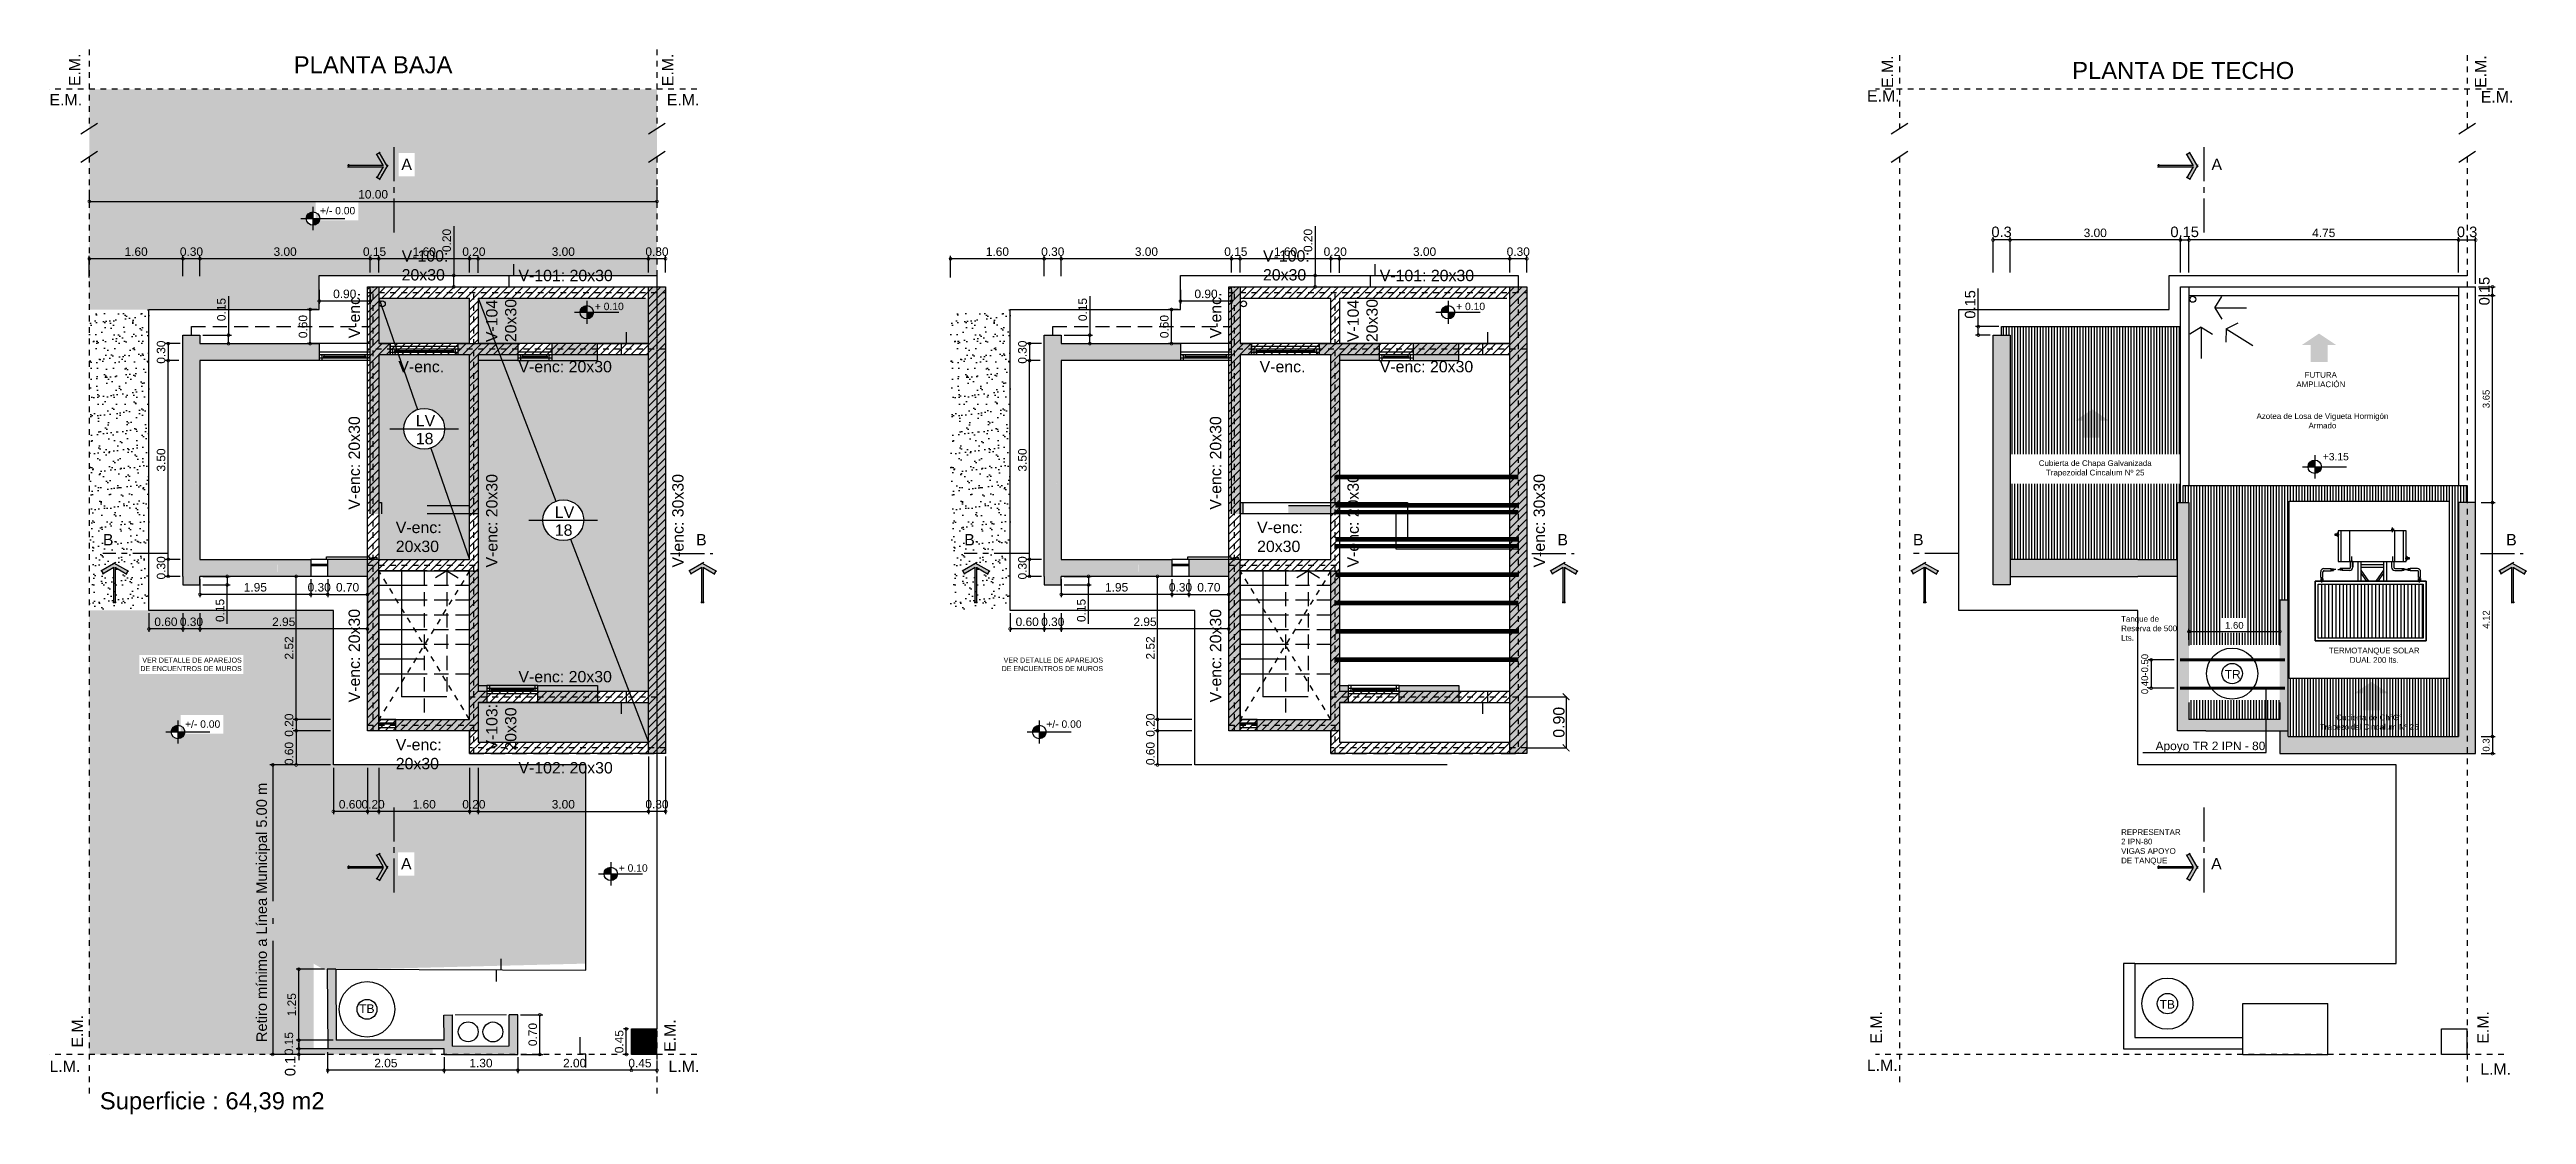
# Model space of a CAD drawing. Header units: millimetres. Extents: x 141 to 859, y -33 to 129.
# Drawn here: x 140.71 to 184.34, y 89.08 to 107.83 of the extents above; entities that cross this region are included whole.
import ezdxf

# ---------------------------------------------------------------- set-up
doc = ezdxf.new("R2010")
doc.units = ezdxf.units.MM
doc.header["$LTSCALE"] = 0.1
doc.header["$MEASUREMENT"] = 0
doc.header["$PDMODE"] = 3
doc.header["$PDSIZE"] = 0.1
for name, pattern in [('ACAD_ISO02W100', [15, 12, -3]), ('ACAD_ISO04W100', [30, 24, -3, 0, -3]), ('ACAD_ISO10W100', [18, 12, -3, 0, -3]), ('HIDDEN', [0.375, 0.25, -0.125]), ('RAYITAS', [0.375, 0.25, -0.125]), ('TRAZOS2', [0.375, 0.25, -0.125])]:
    doc.linetypes.add(name, pattern=pattern)
doc.layers.get('DEFPOINTS').update_dxf_attribs({"color": 1})
doc.layers.add('17.Sombras', color=8, linetype='Continuous', lineweight=5)
for name, color, linetype in [('ACCESORIO', 1, 'Continuous'), ('Carpinterias', 7, 'Continuous'), ('CONTORNO VIGA', 4, 'Continuous'), ('Cotas', 1, 'Continuous'), ('Cubierta', 7, 'Continuous'), ('EJE VIGA', 3, 'ACAD_ISO10W100'), ('EJES', 6, 'Continuous'), ('ELMER', 2, 'Continuous'), ('Equipamiento', 7, 'Continuous'), ('FUNDACIONES-COTAS', 3, 'Continuous'), ('HATCH', 10, 'Continuous'), ('LOSA', 2, 'Continuous'), ('MURO', 2, 'Continuous'), ('Muros', 7, 'Continuous'), ('muros-pta', 4, 'Continuous'), ('Pisos', 1, 'Continuous'), ('Proyecciones', 1, 'Continuous'), ('Sombras', 7, 'Continuous'), ('TEXTO', 2, 'Continuous'), ('Textos', 7, 'Continuous')]:
    doc.layers.add(name, color=color, linetype=linetype)
doc.styles.add('ARIAL', font='arial.ttf', dxfattribs={"height": 0.18})
doc.styles.add('Arial20', font='arial.ttf', dxfattribs={"height": 0.2})
doc.styles.add('Arial30', font='arial.ttf', dxfattribs={"width": 0.8, "height": 0.3})
doc.styles.add('Diego', font='arial.ttf')
doc.styles.get("Standard").update_dxf_attribs({"font": 'arial.ttf'})
doc.dimstyles.new('Cota Diego', dxfattribs={"dimtxt": 0.185, "dimasz": 0.1, "dimexe": 0.05, "dimexo": 0.05, "dimgap": 0.05, "dimtad": 1, "dimdsep": 46, "dimtxsty": 'Standard', "dimblk": 'DOTSMALL', "dimcen": 0.05, "dimclrd": 1, "dimclre": 1, "dimclrt": 1, "dimadec": 0, "dimazin": 0, "dimtfac": 1, "dimtmove": 0, "dimatfit": 3, "dimldrblk": 'DOTSMALL', "dimfxl": 1, "dimlwe": -1, "dimarcsym": 0})
doc.dimstyles.new('COTA-1-100', dxfattribs={"dimtxt": 0.2, "dimasz": 0.12, "dimexe": 0.012, "dimexo": 0.15, "dimgap": 0.025, "dimtad": 1, "dimzin": 0, "dimdsep": 46, "dimtxsty": 'Arial20', "dimblk1": 'ARCHTICK', "dimblk2": 'ARCHTICK', "dimsah": 1, "dimcen": 0.09, "dimclrd": 256, "dimclre": 256, "dimclrt": 256, "dimazin": 0, "dimtfac": 1, "dimtofl": 0, "dimtmove": 2, "dimatfit": 3, "dimldrblk": 'ARCHTICK', "dimfxl": 1, "dimtolj": 1, "dimtzin": 0, "dimarcsym": 0})
pattern_1 = [(90, (-70.862726, -93.587193), (-0.05, 3e-18), [])]
pattern_2 = [(37.5, (-44.64595, 77.8552), (-0.00800016, 0.24470662), [0, -0.19304, 0, -0.2159, 0, -0.206375]), (7.5, (-44.64595, 77.8552), (0.22476164, 0.35841255), [0, -0.10414, 0, -0.17399, 0, -0.066675]), (327.5, (-44.80216, 77.8552), (0.39549619, 0.0007186), [0, -0.0635, 0, -0.2286, 0, -0.29845]), (317.5, (-44.80216, 77.8552), (0.3817782, 0.11146466), [0, -0.03175, 0, -0.14986, 0, -0.17145])]

msp = doc.modelspace()

# ---------------------------------------------------------------- texts
at = {"layer": 'Cubierta', "color": 1, "transparency": 33554559, "char_height": 0.26, "width": 1.302589, "attachment_point": 1}
for s, insert in [('{\\H0.5x;+/- 0.00}', (145.4731, 105.0597)), ('{\\H0.5x;+ 0.10}', (150.3146, 103.3728)), ('{\\H0.5x;+ 0.10}', (165.4871, 103.3728)), ('{\\H0.5x;+/- 0.00}', (143.0953, 96.0166)), ('{\\H0.5x;+/- 0.00}', (158.2678, 96.0166)), ('{\\H0.5x;+ 0.10}', (150.7357, 93.4811))]:
    msp.add_mtext(s, dxfattribs=dict(at, insert=insert))
at = {"layer": 'Cubierta', "color": 1, "insert": (180.7525, 100.7268), "char_height": 0.26, "width": 1.302589, "attachment_point": 1}
msp.add_mtext('{\\H0.5x;+3.15 }', dxfattribs=at)
at = {"layer": 'Pisos', "color": 1, "insert": (179.0269, 96.9036), "char_height": 0.15, "width": 0.248602, "attachment_point": 1, "style": 'ARIAL'}
msp.add_mtext('TR', dxfattribs=at)
at = {"layer": 'TEXTO', "style": 'Arial30'}
msp.add_text('Apoyo TR 2 IPN - 80', height=0.15, dxfattribs=at).set_placement((177.8078, 95.4923))
at = {"layer": 'Textos', "color": 2, "transparency": 33554559, "char_height": 0.2, "width": 0.738387, "attachment_point": 3, "rotation": 90, "style": 'Diego'}
for insert in [(141.0515, 107.7624), (151.4991, 107.7615), (141.0989, 90.8277), (151.5364, 90.7511)]:
    msp.add_mtext('E.M.', dxfattribs=dict(at, insert=insert))
at = {"layer": 'Textos', "color": 1, "transparency": 33554559}
for s, insert, char_height, width, attachment_point in [('\\pxqc;PLANTA BAJA', (141.4089, 107.4103), 0.3, 10, 7), ('VER DETALLE DE APAREJOS DE ENCUENTROS DE MUROS ', (144.0949, 97.1224), 0.08918, 1.801781, 3), ('VER DETALLE DE APAREJOS DE ENCUENTROS DE MUROS ', (159.2674, 97.1224), 0.08918, 1.801781, 3), ('Superficie : 64,39 m2', (141.5947, 89.0754), 0.3, 15.683347, 7)]:
    msp.add_mtext(s, dxfattribs=dict(at, insert=insert, char_height=char_height, width=width, attachment_point=attachment_point))
at = {"layer": 'Textos', "color": 2, "char_height": 0.2, "width": 0.738387, "attachment_point": 3, "rotation": 90, "style": 'Diego'}
for insert in [(172.9845, 107.7287), (183.4321, 107.7307), (172.7856, 90.8958), (183.4756, 90.8958)]:
    msp.add_mtext('E.M.', dxfattribs=dict(at, insert=insert))
at = {"layer": 'Textos', "color": 1, "insert": (173.2945, 107.3098), "char_height": 0.3, "width": 10, "attachment_point": 7}
msp.add_mtext('\\pxqc;PLANTA DE TECHO', dxfattribs=at)
at = {"layer": 'Textos', "color": 2, "transparency": 33554559, "char_height": 0.2, "attachment_point": 7, "style": 'Diego'}
for s, insert, width in [('E.M.', (140.7088, 106.8489), 0.738387), ('E.M.', (151.5826, 106.8489), 0.738387), ('L.M.', (140.7089, 89.8247), 0.601279), ('L.M.', (151.6115, 89.8247), 0.601279)]:
    msp.add_mtext(s, dxfattribs=dict(at, insert=insert, width=width))
at = {"layer": 'Textos', "color": 2}
for s, insert, char_height, width, attachment_point, style in [('E.M.', (172.7242, 106.9164), 0.2, 0.738387, 7, 'Diego'), ('E.M.', (183.5357, 106.8996), 0.2, 0.738387, 7, 'Diego'), ('\\pxql;Tanque de Reserva de 500 Lts.', (177.2006, 97.8538), 0.1, 1.131416, 1, 'ARIAL'), ('\\pxqc;Cubierta de Ch°G°\\PTrapezoidal Cincalum Nº 25', (180.1629, 96.1187), 0.1, 2.819176, 1, 'ARIAL'), ('L.M.', (172.722, 89.8432), 0.2, 0.601279, 7, 'Diego'), ('L.M.', (183.5271, 89.7747), 0.2, 0.738387, 7, 'Diego')]:
    msp.add_mtext(s, dxfattribs=dict(at, insert=insert, char_height=char_height, width=width, attachment_point=attachment_point, style=style))
at = {"layer": 'Textos', "color": 8, "ltscale": 0.01, "transparency": 33554559, "char_height": 0.2, "width": 0.349669, "style": 'Diego'}
for s, insert, attachment_point in [('A', (146.9067, 105.9103), 1), ('B', (141.6491, 99.2991), 1), ('B', (152.2846, 99.2991), 3), ('B', (156.8216, 99.2991), 1), ('B', (167.4572, 99.2991), 3), ('A', (146.9001, 93.5913), 1)]:
    msp.add_mtext(s, dxfattribs=dict(at, insert=insert, attachment_point=attachment_point))
at = {"layer": 'Textos', "color": 8, "ltscale": 0.01, "char_height": 0.2, "width": 0.349669, "style": 'Diego'}
for s, insert, attachment_point in [('A', (178.7923, 105.9103), 1), ('B', (173.5347, 99.2991), 1), ('B', (184.1702, 99.2991), 3), ('A', (178.7857, 93.5913), 1)]:
    msp.add_mtext(s, dxfattribs=dict(at, insert=insert, attachment_point=attachment_point))
at = {"layer": 'Textos', "color": 2, "ltscale": 0.01, "attachment_point": 1, "style": 'ARIAL'}
for s, insert, char_height, width in [('V-100: 20x30', (146.9118, 104.2982), 0.2, 1.540138), ('V-100: 20x30', (162.0844, 104.2982), 0.2, 1.540138), ('V-101: 20x30', (148.9687, 103.9528), 0.2, 1.851523), ('V-101: 20x30', (164.1413, 103.9528), 0.2, 1.851523), ('V-enc.', (146.853, 102.3478), 0.2, 1.851523), ('V-enc: 20x30', (148.9687, 102.3478), 0.2, 1.851523), ('V-enc.', (162.0256, 102.3478), 0.2, 1.851523), ('V-enc: 20x30', (164.1413, 102.3478), 0.2, 1.851523), ('LV', (147.161, 101.3965), 0.2, 0.314702), ('18', (147.161, 101.0805), 0.2, 0.314702), ('V-enc: 20x30', (146.8082, 99.5154), 0.2, 1.350177), ('LV', (149.6097, 99.784), 0.2, 0.314702), ('V-enc: 20x30', (161.9808, 99.5154), 0.2, 1.350177), ('18', (149.6097, 99.468), 0.2, 0.314702), ('V-enc: 20x30', (148.9687, 96.8868), 0.2, 1.851523), ('V-enc: 20x30', (146.8082, 95.6893), 0.2, 1.350177), ('V-102: 20x30', (148.9687, 95.282), 0.2, 1.851523), ('TB', (177.8806, 91.0901), 0.15, 0.245747)]:
    msp.add_mtext(s, dxfattribs=dict(at, insert=insert, char_height=char_height, width=width))
at = {"layer": 'Textos', "color": 2, "ltscale": 0.01, "char_height": 0.2, "attachment_point": 1, "rotation": 90, "style": 'ARIAL'}
for s, insert, width in [('V-enc.', (145.9766, 102.7451), 1.851523), ('V-104: 20x30', (148.3991, 102.6787), 1.045062), ('V-enc.', (161.1492, 102.7451), 1.851523), ('V-104: 20x30', (163.5717, 102.6787), 1.045062), ('V-enc: 20x30', (145.9766, 99.7276), 1.851523), ('V-enc: 20x30', (161.1492, 99.7276), 1.851523), ('V-enc: 20x30', (148.3991, 98.7094), 1.851523), ('V-enc: 30x30', (151.6778, 98.7094), 1.851523), ('V-enc: 20x30', (163.5717, 98.7094), 1.851523), ('V-enc: 30x30', (166.8503, 98.7094), 1.851523), ('V-enc: 20x30', (145.9766, 96.3335), 1.851523), ('V-enc: 20x30', (161.1492, 96.3335), 1.851523), ('V-103: 20x30', (148.3991, 95.4838), 1.045062)]:
    msp.add_mtext(s, dxfattribs=dict(at, insert=insert, width=width))
at = {"layer": 'Textos', "char_height": 0.1, "attachment_point": 1, "style": 'ARIAL'}
for s, insert, width in [('\\pxqc;FUTURA \\PAMPLIACIÓN', (179.3704, 102.1525), 2.695205), ('\\pxqc;Cubierta de Chapa Galvanizada\\PTrapezoidal Cincalum Nº 25', (175.2445, 100.5976), 3), ('REPRESENTAR 2 IPN-80\\PVIGAS APOYO DE TANQUE', (177.2006, 94.099), 1.131416)]:
    msp.add_mtext(s, dxfattribs=dict(at, insert=insert, width=width))
at = {"layer": 'Textos', "color": 1, "insert": (179.4886, 101.426), "char_height": 0.1, "width": 2.516655, "attachment_point": 1, "style": 'ARIAL'}
msp.add_mtext('\\pxqc;{\\C256;Azotea de Losa de Vigueta Hormigón Armado}', dxfattribs=at)
at = {"layer": 'Textos', "color": 2, "linetype": 'ACAD_ISO10W100', "insert": (183.0677, 97.2971), "char_height": 0.1, "width": 2.81743, "attachment_point": 3, "style": 'ARIAL'}
msp.add_mtext('\\pxqc;TERMOTANQUE SOLAR\\PDUAL 200 lts{\\fArial|b0|i0|c186|p34;.}', dxfattribs=at)
at = {"layer": 'Textos', "color": 2, "ltscale": 0.01, "transparency": 33554559, "insert": (146.4341, 90.8634), "char_height": 0.1521, "width": 0.46025, "attachment_point": 9, "rotation": 0.26785, "style": 'Diego'}
msp.add_mtext('TB', dxfattribs=at)

# ---------------------------------------------------------------- blocks, each defined once
blk = doc.blocks.new('_DotSmall')
at = {"color": 0, "linetype": 'ByBlock', "const_width": 0.5}
blk.add_lwpolyline([(-0.0625, 0, 1), (0.0625, 0, 1)], format="xyb", close=True, dxfattribs=at)
blk = doc.blocks.new('*D76')
at = {"color": 1, "linetype": 'Continuous', "transparency": 16777216}
for p, q in [((178.395, 97.433), (178.395, 97.63)), ((179.996, 97.433), (179.996, 97.63))]:
    blk.add_line(p, q, dxfattribs=at)
at = {"color": 1, "linetype": 'Continuous', "lineweight": -2, "transparency": 16777216}
blk.add_line((178.395, 97.58), (179.996, 97.58), dxfattribs=at)
at = {"layer": 'DEFPOINTS', "color": 0, "linetype": 'Continuous', "transparency": 16777216}
for p in [(178.395, 97.333), (179.996, 97.58), (179.996, 97.333)]:
    blk.add_point(p, dxfattribs=at)
at = {"color": 1, "linetype": 'Continuous', "lineweight": -2, "transparency": 16777216, "xscale": 0.1, "yscale": 0.1, "zscale": 0.1, "rotation": 180}
blk.add_blockref('_DotSmall', (178.395, 97.58), dxfattribs=at)
at = {"color": 1, "linetype": 'Continuous', "lineweight": -2, "transparency": 16777216, "xscale": 0.1, "yscale": 0.1, "zscale": 0.1}
blk.add_blockref('_DotSmall', (179.996, 97.58), dxfattribs=at)
at = {"color": 1, "linetype": 'Continuous', "transparency": 16777216, "insert": (179.195, 97.69), "char_height": 0.12, "attachment_point": 5}
blk.add_mtext('1.60', dxfattribs=at)
blk = doc.blocks.new('*D77')
at = {"color": 1, "linetype": 'Continuous', "transparency": 16777216}
for p, q in [((183.545, 99.853), (183.792, 99.853)), ((183.545, 95.733), (183.792, 95.733))]:
    blk.add_line(p, q, dxfattribs=at)
at = {"color": 1, "linetype": 'Continuous', "lineweight": -2, "transparency": 16777216}
blk.add_line((183.742, 95.733), (183.742, 99.853), dxfattribs=at)
at = {"layer": 'DEFPOINTS', "color": 0, "linetype": 'Continuous', "transparency": 16777216}
for p in [(183.445, 99.853), (183.742, 99.853), (183.445, 95.733)]:
    blk.add_point(p, dxfattribs=at)
at = {"color": 1, "linetype": 'Continuous', "lineweight": -2, "transparency": 16777216, "xscale": 0.1, "yscale": 0.1, "zscale": 0.1}
for p, rotation in [((183.742, 99.853), 90), ((183.742, 95.733), 270)]:
    blk.add_blockref('_DotSmall', p, dxfattribs=dict(at, rotation=rotation))
at = {"color": 1, "linetype": 'Continuous', "transparency": 16777216, "insert": (183.632, 97.793), "char_height": 0.12, "attachment_point": 5, "rotation": 90}
blk.add_mtext('4.12', dxfattribs=at)
blk = doc.blocks.new('*D78')
at = {"color": 1, "linetype": 'Continuous', "transparency": 16777216}
for p, q in [((178.395, 103.903), (178.395, 104.528)), ((183.145, 103.903), (183.145, 104.528))]:
    blk.add_line(p, q, dxfattribs=at)
at = {"color": 1, "linetype": 'Continuous', "lineweight": -2, "transparency": 16777216}
blk.add_line((183.145, 104.478), (178.395, 104.478), dxfattribs=at)
at = {"layer": 'DEFPOINTS', "color": 0, "linetype": 'Continuous', "transparency": 16777216}
for p in [(178.395, 104.478), (178.395, 103.853), (183.145, 103.853)]:
    blk.add_point(p, dxfattribs=at)
at = {"color": 1, "linetype": 'Continuous', "lineweight": -2, "transparency": 16777216, "xscale": 0.1, "yscale": 0.1, "zscale": 0.1, "rotation": 180}
blk.add_blockref('_DotSmall', (178.395, 104.478), dxfattribs=at)
at = {"color": 1, "linetype": 'Continuous', "lineweight": -2, "transparency": 16777216, "xscale": 0.1, "yscale": 0.1, "zscale": 0.1}
blk.add_blockref('_DotSmall', (183.145, 104.478), dxfattribs=at)
at = {"color": 1, "linetype": 'Continuous', "transparency": 16777216, "insert": (180.77, 104.603), "char_height": 0.15, "attachment_point": 5}
blk.add_mtext('4.75', dxfattribs=at)
blk = doc.blocks.new('*D79')
at = {"color": 1, "linetype": 'Continuous', "transparency": 16777216}
for p, q in [((175.245, 103.903), (175.245, 104.528)), ((178.245, 103.903), (178.245, 104.528))]:
    blk.add_line(p, q, dxfattribs=at)
at = {"color": 1, "linetype": 'Continuous', "lineweight": -2, "transparency": 16777216}
blk.add_line((178.245, 104.478), (175.245, 104.478), dxfattribs=at)
at = {"layer": 'DEFPOINTS', "color": 0, "linetype": 'Continuous', "transparency": 16777216}
for p in [(175.245, 104.478), (175.245, 103.853), (178.245, 103.853)]:
    blk.add_point(p, dxfattribs=at)
at = {"color": 1, "linetype": 'Continuous', "lineweight": -2, "transparency": 16777216, "xscale": 0.1, "yscale": 0.1, "zscale": 0.1, "rotation": 180}
blk.add_blockref('_DotSmall', (175.245, 104.478), dxfattribs=at)
at = {"color": 1, "linetype": 'Continuous', "lineweight": -2, "transparency": 16777216, "xscale": 0.1, "yscale": 0.1, "zscale": 0.1}
blk.add_blockref('_DotSmall', (178.245, 104.478), dxfattribs=at)
at = {"color": 1, "linetype": 'Continuous', "transparency": 16777216, "insert": (176.745, 104.603), "char_height": 0.15, "attachment_point": 5}
blk.add_mtext('3.00', dxfattribs=at)
blk = doc.blocks.new('UNION')
at = {"layer": 'ACCESORIO'}
for p, q in [((4193.817, 1802.642), (4193.817, 1802.652)), ((4193.817, 1802.652), (4193.837, 1802.652)), ((4193.837, 1802.652), (4193.837, 1802.692)), ((4193.837, 1802.692), (4193.867, 1802.692)), ((4193.837, 1802.652), (4193.887, 1802.652)), ((4193.867, 1802.692), (4193.867, 1802.652)), ((4193.887, 1802.642), (4193.887, 1802.652))]:
    blk.add_line(p, q, dxfattribs=at)
blk = doc.blocks.new('ACCESO P FLUIDO')
at = {"layer": 'ACCESORIO'}
for p, q in [((4195.064, 1803.528), (4195.064, 1803.538)), ((4195.064, 1803.538), (4195.084, 1803.538)), ((4195.084, 1803.538), (4195.084, 1803.563)), ((4195.084, 1803.563), (4195.114, 1803.563)), ((4195.084, 1803.538), (4195.134, 1803.538)), ((4195.114, 1803.563), (4195.114, 1803.538)), ((4195.134, 1803.528), (4195.134, 1803.538))]:
    blk.add_line(p, q, dxfattribs=at)
at = {"layer": 'ACCESORIO', "linetype": 'HIDDEN'}
blk.add_line((4195.099, 1803.508), (4195.099, 1803.588), dxfattribs=at)
blk = doc.blocks.new('SDFGBB')
blk.add_hatch(color=256).paths.add_polyline_path([(-0.353, 0.316), (-0.402, 0.232), (0, 0), (0.402, 0.232), (0.353, 0.316), (0.024, 0.126), (0.024, 1.177), (-0.022, 1.177), (-0.022, 0.124)])
for p, q in [((-0.051, 1.177), (0.05, 1.177)), ((-0.022, 1.205), (-0.022, 0.116)), ((0.024, 1.205), (0.024, 0.116)), ((0.037, -0.022), (-0.418, 0.241)), ((-0.412, 0.214), (-0.343, 0.333)), ((-0.022, 0.124), (-0.37, 0.325)), ((-0.033, -0.019), (0.418, 0.241)), ((0.024, 0.126), (0.37, 0.325)), ((0.412, 0.214), (0.343, 0.333))]:
    blk.add_line(p, q)
blk = doc.blocks.new('Nivel Planta')
at = {"layer": 'Cubierta'}
h = blk.add_hatch(color=1, dxfattribs=at)
h.paths.add_polyline_path([(509.851, 209.413, 0.414214), (509.733, 209.295), (509.851, 209.295)])
h.paths.add_polyline_path([(509.969, 209.295), (509.851, 209.295), (509.851, 209.177, 0.414214)])
at = {"layer": 'Cotas', "color": 1}
for p, q in [((509.851, 209.499), (509.851, 209.09)), ((509.636, 209.295), (510.413, 209.295))]:
    blk.add_line(p, q, dxfattribs=at)
blk.add_circle((509.851, 209.295), 0.118, dxfattribs=at)
blk = doc.blocks.new('*D80')
at = {"color": 1, "lineweight": -2, "transparency": 16777216}
for p, q in [((174.685, 102.952), (174.685, 103.624)), ((174.685, 102.803), (174.685, 102.952))]:
    blk.add_line(p, q, dxfattribs=at)
at = {"color": 1, "transparency": 16777216}
for p, q in [((175.045, 102.952), (174.635, 102.952)), ((174.895, 102.803), (174.635, 102.803))]:
    blk.add_line(p, q, dxfattribs=at)
at = {"layer": 'DEFPOINTS', "color": 0, "transparency": 16777216}
for p in [(174.685, 102.952), (174.945, 102.803), (175.095, 102.952)]:
    blk.add_point(p, dxfattribs=at)
at = {"color": 1, "lineweight": -2, "transparency": 16777216, "xscale": 0.1, "yscale": 0.1, "zscale": 0.1}
for p, rotation in [((174.685, 102.952), 90), ((174.685, 102.803), 270)]:
    blk.add_blockref('_DotSmall', p, dxfattribs=dict(at, rotation=rotation))
at = {"color": 1, "transparency": 16777216, "insert": (174.542, 103.343), "char_height": 0.185, "attachment_point": 5, "rotation": 90}
blk.add_mtext('0.15', dxfattribs=at)
blk = doc.blocks.new('*D115')
at = {"color": 1, "transparency": 16777216}
for p, q in [((183.145, 103.903), (183.145, 104.528)), ((183.445, 103.703), (183.445, 104.528))]:
    blk.add_line(p, q, dxfattribs=at)
at = {"color": 1, "lineweight": -2, "transparency": 16777216}
blk.add_line((183.145, 104.478), (183.445, 104.478), dxfattribs=at)
at = {"layer": 'DEFPOINTS', "color": 0, "transparency": 16777216}
for p in [(183.445, 104.478), (183.145, 103.853), (183.445, 103.653)]:
    blk.add_point(p, dxfattribs=at)
at = {"color": 1, "lineweight": -2, "transparency": 16777216, "xscale": 0.1, "yscale": 0.1, "zscale": 0.1, "rotation": 180}
blk.add_blockref('_DotSmall', (183.145, 104.478), dxfattribs=at)
at = {"color": 1, "lineweight": -2, "transparency": 16777216, "xscale": 0.1, "yscale": 0.1, "zscale": 0.1}
blk.add_blockref('_DotSmall', (183.445, 104.478), dxfattribs=at)
at = {"color": 1, "transparency": 16777216, "insert": (183.295, 104.62), "char_height": 0.185, "attachment_point": 5}
blk.add_mtext('0.3', dxfattribs=at)
blk = doc.blocks.new('*D81')
at = {"color": 1, "transparency": 16777216}
for p, q in [((178.245, 103.903), (178.245, 104.528)), ((178.395, 103.903), (178.395, 104.528))]:
    blk.add_line(p, q, dxfattribs=at)
at = {"color": 1, "lineweight": -2, "transparency": 16777216}
blk.add_line((178.245, 104.478), (178.395, 104.478), dxfattribs=at)
at = {"layer": 'DEFPOINTS', "color": 0, "transparency": 16777216}
for p in [(178.395, 104.478), (178.245, 103.853), (178.395, 103.853)]:
    blk.add_point(p, dxfattribs=at)
at = {"color": 1, "lineweight": -2, "transparency": 16777216, "xscale": 0.1, "yscale": 0.1, "zscale": 0.1, "rotation": 180}
blk.add_blockref('_DotSmall', (178.245, 104.478), dxfattribs=at)
at = {"color": 1, "lineweight": -2, "transparency": 16777216, "xscale": 0.1, "yscale": 0.1, "zscale": 0.1}
blk.add_blockref('_DotSmall', (178.395, 104.478), dxfattribs=at)
at = {"color": 1, "transparency": 16777216, "insert": (178.32, 104.62), "char_height": 0.185, "attachment_point": 5}
blk.add_mtext('0.15', dxfattribs=at)
blk = doc.blocks.new('*D82')
at = {"color": 1, "transparency": 16777216}
for p, q in [((174.945, 103.903), (174.945, 104.528)), ((175.245, 103.903), (175.245, 104.528))]:
    blk.add_line(p, q, dxfattribs=at)
at = {"color": 1, "lineweight": -2, "transparency": 16777216}
blk.add_line((175.245, 104.478), (174.945, 104.478), dxfattribs=at)
at = {"layer": 'DEFPOINTS', "color": 0, "transparency": 16777216}
for p in [(174.945, 104.478), (174.945, 103.853), (175.245, 103.853)]:
    blk.add_point(p, dxfattribs=at)
at = {"color": 1, "lineweight": -2, "transparency": 16777216, "xscale": 0.1, "yscale": 0.1, "zscale": 0.1, "rotation": 180}
blk.add_blockref('_DotSmall', (174.945, 104.478), dxfattribs=at)
at = {"color": 1, "lineweight": -2, "transparency": 16777216, "xscale": 0.1, "yscale": 0.1, "zscale": 0.1}
blk.add_blockref('_DotSmall', (175.245, 104.478), dxfattribs=at)
at = {"color": 1, "transparency": 16777216, "insert": (175.095, 104.62), "char_height": 0.185, "attachment_point": 5}
blk.add_mtext('0.3', dxfattribs=at)
blk = doc.blocks.new('*D83')
at = {"color": 1, "transparency": 16777216}
for p, q in [((178.137, 97.083), (177.679, 97.083)), ((178.137, 96.583), (177.679, 96.583))]:
    blk.add_line(p, q, dxfattribs=at)
at = {"color": 1, "lineweight": -2, "transparency": 16777216}
blk.add_line((177.729, 97.083), (177.729, 96.583), dxfattribs=at)
at = {"layer": 'DEFPOINTS', "color": 0, "transparency": 16777216}
for p in [(178.237, 97.083), (177.729, 96.583), (178.237, 96.583)]:
    blk.add_point(p, dxfattribs=at)
at = {"color": 1, "lineweight": -2, "transparency": 16777216, "xscale": 0.1, "yscale": 0.1, "zscale": 0.1}
for p, rotation in [((177.729, 97.083), 90), ((177.729, 96.583), 270)]:
    blk.add_blockref('_DotSmall', p, dxfattribs=dict(at, rotation=rotation))
at = {"color": 1, "transparency": 16777216, "insert": (177.618, 96.833), "char_height": 0.12, "width": 0.3113, "attachment_point": 5, "rotation": 90}
blk.add_mtext('0.40-0.50', dxfattribs=at)
blk = doc.blocks.new('*D84')
at = {"color": 1, "transparency": 16777216}
for p, q in [((183.545, 103.503), (183.792, 103.503)), ((183.545, 99.853), (183.792, 99.853))]:
    blk.add_line(p, q, dxfattribs=at)
at = {"color": 1, "lineweight": -2, "transparency": 16777216}
blk.add_line((183.742, 99.853), (183.742, 103.503), dxfattribs=at)
at = {"layer": 'DEFPOINTS', "color": 0, "transparency": 16777216}
for p in [(183.445, 103.503), (183.742, 103.503), (183.445, 99.853)]:
    blk.add_point(p, dxfattribs=at)
at = {"color": 1, "lineweight": -2, "transparency": 16777216, "xscale": 0.1, "yscale": 0.1, "zscale": 0.1}
for p, rotation in [((183.742, 103.503), 90), ((183.742, 99.853), 270)]:
    blk.add_blockref('_DotSmall', p, dxfattribs=dict(at, rotation=rotation))
at = {"color": 1, "transparency": 16777216, "insert": (183.632, 101.678), "char_height": 0.12, "attachment_point": 5, "rotation": 90}
blk.add_mtext('3.65', dxfattribs=at)
blk = doc.blocks.new('*D116')
at = {"color": 1, "transparency": 16777216}
for p, q in [((183.495, 103.653), (183.792, 103.653)), ((183.495, 103.503), (183.792, 103.503))]:
    blk.add_line(p, q, dxfattribs=at)
at = {"color": 1, "lineweight": -2, "transparency": 16777216}
blk.add_line((183.742, 103.503), (183.742, 103.653), dxfattribs=at)
at = {"layer": 'DEFPOINTS', "color": 0, "transparency": 16777216}
for p in [(183.445, 103.653), (183.445, 103.503), (183.742, 103.653)]:
    blk.add_point(p, dxfattribs=at)
at = {"color": 1, "lineweight": -2, "transparency": 16777216, "xscale": 0.1, "yscale": 0.1, "zscale": 0.1}
for p, rotation in [((183.742, 103.653), 90), ((183.742, 103.503), 270)]:
    blk.add_blockref('_DotSmall', p, dxfattribs=dict(at, rotation=rotation))
at = {"color": 1, "transparency": 16777216, "insert": (183.6, 103.578), "char_height": 0.185, "attachment_point": 5, "rotation": 90}
blk.add_mtext('0.15', dxfattribs=at)
blk = doc.blocks.new('*D85')
at = {"color": 1, "transparency": 16777216}
for p, q in [((183.545, 95.733), (183.792, 95.733)), ((183.545, 95.433), (183.792, 95.433))]:
    blk.add_line(p, q, dxfattribs=at)
at = {"color": 1, "lineweight": -2, "transparency": 16777216}
blk.add_line((183.742, 95.733), (183.742, 95.433), dxfattribs=at)
at = {"layer": 'DEFPOINTS', "color": 0, "transparency": 16777216}
for p in [(183.445, 95.733), (183.445, 95.433), (183.742, 95.433)]:
    blk.add_point(p, dxfattribs=at)
at = {"color": 1, "lineweight": -2, "transparency": 16777216, "xscale": 0.1, "yscale": 0.1, "zscale": 0.1}
for p, rotation in [((183.742, 95.733), 90), ((183.742, 95.433), 270)]:
    blk.add_blockref('_DotSmall', p, dxfattribs=dict(at, rotation=rotation))
at = {"color": 1, "transparency": 16777216, "insert": (183.632, 95.583), "char_height": 0.12, "attachment_point": 5, "rotation": 90}
blk.add_mtext('0.3', dxfattribs=at)
blk = doc.blocks.new('vcdpx')
at = {"layer": 'Carpinterias', "color": 2}
for p, q in [((355.865, 493.122), (355.265, 493.122)), ((355.865, 492.972), (355.265, 492.972)), ((355.865, 492.922), (355.265, 492.922)), ((355.265, 492.872), (355.865, 492.872)), ((355.865, 492.822), (355.265, 492.822)), ((355.305, 492.912), (355.305, 492.922)), ((355.305, 492.912), (355.315, 492.912)), ((355.315, 492.822), (355.315, 492.912)), ((355.355, 492.902), (355.345, 492.902)), ((355.345, 492.872), (355.345, 492.902)), ((355.345, 492.892), (355.355, 492.892)), ((355.355, 492.902), (355.355, 492.922)), ((355.775, 492.902), (355.775, 492.922)), ((355.775, 492.902), (355.785, 492.902)), ((355.785, 492.892), (355.775, 492.892)), ((355.785, 492.872), (355.785, 492.902)), ((355.825, 492.912), (355.815, 492.912)), ((355.815, 492.822), (355.815, 492.912)), ((355.825, 492.912), (355.825, 492.922))]:
    blk.add_line(p, q, dxfattribs=at)
at = {"layer": 'Carpinterias', "color": 1}
for p, q in [((355.345, 492.902), (355.785, 492.902)), ((355.345, 492.892), (355.785, 492.892))]:
    blk.add_line(p, q, dxfattribs=at)
at = {"layer": 'Carpinterias', "color": 2}
for centre, start, end in [((355.345, 492.892), 270, 0), ((355.785, 492.892), 180, 270)]:
    blk.add_arc(centre, 0.01, start, end, dxfattribs=at)
blk = doc.blocks.new('*D74')
at = {"color": 1, "linetype": 'ACAD_ISO04W100', "transparency": 16777216}
for p, q in [((145.147, 95.233), (144.591, 95.233)), ((145.056, 90.133), (144.591, 90.133))]:
    blk.add_line(p, q, dxfattribs=at)
at = {"color": 1, "linetype": 'ACAD_ISO04W100', "lineweight": -2, "transparency": 16777216}
blk.add_line((144.641, 95.233), (144.641, 90.133), dxfattribs=at)
at = {"layer": 'DEFPOINTS', "color": 0, "linetype": 'ACAD_ISO04W100', "transparency": 16777216}
for p in [(145.197, 95.233), (144.641, 90.133), (145.106, 90.133)]:
    blk.add_point(p, dxfattribs=at)
at = {"color": 1, "linetype": 'ACAD_ISO04W100', "lineweight": -2, "transparency": 16777216, "xscale": 0.1, "yscale": 0.1, "zscale": 0.1}
for p, rotation in [((144.641, 95.233), 90), ((144.641, 90.133), 270)]:
    blk.add_blockref('_DotSmall', p, dxfattribs=dict(at, rotation=rotation))
at = {"color": 1, "linetype": 'ACAD_ISO04W100', "transparency": 16777216, "insert": (144.473, 92.633), "char_height": 0.185, "attachment_point": 5, "rotation": 90}
blk.add_mtext('{\\fArial|b0|i0|c238|p34;Retiro mínimo a Línea Municipal 5.00 m}', dxfattribs=at)
blk = doc.blocks.new('*D75')
at = {"color": 1, "linetype": 'Continuous', "transparency": 16777216}
for p, q in [((141.409, 105.36), (141.409, 105.107)), ((151.409, 105.408), (151.409, 105.107))]:
    blk.add_line(p, q, dxfattribs=at)
at = {"color": 1, "linetype": 'Continuous', "lineweight": -2, "transparency": 16777216}
blk.add_line((141.409, 105.157), (151.409, 105.157), dxfattribs=at)
at = {"layer": 'DEFPOINTS', "color": 0, "linetype": 'Continuous', "transparency": 16777216}
for p in [(141.409, 105.41), (151.409, 105.458), (151.409, 105.157)]:
    blk.add_point(p, dxfattribs=at)
at = {"color": 1, "linetype": 'Continuous', "lineweight": -2, "transparency": 16777216, "xscale": 0.1, "yscale": 0.1, "zscale": 0.1, "rotation": 180}
blk.add_blockref('_DotSmall', (141.409, 105.157), dxfattribs=at)
at = {"color": 1, "linetype": 'Continuous', "lineweight": -2, "transparency": 16777216, "xscale": 0.1, "yscale": 0.1, "zscale": 0.1}
blk.add_blockref('_DotSmall', (151.409, 105.157), dxfattribs=at)
at = {"color": 1, "linetype": 'Continuous', "transparency": 16777216, "insert": (146.409, 105.282), "char_height": 0.15, "attachment_point": 5}
blk.add_mtext('10.00', dxfattribs=at)
blk = doc.blocks.new('*D53')
at = {"color": 1, "linetype": 'Continuous', "transparency": 16777216}
for p, q in [((150.959, 89.854), (150.959, 89.904)), ((151.409, 90.025), (151.409, 89.804))]:
    blk.add_line(p, q, dxfattribs=at)
at = {"color": 1, "linetype": 'Continuous', "lineweight": -2, "transparency": 16777216}
blk.add_line((151.409, 89.854), (150.959, 89.854), dxfattribs=at)
at = {"layer": 'DEFPOINTS', "color": 0, "linetype": 'Continuous', "transparency": 16777216}
for p in [(151.409, 90.075), (150.959, 89.854), (150.959, 89.804)]:
    blk.add_point(p, dxfattribs=at)
at = {"color": 1, "linetype": 'Continuous', "lineweight": -2, "transparency": 16777216, "xscale": 0.1, "yscale": 0.1, "zscale": 0.1, "rotation": 180}
blk.add_blockref('_DotSmall', (150.959, 89.854), dxfattribs=at)
at = {"color": 1, "linetype": 'Continuous', "lineweight": -2, "transparency": 16777216, "xscale": 0.1, "yscale": 0.1, "zscale": 0.1}
blk.add_blockref('_DotSmall', (151.409, 89.854), dxfattribs=at)
at = {"color": 1, "linetype": 'Continuous', "transparency": 16777216, "insert": (151.109, 89.979), "char_height": 0.15, "attachment_point": 5}
blk.add_mtext('0.45', dxfattribs=at)
blk = doc.blocks.new('*D54')
at = {"color": 1, "linetype": 'Continuous', "transparency": 16777216}
for p, q in [((148.959, 90.083), (148.959, 89.804)), ((150.959, 89.854), (150.959, 89.904))]:
    blk.add_line(p, q, dxfattribs=at)
at = {"color": 1, "linetype": 'Continuous', "lineweight": -2, "transparency": 16777216}
blk.add_line((150.959, 89.854), (148.959, 89.854), dxfattribs=at)
at = {"layer": 'DEFPOINTS', "color": 0, "linetype": 'Continuous', "transparency": 16777216}
for p in [(148.959, 90.133), (148.959, 89.854), (150.959, 89.804)]:
    blk.add_point(p, dxfattribs=at)
at = {"color": 1, "linetype": 'Continuous', "lineweight": -2, "transparency": 16777216, "xscale": 0.1, "yscale": 0.1, "zscale": 0.1, "rotation": 180}
blk.add_blockref('_DotSmall', (148.959, 89.854), dxfattribs=at)
at = {"color": 1, "linetype": 'Continuous', "lineweight": -2, "transparency": 16777216, "xscale": 0.1, "yscale": 0.1, "zscale": 0.1}
blk.add_blockref('_DotSmall', (150.959, 89.854), dxfattribs=at)
at = {"color": 1, "linetype": 'Continuous', "transparency": 16777216, "insert": (149.959, 89.979), "char_height": 0.15, "attachment_point": 5}
blk.add_mtext('2.00', dxfattribs=at)
blk = doc.blocks.new('*D114')
at = {"color": 1, "linetype": 'Continuous', "transparency": 16777216}
for p, q in [((150.909, 90.583), (150.819, 90.583)), ((150.909, 90.133), (150.819, 90.133))]:
    blk.add_line(p, q, dxfattribs=at)
at = {"color": 1, "linetype": 'Continuous', "lineweight": -2, "transparency": 16777216}
blk.add_line((150.869, 90.133), (150.869, 90.583), dxfattribs=at)
at = {"layer": 'DEFPOINTS', "color": 0, "linetype": 'Continuous', "transparency": 16777216}
for p in [(150.869, 90.583), (150.959, 90.583), (150.959, 90.133)]:
    blk.add_point(p, dxfattribs=at)
at = {"color": 1, "linetype": 'Continuous', "lineweight": -2, "transparency": 16777216, "xscale": 0.1, "yscale": 0.1, "zscale": 0.1}
for p, rotation in [((150.869, 90.583), 90), ((150.869, 90.133), 270)]:
    blk.add_blockref('_DotSmall', p, dxfattribs=dict(at, rotation=rotation))
at = {"color": 1, "linetype": 'Continuous', "transparency": 16777216, "insert": (150.744, 90.358), "char_height": 0.15, "attachment_point": 5, "rotation": 90}
blk.add_mtext('0.45', dxfattribs=at)
blk = doc.blocks.new('*D55')
at = {"color": 1, "linetype": 'Continuous', "transparency": 16777216}
for p, q in [((145.552, 91.633), (145.051, 91.633)), ((145.708, 90.383), (145.051, 90.383))]:
    blk.add_line(p, q, dxfattribs=at)
at = {"color": 1, "linetype": 'Continuous', "lineweight": -2, "transparency": 16777216}
blk.add_line((145.101, 90.383), (145.101, 91.633), dxfattribs=at)
at = {"layer": 'DEFPOINTS', "color": 0, "linetype": 'Continuous', "transparency": 16777216}
for p in [(145.101, 91.633), (145.602, 91.633), (145.758, 90.383)]:
    blk.add_point(p, dxfattribs=at)
at = {"color": 1, "linetype": 'Continuous', "lineweight": -2, "transparency": 16777216, "xscale": 0.1, "yscale": 0.1, "zscale": 0.1}
for p, rotation in [((145.101, 91.633), 90), ((145.101, 90.383), 270)]:
    blk.add_blockref('_DotSmall', p, dxfattribs=dict(at, rotation=rotation))
at = {"color": 1, "linetype": 'Continuous', "transparency": 16777216, "insert": (144.976, 91.008), "char_height": 0.15, "attachment_point": 5, "rotation": 90}
blk.add_mtext('1.25', dxfattribs=at)
blk = doc.blocks.new('*D56')
at = {"color": 1, "linetype": 'Continuous', "transparency": 16777216}
for p, q in [((151.559, 95.383), (151.559, 94.364)), ((151.259, 94.431), (151.259, 94.364))]:
    blk.add_line(p, q, dxfattribs=at)
at = {"color": 1, "linetype": 'Continuous', "lineweight": -2, "transparency": 16777216}
blk.add_line((151.559, 94.414), (151.259, 94.414), dxfattribs=at)
at = {"layer": 'DEFPOINTS', "color": 0, "linetype": 'Continuous', "transparency": 16777216}
for p in [(151.559, 95.433), (151.259, 94.481), (151.259, 94.414)]:
    blk.add_point(p, dxfattribs=at)
at = {"color": 1, "linetype": 'Continuous', "lineweight": -2, "transparency": 16777216, "xscale": 0.1, "yscale": 0.1, "zscale": 0.1, "rotation": 180}
blk.add_blockref('_DotSmall', (151.259, 94.414), dxfattribs=at)
at = {"color": 1, "linetype": 'Continuous', "lineweight": -2, "transparency": 16777216, "xscale": 0.1, "yscale": 0.1, "zscale": 0.1}
blk.add_blockref('_DotSmall', (151.559, 94.414), dxfattribs=at)
at = {"color": 1, "linetype": 'Continuous', "transparency": 16777216, "insert": (151.409, 94.539), "char_height": 0.15, "attachment_point": 5}
blk.add_mtext('0.30', dxfattribs=at)
blk = doc.blocks.new('*D57')
at = {"color": 1, "linetype": 'Continuous', "transparency": 16777216}
for p, q in [((148.109, 95.183), (148.109, 94.363)), ((146.509, 94.413), (146.509, 94.363))]:
    blk.add_line(p, q, dxfattribs=at)
at = {"color": 1, "linetype": 'Continuous', "lineweight": -2, "transparency": 16777216}
blk.add_line((148.109, 94.413), (146.509, 94.413), dxfattribs=at)
at = {"layer": 'DEFPOINTS', "color": 0, "linetype": 'Continuous', "transparency": 16777216}
for p in [(148.109, 95.233), (146.509, 94.463), (146.509, 94.413)]:
    blk.add_point(p, dxfattribs=at)
at = {"color": 1, "linetype": 'Continuous', "lineweight": -2, "transparency": 16777216, "xscale": 0.1, "yscale": 0.1, "zscale": 0.1, "rotation": 180}
blk.add_blockref('_DotSmall', (146.509, 94.413), dxfattribs=at)
at = {"color": 1, "linetype": 'Continuous', "lineweight": -2, "transparency": 16777216, "xscale": 0.1, "yscale": 0.1, "zscale": 0.1}
blk.add_blockref('_DotSmall', (148.109, 94.413), dxfattribs=at)
at = {"color": 1, "linetype": 'Continuous', "transparency": 16777216, "insert": (147.309, 94.538), "char_height": 0.15, "attachment_point": 5}
blk.add_mtext('1.60', dxfattribs=at)
blk = doc.blocks.new('*D58')
at = {"color": 1, "linetype": 'Continuous', "transparency": 16777216}
for p, q in [((146.309, 95.183), (146.309, 94.363)), ((146.509, 95.183), (146.509, 94.363))]:
    blk.add_line(p, q, dxfattribs=at)
at = {"color": 1, "linetype": 'Continuous', "lineweight": -2, "transparency": 16777216}
blk.add_line((146.509, 94.413), (146.309, 94.413), dxfattribs=at)
at = {"layer": 'DEFPOINTS', "color": 0, "linetype": 'Continuous', "transparency": 16777216}
for p in [(146.309, 95.233), (146.509, 95.233), (146.309, 94.413)]:
    blk.add_point(p, dxfattribs=at)
at = {"color": 1, "linetype": 'Continuous', "lineweight": -2, "transparency": 16777216, "xscale": 0.1, "yscale": 0.1, "zscale": 0.1, "rotation": 180}
blk.add_blockref('_DotSmall', (146.309, 94.413), dxfattribs=at)
at = {"color": 1, "linetype": 'Continuous', "lineweight": -2, "transparency": 16777216, "xscale": 0.1, "yscale": 0.1, "zscale": 0.1}
blk.add_blockref('_DotSmall', (146.509, 94.413), dxfattribs=at)
at = {"color": 1, "linetype": 'Continuous', "transparency": 16777216, "insert": (146.409, 94.538), "char_height": 0.15, "attachment_point": 5}
blk.add_mtext('0.20', dxfattribs=at)
blk = doc.blocks.new('*D59')
at = {"color": 1, "linetype": 'Continuous', "transparency": 16777216}
for p, q in [((151.259, 95.383), (151.259, 94.363)), ((148.259, 94.413), (148.259, 94.363))]:
    blk.add_line(p, q, dxfattribs=at)
at = {"color": 1, "linetype": 'Continuous', "lineweight": -2, "transparency": 16777216}
blk.add_line((148.259, 94.413), (151.259, 94.413), dxfattribs=at)
at = {"layer": 'DEFPOINTS', "color": 0, "linetype": 'Continuous', "transparency": 16777216}
for p in [(151.259, 95.433), (148.259, 94.463), (151.259, 94.413)]:
    blk.add_point(p, dxfattribs=at)
at = {"color": 1, "linetype": 'Continuous', "lineweight": -2, "transparency": 16777216, "xscale": 0.1, "yscale": 0.1, "zscale": 0.1, "rotation": 180}
blk.add_blockref('_DotSmall', (148.259, 94.413), dxfattribs=at)
at = {"color": 1, "linetype": 'Continuous', "lineweight": -2, "transparency": 16777216, "xscale": 0.1, "yscale": 0.1, "zscale": 0.1}
blk.add_blockref('_DotSmall', (151.259, 94.413), dxfattribs=at)
at = {"color": 1, "linetype": 'Continuous', "transparency": 16777216, "insert": (149.759, 94.538), "char_height": 0.15, "attachment_point": 5}
blk.add_mtext('3.00', dxfattribs=at)
blk = doc.blocks.new('*D60')
at = {"color": 1, "linetype": 'Continuous', "transparency": 16777216}
for p, q in [((146.309, 98.503), (146.309, 97.577)), ((143.359, 97.903), (143.359, 97.577))]:
    blk.add_line(p, q, dxfattribs=at)
at = {"color": 1, "linetype": 'Continuous', "lineweight": -2, "transparency": 16777216}
blk.add_line((146.309, 97.627), (143.359, 97.627), dxfattribs=at)
at = {"layer": 'DEFPOINTS', "color": 0, "linetype": 'Continuous', "transparency": 16777216}
for p in [(146.309, 98.553), (143.359, 97.953), (143.359, 97.627)]:
    blk.add_point(p, dxfattribs=at)
at = {"color": 1, "linetype": 'Continuous', "lineweight": -2, "transparency": 16777216, "xscale": 0.1, "yscale": 0.1, "zscale": 0.1, "rotation": 180}
blk.add_blockref('_DotSmall', (143.359, 97.627), dxfattribs=at)
at = {"color": 1, "linetype": 'Continuous', "lineweight": -2, "transparency": 16777216, "xscale": 0.1, "yscale": 0.1, "zscale": 0.1}
blk.add_blockref('_DotSmall', (146.309, 97.627), dxfattribs=at)
at = {"color": 1, "linetype": 'Continuous', "transparency": 16777216, "insert": (144.834, 97.752), "char_height": 0.15, "attachment_point": 5}
blk.add_mtext('2.95', dxfattribs=at)
blk = doc.blocks.new('*D61')
at = {"color": 1, "linetype": 'Continuous', "transparency": 16777216}
for p, q in [((143.059, 97.903), (143.059, 97.577)), ((143.359, 97.903), (143.359, 97.577))]:
    blk.add_line(p, q, dxfattribs=at)
at = {"color": 1, "linetype": 'Continuous', "lineweight": -2, "transparency": 16777216}
blk.add_line((143.359, 97.627), (143.059, 97.627), dxfattribs=at)
at = {"layer": 'DEFPOINTS', "color": 0, "linetype": 'Continuous', "transparency": 16777216}
for p in [(143.059, 97.953), (143.359, 97.953), (143.059, 97.627)]:
    blk.add_point(p, dxfattribs=at)
at = {"color": 1, "linetype": 'Continuous', "lineweight": -2, "transparency": 16777216, "xscale": 0.1, "yscale": 0.1, "zscale": 0.1, "rotation": 180}
blk.add_blockref('_DotSmall', (143.059, 97.627), dxfattribs=at)
at = {"color": 1, "linetype": 'Continuous', "lineweight": -2, "transparency": 16777216, "xscale": 0.1, "yscale": 0.1, "zscale": 0.1}
blk.add_blockref('_DotSmall', (143.359, 97.627), dxfattribs=at)
at = {"color": 1, "linetype": 'Continuous', "transparency": 16777216, "insert": (143.209, 97.752), "char_height": 0.15, "attachment_point": 5}
blk.add_mtext('0.30', dxfattribs=at)
blk = doc.blocks.new('*D62')
at = {"color": 1, "linetype": 'Continuous', "transparency": 16777216}
for p, q in [((148.109, 95.183), (148.109, 94.363)), ((148.259, 95.183), (148.259, 94.363))]:
    blk.add_line(p, q, dxfattribs=at)
at = {"color": 1, "linetype": 'Continuous', "lineweight": -2, "transparency": 16777216}
blk.add_line((148.259, 94.413), (148.109, 94.413), dxfattribs=at)
at = {"layer": 'DEFPOINTS', "color": 0, "linetype": 'Continuous', "transparency": 16777216}
for p in [(148.109, 95.233), (148.259, 95.233), (148.109, 94.413)]:
    blk.add_point(p, dxfattribs=at)
at = {"color": 1, "linetype": 'Continuous', "lineweight": -2, "transparency": 16777216, "xscale": 0.1, "yscale": 0.1, "zscale": 0.1, "rotation": 180}
blk.add_blockref('_DotSmall', (148.109, 94.413), dxfattribs=at)
at = {"color": 1, "linetype": 'Continuous', "lineweight": -2, "transparency": 16777216, "xscale": 0.1, "yscale": 0.1, "zscale": 0.1}
blk.add_blockref('_DotSmall', (148.259, 94.413), dxfattribs=at)
at = {"color": 1, "linetype": 'Continuous', "transparency": 16777216, "insert": (148.184, 94.538), "char_height": 0.15, "attachment_point": 5}
blk.add_mtext('0.20', dxfattribs=at)
blk = doc.blocks.new('*D63')
at = {"color": 1, "linetype": 'Continuous', "transparency": 16777216}
for p, q in [((143.009, 98.853), (142.749, 98.853)), ((143.009, 98.553), (142.749, 98.553))]:
    blk.add_line(p, q, dxfattribs=at)
at = {"color": 1, "linetype": 'Continuous', "lineweight": -2, "transparency": 16777216}
blk.add_line((142.799, 98.553), (142.799, 98.853), dxfattribs=at)
at = {"layer": 'DEFPOINTS', "color": 0, "linetype": 'Continuous', "transparency": 16777216}
for p in [(142.799, 98.853), (143.059, 98.853), (143.059, 98.553)]:
    blk.add_point(p, dxfattribs=at)
at = {"color": 1, "linetype": 'Continuous', "lineweight": -2, "transparency": 16777216, "xscale": 0.1, "yscale": 0.1, "zscale": 0.1}
for p, rotation in [((142.799, 98.853), 90), ((142.799, 98.553), 270)]:
    blk.add_blockref('_DotSmall', p, dxfattribs=dict(at, rotation=rotation))
at = {"color": 1, "linetype": 'Continuous', "transparency": 16777216, "insert": (142.674, 98.703), "char_height": 0.15, "attachment_point": 5, "rotation": 90}
blk.add_mtext('0.30', dxfattribs=at)
blk = doc.blocks.new('*D64')
at = {"color": 1, "linetype": 'Continuous', "transparency": 16777216}
for p, q in [((142.986, 102.353), (142.749, 102.353)), ((143.009, 98.853), (142.749, 98.853))]:
    blk.add_line(p, q, dxfattribs=at)
at = {"color": 1, "linetype": 'Continuous', "lineweight": -2, "transparency": 16777216}
blk.add_line((142.799, 98.853), (142.799, 102.353), dxfattribs=at)
at = {"layer": 'DEFPOINTS', "color": 0, "linetype": 'Continuous', "transparency": 16777216}
for p in [(142.799, 102.353), (143.036, 102.353), (143.059, 98.853)]:
    blk.add_point(p, dxfattribs=at)
at = {"color": 1, "linetype": 'Continuous', "lineweight": -2, "transparency": 16777216, "xscale": 0.1, "yscale": 0.1, "zscale": 0.1}
for p, rotation in [((142.799, 102.353), 90), ((142.799, 98.853), 270)]:
    blk.add_blockref('_DotSmall', p, dxfattribs=dict(at, rotation=rotation))
at = {"color": 1, "linetype": 'Continuous', "transparency": 16777216, "insert": (142.674, 100.603), "char_height": 0.15, "attachment_point": 5, "rotation": 90}
blk.add_mtext('3.50', dxfattribs=at)
blk = doc.blocks.new('*D65')
at = {"color": 1, "linetype": 'Continuous', "transparency": 16777216}
for p, q in [((143.009, 102.653), (142.749, 102.653)), ((142.986, 102.353), (142.749, 102.353))]:
    blk.add_line(p, q, dxfattribs=at)
at = {"color": 1, "linetype": 'Continuous', "lineweight": -2, "transparency": 16777216}
blk.add_line((142.799, 102.653), (142.799, 102.353), dxfattribs=at)
at = {"layer": 'DEFPOINTS', "color": 0, "linetype": 'Continuous', "transparency": 16777216}
for p in [(143.059, 102.653), (142.799, 102.353), (143.036, 102.353)]:
    blk.add_point(p, dxfattribs=at)
at = {"color": 1, "linetype": 'Continuous', "lineweight": -2, "transparency": 16777216, "xscale": 0.1, "yscale": 0.1, "zscale": 0.1}
for p, rotation in [((142.799, 102.653), 90), ((142.799, 102.353), 270)]:
    blk.add_blockref('_DotSmall', p, dxfattribs=dict(at, rotation=rotation))
at = {"color": 1, "linetype": 'Continuous', "transparency": 16777216, "insert": (142.674, 102.503), "char_height": 0.15, "attachment_point": 5, "rotation": 90}
blk.add_mtext('0.30', dxfattribs=at)
blk = doc.blocks.new('*D66')
at = {"color": 1, "linetype": 'Continuous', "transparency": 16777216}
for p, q in [((145.559, 95.833), (145.003, 95.833)), ((145.659, 95.233), (145.003, 95.233))]:
    blk.add_line(p, q, dxfattribs=at)
at = {"color": 1, "linetype": 'Continuous', "lineweight": -2, "transparency": 16777216}
blk.add_line((145.053, 95.833), (145.053, 95.233), dxfattribs=at)
at = {"layer": 'DEFPOINTS', "color": 0, "linetype": 'Continuous', "transparency": 16777216}
for p in [(145.609, 95.833), (145.053, 95.233), (145.709, 95.233)]:
    blk.add_point(p, dxfattribs=at)
at = {"color": 1, "linetype": 'Continuous', "lineweight": -2, "transparency": 16777216, "xscale": 0.1, "yscale": 0.1, "zscale": 0.1}
for p, rotation in [((145.053, 95.833), 90), ((145.053, 95.233), 270)]:
    blk.add_blockref('_DotSmall', p, dxfattribs=dict(at, rotation=rotation))
at = {"color": 1, "linetype": 'Continuous', "transparency": 16777216, "insert": (144.928, 95.433), "char_height": 0.15, "attachment_point": 5, "rotation": 90}
blk.add_mtext('0.60', dxfattribs=at)
blk = doc.blocks.new('*D67')
at = {"color": 1, "linetype": 'Continuous', "transparency": 16777216}
for p, q in [((145.421, 103.253), (145.249, 103.253)), ((145.458, 102.653), (145.249, 102.653))]:
    blk.add_line(p, q, dxfattribs=at)
at = {"color": 1, "linetype": 'Continuous', "lineweight": -2, "transparency": 16777216}
blk.add_line((145.299, 102.653), (145.299, 103.253), dxfattribs=at)
at = {"layer": 'DEFPOINTS', "color": 0, "linetype": 'Continuous', "transparency": 16777216}
for p in [(145.299, 103.253), (145.471, 103.253), (145.508, 102.653)]:
    blk.add_point(p, dxfattribs=at)
at = {"color": 1, "linetype": 'Continuous', "lineweight": -2, "transparency": 16777216, "xscale": 0.1, "yscale": 0.1, "zscale": 0.1}
for p, rotation in [((145.299, 103.253), 90), ((145.299, 102.653), 270)]:
    blk.add_blockref('_DotSmall', p, dxfattribs=dict(at, rotation=rotation))
at = {"color": 1, "linetype": 'Continuous', "transparency": 16777216, "insert": (145.174, 102.953), "char_height": 0.15, "attachment_point": 5, "rotation": 90}
blk.add_mtext('0.60', dxfattribs=at)
blk = doc.blocks.new('*D68')
at = {"color": 1, "linetype": 'Continuous', "transparency": 16777216}
for p, q in [((151.259, 104.053), (151.259, 104.197)), ((151.559, 103.903), (151.559, 104.197))]:
    blk.add_line(p, q, dxfattribs=at)
at = {"color": 1, "linetype": 'Continuous', "lineweight": -2, "transparency": 16777216}
blk.add_line((151.559, 104.147), (151.259, 104.147), dxfattribs=at)
at = {"layer": 'DEFPOINTS', "color": 0, "linetype": 'Continuous', "transparency": 16777216}
for p in [(151.259, 104.147), (151.259, 104.003), (151.559, 103.853)]:
    blk.add_point(p, dxfattribs=at)
at = {"color": 1, "linetype": 'Continuous', "lineweight": -2, "transparency": 16777216, "xscale": 0.1, "yscale": 0.1, "zscale": 0.1, "rotation": 180}
blk.add_blockref('_DotSmall', (151.259, 104.147), dxfattribs=at)
at = {"color": 1, "linetype": 'Continuous', "lineweight": -2, "transparency": 16777216, "xscale": 0.1, "yscale": 0.1, "zscale": 0.1}
blk.add_blockref('_DotSmall', (151.559, 104.147), dxfattribs=at)
at = {"color": 1, "linetype": 'Continuous', "transparency": 16777216, "insert": (151.409, 104.272), "char_height": 0.15, "attachment_point": 5}
blk.add_mtext('0.30', dxfattribs=at)
blk = doc.blocks.new('*D69')
at = {"color": 1, "linetype": 'Continuous', "transparency": 16777216}
for p, q in [((148.259, 103.898), (148.259, 104.197)), ((151.259, 103.903), (151.259, 104.197))]:
    blk.add_line(p, q, dxfattribs=at)
at = {"color": 1, "linetype": 'Continuous', "lineweight": -2, "transparency": 16777216}
blk.add_line((151.259, 104.147), (148.259, 104.147), dxfattribs=at)
at = {"layer": 'DEFPOINTS', "color": 0, "linetype": 'Continuous', "transparency": 16777216}
for p in [(148.259, 104.147), (148.259, 103.848), (151.259, 103.853)]:
    blk.add_point(p, dxfattribs=at)
at = {"color": 1, "linetype": 'Continuous', "lineweight": -2, "transparency": 16777216, "xscale": 0.1, "yscale": 0.1, "zscale": 0.1, "rotation": 180}
blk.add_blockref('_DotSmall', (148.259, 104.147), dxfattribs=at)
at = {"color": 1, "linetype": 'Continuous', "lineweight": -2, "transparency": 16777216, "xscale": 0.1, "yscale": 0.1, "zscale": 0.1}
blk.add_blockref('_DotSmall', (151.259, 104.147), dxfattribs=at)
at = {"color": 1, "linetype": 'Continuous', "transparency": 16777216, "insert": (149.759, 104.272), "char_height": 0.15, "attachment_point": 5}
blk.add_mtext('3.00', dxfattribs=at)
blk = doc.blocks.new('*D70')
at = {"color": 1, "linetype": 'Continuous', "transparency": 16777216}
for p, q in [((146.509, 104.036), (146.509, 104.197)), ((148.109, 103.903), (148.109, 104.197))]:
    blk.add_line(p, q, dxfattribs=at)
at = {"color": 1, "linetype": 'Continuous', "lineweight": -2, "transparency": 16777216}
blk.add_line((148.109, 104.147), (146.509, 104.147), dxfattribs=at)
at = {"layer": 'DEFPOINTS', "color": 0, "linetype": 'Continuous', "transparency": 16777216}
for p in [(146.509, 104.147), (146.509, 103.986), (148.109, 103.853)]:
    blk.add_point(p, dxfattribs=at)
at = {"color": 1, "linetype": 'Continuous', "lineweight": -2, "transparency": 16777216, "xscale": 0.1, "yscale": 0.1, "zscale": 0.1, "rotation": 180}
blk.add_blockref('_DotSmall', (146.509, 104.147), dxfattribs=at)
at = {"color": 1, "linetype": 'Continuous', "lineweight": -2, "transparency": 16777216, "xscale": 0.1, "yscale": 0.1, "zscale": 0.1}
blk.add_blockref('_DotSmall', (148.109, 104.147), dxfattribs=at)
at = {"color": 1, "linetype": 'Continuous', "transparency": 16777216, "insert": (147.309, 104.272), "char_height": 0.15, "attachment_point": 5}
blk.add_mtext('1.60', dxfattribs=at)
blk = doc.blocks.new('*D71')
at = {"color": 1, "linetype": 'Continuous', "transparency": 16777216}
for p, q in [((143.359, 103.846), (143.359, 104.197)), ((146.359, 103.948), (146.359, 104.197))]:
    blk.add_line(p, q, dxfattribs=at)
at = {"color": 1, "linetype": 'Continuous', "lineweight": -2, "transparency": 16777216}
blk.add_line((146.359, 104.147), (143.359, 104.147), dxfattribs=at)
at = {"layer": 'DEFPOINTS', "color": 0, "linetype": 'Continuous', "transparency": 16777216}
for p in [(143.359, 104.147), (146.359, 103.898), (143.359, 103.796)]:
    blk.add_point(p, dxfattribs=at)
at = {"color": 1, "linetype": 'Continuous', "lineweight": -2, "transparency": 16777216, "xscale": 0.1, "yscale": 0.1, "zscale": 0.1, "rotation": 180}
blk.add_blockref('_DotSmall', (143.359, 104.147), dxfattribs=at)
at = {"color": 1, "linetype": 'Continuous', "lineweight": -2, "transparency": 16777216, "xscale": 0.1, "yscale": 0.1, "zscale": 0.1}
blk.add_blockref('_DotSmall', (146.359, 104.147), dxfattribs=at)
at = {"color": 1, "linetype": 'Continuous', "transparency": 16777216, "insert": (144.859, 104.272), "char_height": 0.15, "attachment_point": 5}
blk.add_mtext('3.00', dxfattribs=at)
blk = doc.blocks.new('*D72')
at = {"color": 1, "linetype": 'Continuous', "transparency": 16777216}
for p, q in [((143.059, 103.843), (143.059, 104.197)), ((143.359, 103.839), (143.359, 104.197))]:
    blk.add_line(p, q, dxfattribs=at)
at = {"color": 1, "linetype": 'Continuous', "lineweight": -2, "transparency": 16777216}
blk.add_line((143.359, 104.147), (143.059, 104.147), dxfattribs=at)
at = {"layer": 'DEFPOINTS', "color": 0, "linetype": 'Continuous', "transparency": 16777216}
for p in [(143.059, 104.147), (143.059, 103.793), (143.359, 103.789)]:
    blk.add_point(p, dxfattribs=at)
at = {"color": 1, "linetype": 'Continuous', "lineweight": -2, "transparency": 16777216, "xscale": 0.1, "yscale": 0.1, "zscale": 0.1, "rotation": 180}
blk.add_blockref('_DotSmall', (143.059, 104.147), dxfattribs=at)
at = {"color": 1, "linetype": 'Continuous', "lineweight": -2, "transparency": 16777216, "xscale": 0.1, "yscale": 0.1, "zscale": 0.1}
blk.add_blockref('_DotSmall', (143.359, 104.147), dxfattribs=at)
at = {"color": 1, "linetype": 'Continuous', "transparency": 16777216, "insert": (143.209, 104.272), "char_height": 0.15, "attachment_point": 5}
blk.add_mtext('0.30', dxfattribs=at)
blk = doc.blocks.new('*D73')
at = {"color": 1, "linetype": 'Continuous', "transparency": 16777216}
for p, q in [((141.409, 103.818), (141.409, 104.197)), ((143.059, 103.884), (143.059, 104.197))]:
    blk.add_line(p, q, dxfattribs=at)
at = {"color": 1, "linetype": 'Continuous', "lineweight": -2, "transparency": 16777216}
blk.add_line((143.059, 104.147), (141.409, 104.147), dxfattribs=at)
at = {"layer": 'DEFPOINTS', "color": 0, "linetype": 'Continuous', "transparency": 16777216}
for p in [(141.409, 104.147), (141.409, 103.768), (143.059, 103.834)]:
    blk.add_point(p, dxfattribs=at)
at = {"color": 1, "linetype": 'Continuous', "lineweight": -2, "transparency": 16777216, "xscale": 0.1, "yscale": 0.1, "zscale": 0.1, "rotation": 180}
blk.add_blockref('_DotSmall', (141.409, 104.147), dxfattribs=at)
at = {"color": 1, "linetype": 'Continuous', "lineweight": -2, "transparency": 16777216, "xscale": 0.1, "yscale": 0.1, "zscale": 0.1}
blk.add_blockref('_DotSmall', (143.059, 104.147), dxfattribs=at)
at = {"color": 1, "linetype": 'Continuous', "transparency": 16777216, "insert": (142.234, 104.272), "char_height": 0.15, "attachment_point": 5}
blk.add_mtext('1.60', dxfattribs=at)
blk = doc.blocks.new('*D87')
at = {"color": 1, "linetype": 'Continuous', "transparency": 16777216}
for p, q in [((146.359, 103.903), (146.359, 104.197)), ((146.509, 103.903), (146.509, 104.197))]:
    blk.add_line(p, q, dxfattribs=at)
at = {"color": 1, "linetype": 'Continuous', "lineweight": -2, "transparency": 16777216}
blk.add_line((146.509, 104.147), (146.359, 104.147), dxfattribs=at)
at = {"layer": 'DEFPOINTS', "color": 0, "linetype": 'Continuous', "transparency": 16777216}
for p in [(146.359, 104.147), (146.359, 103.853), (146.509, 103.853)]:
    blk.add_point(p, dxfattribs=at)
at = {"color": 1, "linetype": 'Continuous', "lineweight": -2, "transparency": 16777216, "xscale": 0.1, "yscale": 0.1, "zscale": 0.1, "rotation": 180}
blk.add_blockref('_DotSmall', (146.359, 104.147), dxfattribs=at)
at = {"color": 1, "linetype": 'Continuous', "lineweight": -2, "transparency": 16777216, "xscale": 0.1, "yscale": 0.1, "zscale": 0.1}
blk.add_blockref('_DotSmall', (146.509, 104.147), dxfattribs=at)
at = {"color": 1, "linetype": 'Continuous', "transparency": 16777216, "insert": (146.434, 104.272), "char_height": 0.15, "attachment_point": 5}
blk.add_mtext('0.15', dxfattribs=at)
blk = doc.blocks.new('*D88')
at = {"color": 1, "linetype": 'Continuous', "transparency": 16777216}
for p, q in [((148.109, 103.903), (148.109, 104.197)), ((148.259, 103.903), (148.259, 104.197))]:
    blk.add_line(p, q, dxfattribs=at)
at = {"color": 1, "linetype": 'Continuous', "lineweight": -2, "transparency": 16777216}
blk.add_line((148.259, 104.147), (148.109, 104.147), dxfattribs=at)
at = {"layer": 'DEFPOINTS', "color": 0, "linetype": 'Continuous', "transparency": 16777216}
for p in [(148.109, 104.147), (148.109, 103.853), (148.259, 103.853)]:
    blk.add_point(p, dxfattribs=at)
at = {"color": 1, "linetype": 'Continuous', "lineweight": -2, "transparency": 16777216, "xscale": 0.1, "yscale": 0.1, "zscale": 0.1, "rotation": 180}
blk.add_blockref('_DotSmall', (148.109, 104.147), dxfattribs=at)
at = {"color": 1, "linetype": 'Continuous', "lineweight": -2, "transparency": 16777216, "xscale": 0.1, "yscale": 0.1, "zscale": 0.1}
blk.add_blockref('_DotSmall', (148.259, 104.147), dxfattribs=at)
at = {"color": 1, "linetype": 'Continuous', "transparency": 16777216, "insert": (148.184, 104.272), "char_height": 0.15, "attachment_point": 5}
blk.add_mtext('0.20', dxfattribs=at)
blk = doc.blocks.new('*D89')
at = {"color": 1, "linetype": 'Continuous', "transparency": 16777216}
for p, q in [((145.259, 98.553), (145.003, 98.553)), ((145.659, 96.033), (145.003, 96.033))]:
    blk.add_line(p, q, dxfattribs=at)
at = {"color": 1, "linetype": 'Continuous', "lineweight": -2, "transparency": 16777216}
blk.add_line((145.053, 96.033), (145.053, 98.553), dxfattribs=at)
at = {"layer": 'DEFPOINTS', "color": 0, "linetype": 'Continuous', "transparency": 16777216}
for p in [(145.053, 98.553), (145.309, 98.553), (145.709, 96.033)]:
    blk.add_point(p, dxfattribs=at)
at = {"color": 1, "linetype": 'Continuous', "lineweight": -2, "transparency": 16777216, "xscale": 0.1, "yscale": 0.1, "zscale": 0.1}
for p, rotation in [((145.053, 98.553), 90), ((145.053, 96.033), 270)]:
    blk.add_blockref('_DotSmall', p, dxfattribs=dict(at, rotation=rotation))
at = {"color": 1, "linetype": 'Continuous', "transparency": 16777216, "insert": (144.928, 97.293), "char_height": 0.15, "attachment_point": 5, "rotation": 90}
blk.add_mtext('2.52', dxfattribs=at)
blk = doc.blocks.new('*D90')
at = {"color": 1, "linetype": 'Continuous', "transparency": 16777216}
for p, q in [((145.659, 96.033), (145.003, 96.033)), ((145.659, 95.833), (145.003, 95.833))]:
    blk.add_line(p, q, dxfattribs=at)
at = {"color": 1, "linetype": 'Continuous', "lineweight": -2, "transparency": 16777216}
blk.add_line((145.053, 96.033), (145.053, 95.833), dxfattribs=at)
at = {"layer": 'DEFPOINTS', "color": 0, "linetype": 'Continuous', "transparency": 16777216}
for p in [(145.709, 96.033), (145.053, 95.833), (145.709, 95.833)]:
    blk.add_point(p, dxfattribs=at)
at = {"color": 1, "linetype": 'Continuous', "lineweight": -2, "transparency": 16777216, "xscale": 0.1, "yscale": 0.1, "zscale": 0.1}
for p, rotation in [((145.053, 96.033), 90), ((145.053, 95.833), 270)]:
    blk.add_blockref('_DotSmall', p, dxfattribs=dict(at, rotation=rotation))
at = {"color": 1, "linetype": 'Continuous', "transparency": 16777216, "insert": (144.928, 95.933), "char_height": 0.15, "attachment_point": 5, "rotation": 90}
blk.add_mtext('0.20', dxfattribs=at)
blk = doc.blocks.new('*D123')
at = {"color": 1, "linetype": 'Continuous', "transparency": 16777216}
for p, q in [((145.459, 103.603), (145.459, 103.353)), ((146.359, 103.603), (146.359, 103.353))]:
    blk.add_line(p, q, dxfattribs=at)
at = {"color": 1, "linetype": 'Continuous', "lineweight": -2, "transparency": 16777216}
blk.add_line((146.359, 103.403), (145.459, 103.403), dxfattribs=at)
at = {"layer": 'DEFPOINTS', "color": 0, "linetype": 'Continuous', "transparency": 16777216}
for p in [(145.459, 103.653), (146.359, 103.653), (145.459, 103.403)]:
    blk.add_point(p, dxfattribs=at)
at = {"color": 1, "linetype": 'Continuous', "lineweight": -2, "transparency": 16777216, "xscale": 0.1, "yscale": 0.1, "zscale": 0.1, "rotation": 180}
blk.add_blockref('_DotSmall', (145.459, 103.403), dxfattribs=at)
at = {"color": 1, "linetype": 'Continuous', "lineweight": -2, "transparency": 16777216, "xscale": 0.1, "yscale": 0.1, "zscale": 0.1}
blk.add_blockref('_DotSmall', (146.359, 103.403), dxfattribs=at)
at = {"color": 1, "linetype": 'Continuous', "transparency": 16777216, "insert": (145.909, 103.528), "char_height": 0.15, "attachment_point": 5}
blk.add_mtext('0.90', dxfattribs=at)
blk = doc.blocks.new('*D91')
at = {"color": 1, "linetype": 'Continuous', "transparency": 16777216}
for p, q in [((145.709, 95.183), (145.709, 94.363)), ((146.309, 95.183), (146.309, 94.363))]:
    blk.add_line(p, q, dxfattribs=at)
at = {"color": 1, "linetype": 'Continuous', "lineweight": -2, "transparency": 16777216}
blk.add_line((146.309, 94.413), (145.709, 94.413), dxfattribs=at)
at = {"layer": 'DEFPOINTS', "color": 0, "linetype": 'Continuous', "transparency": 16777216}
for p in [(145.709, 95.233), (146.309, 95.233), (145.709, 94.413)]:
    blk.add_point(p, dxfattribs=at)
at = {"color": 1, "linetype": 'Continuous', "lineweight": -2, "transparency": 16777216, "xscale": 0.1, "yscale": 0.1, "zscale": 0.1, "rotation": 180}
blk.add_blockref('_DotSmall', (145.709, 94.413), dxfattribs=at)
at = {"color": 1, "linetype": 'Continuous', "lineweight": -2, "transparency": 16777216, "xscale": 0.1, "yscale": 0.1, "zscale": 0.1}
blk.add_blockref('_DotSmall', (146.309, 94.413), dxfattribs=at)
at = {"color": 1, "linetype": 'Continuous', "transparency": 16777216, "insert": (146.009, 94.538), "char_height": 0.15, "attachment_point": 5}
blk.add_mtext('0.60', dxfattribs=at)
blk = doc.blocks.new('*D124')
at = {"color": 1, "linetype": 'Continuous', "transparency": 16777216}
for p, q in [((145.609, 98.503), (145.609, 98.185)), ((146.309, 98.503), (146.309, 98.185))]:
    blk.add_line(p, q, dxfattribs=at)
at = {"color": 1, "linetype": 'Continuous', "lineweight": -2, "transparency": 16777216}
blk.add_line((145.609, 98.235), (146.309, 98.235), dxfattribs=at)
at = {"layer": 'DEFPOINTS', "color": 0, "linetype": 'Continuous', "transparency": 16777216}
for p in [(145.609, 98.553), (146.309, 98.553), (146.309, 98.235)]:
    blk.add_point(p, dxfattribs=at)
at = {"color": 1, "linetype": 'Continuous', "lineweight": -2, "transparency": 16777216, "xscale": 0.1, "yscale": 0.1, "zscale": 0.1, "rotation": 180}
blk.add_blockref('_DotSmall', (145.609, 98.235), dxfattribs=at)
at = {"color": 1, "linetype": 'Continuous', "lineweight": -2, "transparency": 16777216, "xscale": 0.1, "yscale": 0.1, "zscale": 0.1}
blk.add_blockref('_DotSmall', (146.309, 98.235), dxfattribs=at)
at = {"color": 1, "linetype": 'Continuous', "transparency": 16777216, "insert": (145.959, 98.36), "char_height": 0.15, "attachment_point": 5}
blk.add_mtext('0.70', dxfattribs=at)
blk = doc.blocks.new('*D125')
at = {"color": 1, "linetype": 'Continuous', "transparency": 16777216}
for p, q in [((145.309, 98.503), (145.309, 98.185)), ((145.609, 98.503), (145.609, 98.185))]:
    blk.add_line(p, q, dxfattribs=at)
at = {"color": 1, "linetype": 'Continuous', "lineweight": -2, "transparency": 16777216}
blk.add_line((145.609, 98.235), (145.309, 98.235), dxfattribs=at)
at = {"layer": 'DEFPOINTS', "color": 0, "linetype": 'Continuous', "transparency": 16777216}
for p in [(145.309, 98.553), (145.309, 98.235), (145.609, 98.553)]:
    blk.add_point(p, dxfattribs=at)
at = {"color": 1, "linetype": 'Continuous', "lineweight": -2, "transparency": 16777216, "xscale": 0.1, "yscale": 0.1, "zscale": 0.1, "rotation": 180}
blk.add_blockref('_DotSmall', (145.309, 98.235), dxfattribs=at)
at = {"color": 1, "linetype": 'Continuous', "lineweight": -2, "transparency": 16777216, "xscale": 0.1, "yscale": 0.1, "zscale": 0.1}
blk.add_blockref('_DotSmall', (145.609, 98.235), dxfattribs=at)
at = {"color": 1, "linetype": 'Continuous', "transparency": 16777216, "insert": (145.459, 98.36), "char_height": 0.15, "attachment_point": 5}
blk.add_mtext('0.30', dxfattribs=at)
blk = doc.blocks.new('*D126')
at = {"color": 1, "linetype": 'Continuous', "transparency": 16777216}
for p, q in [((143.359, 98.503), (143.359, 98.185)), ((145.309, 98.503), (145.309, 98.185))]:
    blk.add_line(p, q, dxfattribs=at)
at = {"color": 1, "linetype": 'Continuous', "lineweight": -2, "transparency": 16777216}
blk.add_line((145.309, 98.235), (143.359, 98.235), dxfattribs=at)
at = {"layer": 'DEFPOINTS', "color": 0, "linetype": 'Continuous', "transparency": 16777216}
for p in [(143.359, 98.553), (143.359, 98.235), (145.309, 98.553)]:
    blk.add_point(p, dxfattribs=at)
at = {"color": 1, "linetype": 'Continuous', "lineweight": -2, "transparency": 16777216, "xscale": 0.1, "yscale": 0.1, "zscale": 0.1, "rotation": 180}
blk.add_blockref('_DotSmall', (143.359, 98.235), dxfattribs=at)
at = {"color": 1, "linetype": 'Continuous', "lineweight": -2, "transparency": 16777216, "xscale": 0.1, "yscale": 0.1, "zscale": 0.1}
blk.add_blockref('_DotSmall', (145.309, 98.235), dxfattribs=at)
at = {"color": 1, "linetype": 'Continuous', "transparency": 16777216, "insert": (144.334, 98.36), "char_height": 0.15, "attachment_point": 5}
blk.add_mtext('1.95', dxfattribs=at)
blk = doc.blocks.new('*D127')
at = {"color": 1, "linetype": 'Continuous', "transparency": 16777216}
for p, q in [((143.409, 98.553), (143.888, 98.553)), ((143.409, 98.403), (143.888, 98.403))]:
    blk.add_line(p, q, dxfattribs=at)
at = {"color": 1, "linetype": 'Continuous', "lineweight": -2, "transparency": 16777216}
for p in [(143.838, 98.553), (143.838, 97.715)]:
    blk.add_line(p, (143.838, 98.403), dxfattribs=at)
at = {"layer": 'DEFPOINTS', "color": 0, "linetype": 'Continuous', "transparency": 16777216}
for p in [(143.359, 98.553), (143.359, 98.403), (143.838, 98.403)]:
    blk.add_point(p, dxfattribs=at)
at = {"color": 1, "linetype": 'Continuous', "lineweight": -2, "transparency": 16777216, "xscale": 0.1, "yscale": 0.1, "zscale": 0.1}
for p, rotation in [((143.838, 98.553), 90), ((143.838, 98.403), 270)]:
    blk.add_blockref('_DotSmall', p, dxfattribs=dict(at, rotation=rotation))
at = {"color": 1, "linetype": 'Continuous', "transparency": 16777216, "insert": (143.713, 97.953), "char_height": 0.15, "attachment_point": 5, "rotation": 90}
blk.add_mtext('0.15', dxfattribs=at)
blk = doc.blocks.new('*D128')
at = {"color": 1, "linetype": 'Continuous', "transparency": 16777216}
for p, q in [((142.459, 97.903), (142.459, 97.577)), ((143.059, 97.903), (143.059, 97.577))]:
    blk.add_line(p, q, dxfattribs=at)
at = {"color": 1, "linetype": 'Continuous', "lineweight": -2, "transparency": 16777216}
blk.add_line((143.059, 97.627), (142.459, 97.627), dxfattribs=at)
at = {"layer": 'DEFPOINTS', "color": 0, "linetype": 'Continuous', "transparency": 16777216}
for p in [(142.459, 97.953), (143.059, 97.953), (142.459, 97.627)]:
    blk.add_point(p, dxfattribs=at)
at = {"color": 1, "linetype": 'Continuous', "lineweight": -2, "transparency": 16777216, "xscale": 0.1, "yscale": 0.1, "zscale": 0.1, "rotation": 180}
blk.add_blockref('_DotSmall', (142.459, 97.627), dxfattribs=at)
at = {"color": 1, "linetype": 'Continuous', "lineweight": -2, "transparency": 16777216, "xscale": 0.1, "yscale": 0.1, "zscale": 0.1}
blk.add_blockref('_DotSmall', (143.059, 97.627), dxfattribs=at)
at = {"color": 1, "linetype": 'Continuous', "transparency": 16777216, "insert": (142.759, 97.752), "char_height": 0.15, "attachment_point": 5}
blk.add_mtext('0.60', dxfattribs=at)
blk = doc.blocks.new('*D129')
at = {"color": 1, "linetype": 'Continuous', "lineweight": -2, "transparency": 16777216}
for p in [(143.862, 103.49), (143.862, 102.653)]:
    blk.add_line(p, (143.862, 102.803), dxfattribs=at)
at = {"color": 1, "linetype": 'Continuous', "transparency": 16777216}
for p, q in [((143.409, 102.803), (143.912, 102.803)), ((143.409, 102.653), (143.912, 102.653))]:
    blk.add_line(p, q, dxfattribs=at)
at = {"layer": 'DEFPOINTS', "color": 0, "linetype": 'Continuous', "transparency": 16777216}
for p in [(143.359, 102.803), (143.359, 102.653), (143.862, 102.803)]:
    blk.add_point(p, dxfattribs=at)
at = {"color": 1, "linetype": 'Continuous', "lineweight": -2, "transparency": 16777216, "xscale": 0.1, "yscale": 0.1, "zscale": 0.1}
for p, rotation in [((143.862, 102.803), 90), ((143.862, 102.653), 270)]:
    blk.add_blockref('_DotSmall', p, dxfattribs=dict(at, rotation=rotation))
at = {"color": 1, "linetype": 'Continuous', "transparency": 16777216, "insert": (143.737, 103.253), "char_height": 0.15, "attachment_point": 5, "rotation": 90}
blk.add_mtext('0.15', dxfattribs=at)
blk = doc.blocks.new('*D130')
at = {"color": 1, "linetype": 'Continuous', "lineweight": -2, "transparency": 16777216}
for p in [(147.83, 104.72), (147.83, 103.653)]:
    blk.add_line(p, (147.83, 103.853), dxfattribs=at)
at = {"color": 1, "linetype": 'Continuous', "transparency": 16777216}
for p, q in [((146.559, 103.853), (147.88, 103.853)), ((146.559, 103.653), (147.88, 103.653))]:
    blk.add_line(p, q, dxfattribs=at)
at = {"layer": 'DEFPOINTS', "color": 0, "linetype": 'Continuous', "transparency": 16777216}
for p in [(146.509, 103.853), (147.83, 103.853), (146.509, 103.653)]:
    blk.add_point(p, dxfattribs=at)
at = {"color": 1, "linetype": 'Continuous', "lineweight": -2, "transparency": 16777216, "xscale": 0.1, "yscale": 0.1, "zscale": 0.1}
for p, rotation in [((147.83, 103.853), 90), ((147.83, 103.653), 270)]:
    blk.add_blockref('_DotSmall', p, dxfattribs=dict(at, rotation=rotation))
at = {"color": 1, "linetype": 'Continuous', "transparency": 16777216, "insert": (147.705, 104.47), "char_height": 0.15, "attachment_point": 5, "rotation": 90}
blk.add_mtext('0.20', dxfattribs=at)
blk = doc.blocks.new('*D131')
at = {"color": 1, "linetype": 'Continuous', "transparency": 16777216}
for p, q in [((147.659, 90.083), (147.659, 89.804)), ((148.959, 90.083), (148.959, 89.804))]:
    blk.add_line(p, q, dxfattribs=at)
at = {"color": 1, "linetype": 'Continuous', "lineweight": -2, "transparency": 16777216}
blk.add_line((148.959, 89.854), (147.659, 89.854), dxfattribs=at)
at = {"layer": 'DEFPOINTS', "color": 0, "linetype": 'Continuous', "transparency": 16777216}
for p in [(147.659, 90.133), (148.959, 90.133), (147.659, 89.854)]:
    blk.add_point(p, dxfattribs=at)
at = {"color": 1, "linetype": 'Continuous', "lineweight": -2, "transparency": 16777216, "xscale": 0.1, "yscale": 0.1, "zscale": 0.1, "rotation": 180}
blk.add_blockref('_DotSmall', (147.659, 89.854), dxfattribs=at)
at = {"color": 1, "linetype": 'Continuous', "lineweight": -2, "transparency": 16777216, "xscale": 0.1, "yscale": 0.1, "zscale": 0.1}
blk.add_blockref('_DotSmall', (148.959, 89.854), dxfattribs=at)
at = {"color": 1, "linetype": 'Continuous', "transparency": 16777216, "insert": (148.309, 89.979), "char_height": 0.15, "attachment_point": 5}
blk.add_mtext('1.30', dxfattribs=at)
blk = doc.blocks.new('*D132')
at = {"color": 1, "linetype": 'Continuous', "transparency": 16777216}
for p, q in [((145.608, 90.173), (145.608, 89.804)), ((147.659, 90.083), (147.659, 89.804))]:
    blk.add_line(p, q, dxfattribs=at)
at = {"color": 1, "linetype": 'Continuous', "lineweight": -2, "transparency": 16777216}
blk.add_line((147.659, 89.854), (145.608, 89.854), dxfattribs=at)
at = {"layer": 'DEFPOINTS', "color": 0, "linetype": 'Continuous', "transparency": 16777216}
for p in [(145.608, 90.223), (147.659, 90.133), (145.608, 89.854)]:
    blk.add_point(p, dxfattribs=at)
at = {"color": 1, "linetype": 'Continuous', "lineweight": -2, "transparency": 16777216, "xscale": 0.1, "yscale": 0.1, "zscale": 0.1, "rotation": 180}
blk.add_blockref('_DotSmall', (145.608, 89.854), dxfattribs=at)
at = {"color": 1, "linetype": 'Continuous', "lineweight": -2, "transparency": 16777216, "xscale": 0.1, "yscale": 0.1, "zscale": 0.1}
blk.add_blockref('_DotSmall', (147.659, 89.854), dxfattribs=at)
at = {"color": 1, "linetype": 'Continuous', "transparency": 16777216, "insert": (146.634, 89.979), "char_height": 0.15, "attachment_point": 5}
blk.add_mtext('2.05', dxfattribs=at)
blk = doc.blocks.new('*D133')
at = {"color": 1, "linetype": 'Continuous', "transparency": 16777216}
for p, q in [((149.006, 90.833), (149.396, 90.833)), ((149.009, 90.133), (149.396, 90.133))]:
    blk.add_line(p, q, dxfattribs=at)
at = {"color": 1, "linetype": 'Continuous', "lineweight": -2, "transparency": 16777216}
blk.add_line((149.346, 90.133), (149.346, 90.833), dxfattribs=at)
at = {"layer": 'DEFPOINTS', "color": 0, "linetype": 'Continuous', "transparency": 16777216}
for p in [(148.956, 90.833), (149.346, 90.833), (148.959, 90.133)]:
    blk.add_point(p, dxfattribs=at)
at = {"color": 1, "linetype": 'Continuous', "lineweight": -2, "transparency": 16777216, "xscale": 0.1, "yscale": 0.1, "zscale": 0.1}
for p, rotation in [((149.346, 90.833), 90), ((149.346, 90.133), 270)]:
    blk.add_blockref('_DotSmall', p, dxfattribs=dict(at, rotation=rotation))
at = {"color": 1, "linetype": 'Continuous', "transparency": 16777216, "insert": (149.221, 90.483), "char_height": 0.15, "attachment_point": 5, "rotation": 90}
blk.add_mtext('0.70', dxfattribs=at)
blk = doc.blocks.new('*D134')
at = {"color": 1, "linetype": 'Continuous', "transparency": 16777216}
for p, q in [((145.708, 90.383), (145.051, 90.383)), ((145.708, 90.233), (145.051, 90.233))]:
    blk.add_line(p, q, dxfattribs=at)
at = {"color": 1, "linetype": 'Continuous', "lineweight": -2, "transparency": 16777216}
blk.add_line((145.101, 90.383), (145.101, 90.233), dxfattribs=at)
at = {"layer": 'DEFPOINTS', "color": 0, "linetype": 'Continuous', "transparency": 16777216}
for p in [(145.758, 90.383), (145.101, 90.233), (145.758, 90.233)]:
    blk.add_point(p, dxfattribs=at)
at = {"color": 1, "linetype": 'Continuous', "lineweight": -2, "transparency": 16777216, "xscale": 0.1, "yscale": 0.1, "zscale": 0.1}
for p, rotation in [((145.101, 90.383), 90), ((145.101, 90.233), 270)]:
    blk.add_blockref('_DotSmall', p, dxfattribs=dict(at, rotation=rotation))
at = {"color": 1, "linetype": 'Continuous', "transparency": 16777216, "insert": (144.926, 90.323), "char_height": 0.15, "attachment_point": 5, "rotation": 90}
blk.add_mtext('0.15', dxfattribs=at)
blk = doc.blocks.new('*D135')
at = {"color": 1, "lineweight": -2, "transparency": 16777216}
for p, q in [((145.101, 90.233), (145.101, 90.333)), ((145.101, 90.233), (145.101, 90.133)), ((145.101, 90.133), (145.101, 90.033))]:
    blk.add_line(p, q, dxfattribs=at)
at = {"color": 1, "transparency": 16777216}
for p, q in [((145.708, 90.233), (145.051, 90.233)), ((145.557, 90.133), (145.051, 90.133))]:
    blk.add_line(p, q, dxfattribs=at)
at = {"layer": 'DEFPOINTS', "color": 0, "transparency": 16777216}
for p in [(145.101, 90.133), (145.607, 90.133), (145.758, 90.233)]:
    blk.add_point(p, dxfattribs=at)
at = {"color": 1, "lineweight": -2, "transparency": 16777216, "xscale": 0.1, "yscale": 0.1, "zscale": 0.1}
for p, rotation in [((145.101, 90.233), 270), ((145.101, 90.133), 90)]:
    blk.add_blockref('_DotSmall', p, dxfattribs=dict(at, rotation=rotation))
at = {"color": 1, "transparency": 16777216, "insert": (144.949, 89.929), "char_height": 0.185, "attachment_point": 5, "rotation": 90}
blk.add_mtext('0.1', dxfattribs=at)
blk = doc.blocks.new('*D97')
at = {"color": 1, "linetype": 'Continuous', "transparency": 16777216}
for p, q in [((161.481, 98.503), (161.481, 97.577)), ((158.531, 97.903), (158.531, 97.577))]:
    blk.add_line(p, q, dxfattribs=at)
at = {"color": 1, "linetype": 'Continuous', "lineweight": -2, "transparency": 16777216}
blk.add_line((161.481, 97.627), (158.531, 97.627), dxfattribs=at)
at = {"layer": 'DEFPOINTS', "color": 0, "linetype": 'Continuous', "transparency": 16777216}
for p in [(161.481, 98.553), (158.531, 97.953), (158.531, 97.627)]:
    blk.add_point(p, dxfattribs=at)
at = {"color": 1, "linetype": 'Continuous', "lineweight": -2, "transparency": 16777216, "xscale": 0.1, "yscale": 0.1, "zscale": 0.1, "rotation": 180}
blk.add_blockref('_DotSmall', (158.531, 97.627), dxfattribs=at)
at = {"color": 1, "linetype": 'Continuous', "lineweight": -2, "transparency": 16777216, "xscale": 0.1, "yscale": 0.1, "zscale": 0.1}
blk.add_blockref('_DotSmall', (161.481, 97.627), dxfattribs=at)
at = {"color": 1, "linetype": 'Continuous', "transparency": 16777216, "insert": (160.006, 97.752), "char_height": 0.15, "attachment_point": 5}
blk.add_mtext('2.95', dxfattribs=at)
blk = doc.blocks.new('*D98')
at = {"color": 1, "linetype": 'Continuous', "transparency": 16777216}
for p, q in [((158.231, 97.903), (158.231, 97.577)), ((158.531, 97.903), (158.531, 97.577))]:
    blk.add_line(p, q, dxfattribs=at)
at = {"color": 1, "linetype": 'Continuous', "lineweight": -2, "transparency": 16777216}
blk.add_line((158.531, 97.627), (158.231, 97.627), dxfattribs=at)
at = {"layer": 'DEFPOINTS', "color": 0, "linetype": 'Continuous', "transparency": 16777216}
for p in [(158.231, 97.953), (158.531, 97.953), (158.231, 97.627)]:
    blk.add_point(p, dxfattribs=at)
at = {"color": 1, "linetype": 'Continuous', "lineweight": -2, "transparency": 16777216, "xscale": 0.1, "yscale": 0.1, "zscale": 0.1, "rotation": 180}
blk.add_blockref('_DotSmall', (158.231, 97.627), dxfattribs=at)
at = {"color": 1, "linetype": 'Continuous', "lineweight": -2, "transparency": 16777216, "xscale": 0.1, "yscale": 0.1, "zscale": 0.1}
blk.add_blockref('_DotSmall', (158.531, 97.627), dxfattribs=at)
at = {"color": 1, "linetype": 'Continuous', "transparency": 16777216, "insert": (158.381, 97.752), "char_height": 0.15, "attachment_point": 5}
blk.add_mtext('0.30', dxfattribs=at)
blk = doc.blocks.new('*D99')
at = {"color": 1, "linetype": 'Continuous', "transparency": 16777216}
for p, q in [((158.181, 98.853), (157.922, 98.853)), ((158.181, 98.553), (157.922, 98.553))]:
    blk.add_line(p, q, dxfattribs=at)
at = {"color": 1, "linetype": 'Continuous', "lineweight": -2, "transparency": 16777216}
blk.add_line((157.972, 98.553), (157.972, 98.853), dxfattribs=at)
at = {"layer": 'DEFPOINTS', "color": 0, "linetype": 'Continuous', "transparency": 16777216}
for p in [(157.972, 98.853), (158.231, 98.853), (158.231, 98.553)]:
    blk.add_point(p, dxfattribs=at)
at = {"color": 1, "linetype": 'Continuous', "lineweight": -2, "transparency": 16777216, "xscale": 0.1, "yscale": 0.1, "zscale": 0.1}
for p, rotation in [((157.972, 98.853), 90), ((157.972, 98.553), 270)]:
    blk.add_blockref('_DotSmall', p, dxfattribs=dict(at, rotation=rotation))
at = {"color": 1, "linetype": 'Continuous', "transparency": 16777216, "insert": (157.847, 98.703), "char_height": 0.15, "attachment_point": 5, "rotation": 90}
blk.add_mtext('0.30', dxfattribs=at)
blk = doc.blocks.new('*D100')
at = {"color": 1, "linetype": 'Continuous', "transparency": 16777216}
for p, q in [((158.158, 102.353), (157.922, 102.353)), ((158.181, 98.853), (157.922, 98.853))]:
    blk.add_line(p, q, dxfattribs=at)
at = {"color": 1, "linetype": 'Continuous', "lineweight": -2, "transparency": 16777216}
blk.add_line((157.972, 98.853), (157.972, 102.353), dxfattribs=at)
at = {"layer": 'DEFPOINTS', "color": 0, "linetype": 'Continuous', "transparency": 16777216}
for p in [(157.972, 102.353), (158.208, 102.353), (158.231, 98.853)]:
    blk.add_point(p, dxfattribs=at)
at = {"color": 1, "linetype": 'Continuous', "lineweight": -2, "transparency": 16777216, "xscale": 0.1, "yscale": 0.1, "zscale": 0.1}
for p, rotation in [((157.972, 102.353), 90), ((157.972, 98.853), 270)]:
    blk.add_blockref('_DotSmall', p, dxfattribs=dict(at, rotation=rotation))
at = {"color": 1, "linetype": 'Continuous', "transparency": 16777216, "insert": (157.847, 100.603), "char_height": 0.15, "attachment_point": 5, "rotation": 90}
blk.add_mtext('3.50', dxfattribs=at)
blk = doc.blocks.new('*D101')
at = {"color": 1, "linetype": 'Continuous', "transparency": 16777216}
for p, q in [((158.181, 102.653), (157.922, 102.653)), ((158.158, 102.353), (157.922, 102.353))]:
    blk.add_line(p, q, dxfattribs=at)
at = {"color": 1, "linetype": 'Continuous', "lineweight": -2, "transparency": 16777216}
blk.add_line((157.972, 102.653), (157.972, 102.353), dxfattribs=at)
at = {"layer": 'DEFPOINTS', "color": 0, "linetype": 'Continuous', "transparency": 16777216}
for p in [(158.231, 102.653), (157.972, 102.353), (158.208, 102.353)]:
    blk.add_point(p, dxfattribs=at)
at = {"color": 1, "linetype": 'Continuous', "lineweight": -2, "transparency": 16777216, "xscale": 0.1, "yscale": 0.1, "zscale": 0.1}
for p, rotation in [((157.972, 102.653), 90), ((157.972, 102.353), 270)]:
    blk.add_blockref('_DotSmall', p, dxfattribs=dict(at, rotation=rotation))
at = {"color": 1, "linetype": 'Continuous', "transparency": 16777216, "insert": (157.847, 102.503), "char_height": 0.15, "attachment_point": 5, "rotation": 90}
blk.add_mtext('0.30', dxfattribs=at)
blk = doc.blocks.new('*D102')
at = {"color": 1, "linetype": 'Continuous', "transparency": 16777216}
for p, q in [((160.731, 95.833), (160.176, 95.833)), ((160.831, 95.233), (160.176, 95.233))]:
    blk.add_line(p, q, dxfattribs=at)
at = {"color": 1, "linetype": 'Continuous', "lineweight": -2, "transparency": 16777216}
blk.add_line((160.226, 95.833), (160.226, 95.233), dxfattribs=at)
at = {"layer": 'DEFPOINTS', "color": 0, "linetype": 'Continuous', "transparency": 16777216}
for p in [(160.781, 95.833), (160.226, 95.233), (160.881, 95.233)]:
    blk.add_point(p, dxfattribs=at)
at = {"color": 1, "linetype": 'Continuous', "lineweight": -2, "transparency": 16777216, "xscale": 0.1, "yscale": 0.1, "zscale": 0.1}
for p, rotation in [((160.226, 95.833), 90), ((160.226, 95.233), 270)]:
    blk.add_blockref('_DotSmall', p, dxfattribs=dict(at, rotation=rotation))
at = {"color": 1, "linetype": 'Continuous', "transparency": 16777216, "insert": (160.101, 95.433), "char_height": 0.15, "attachment_point": 5, "rotation": 90}
blk.add_mtext('0.60', dxfattribs=at)
blk = doc.blocks.new('*D103')
at = {"color": 1, "linetype": 'Continuous', "transparency": 16777216}
for p, q in [((160.593, 103.253), (160.422, 103.253)), ((160.631, 102.653), (160.422, 102.653))]:
    blk.add_line(p, q, dxfattribs=at)
at = {"color": 1, "linetype": 'Continuous', "lineweight": -2, "transparency": 16777216}
blk.add_line((160.472, 102.653), (160.472, 103.253), dxfattribs=at)
at = {"layer": 'DEFPOINTS', "color": 0, "linetype": 'Continuous', "transparency": 16777216}
for p in [(160.472, 103.253), (160.643, 103.253), (160.681, 102.653)]:
    blk.add_point(p, dxfattribs=at)
at = {"color": 1, "linetype": 'Continuous', "lineweight": -2, "transparency": 16777216, "xscale": 0.1, "yscale": 0.1, "zscale": 0.1}
for p, rotation in [((160.472, 103.253), 90), ((160.472, 102.653), 270)]:
    blk.add_blockref('_DotSmall', p, dxfattribs=dict(at, rotation=rotation))
at = {"color": 1, "linetype": 'Continuous', "transparency": 16777216, "insert": (160.347, 102.953), "char_height": 0.15, "attachment_point": 5, "rotation": 90}
blk.add_mtext('0.60', dxfattribs=at)
blk = doc.blocks.new('*D104')
at = {"color": 1, "linetype": 'Continuous', "transparency": 16777216}
for p, q in [((166.431, 104.053), (166.431, 104.197)), ((166.731, 103.903), (166.731, 104.197))]:
    blk.add_line(p, q, dxfattribs=at)
at = {"color": 1, "linetype": 'Continuous', "lineweight": -2, "transparency": 16777216}
blk.add_line((166.731, 104.147), (166.431, 104.147), dxfattribs=at)
at = {"layer": 'DEFPOINTS', "color": 0, "linetype": 'Continuous', "transparency": 16777216}
for p in [(166.431, 104.147), (166.431, 104.003), (166.731, 103.853)]:
    blk.add_point(p, dxfattribs=at)
at = {"color": 1, "linetype": 'Continuous', "lineweight": -2, "transparency": 16777216, "xscale": 0.1, "yscale": 0.1, "zscale": 0.1, "rotation": 180}
blk.add_blockref('_DotSmall', (166.431, 104.147), dxfattribs=at)
at = {"color": 1, "linetype": 'Continuous', "lineweight": -2, "transparency": 16777216, "xscale": 0.1, "yscale": 0.1, "zscale": 0.1}
blk.add_blockref('_DotSmall', (166.731, 104.147), dxfattribs=at)
at = {"color": 1, "linetype": 'Continuous', "transparency": 16777216, "insert": (166.581, 104.272), "char_height": 0.15, "attachment_point": 5}
blk.add_mtext('0.30', dxfattribs=at)
blk = doc.blocks.new('*D105')
at = {"color": 1, "linetype": 'Continuous', "transparency": 16777216}
for p, q in [((163.431, 103.898), (163.431, 104.197)), ((166.431, 103.903), (166.431, 104.197))]:
    blk.add_line(p, q, dxfattribs=at)
at = {"color": 1, "linetype": 'Continuous', "lineweight": -2, "transparency": 16777216}
blk.add_line((166.431, 104.147), (163.431, 104.147), dxfattribs=at)
at = {"layer": 'DEFPOINTS', "color": 0, "linetype": 'Continuous', "transparency": 16777216}
for p in [(163.431, 104.147), (163.431, 103.848), (166.431, 103.853)]:
    blk.add_point(p, dxfattribs=at)
at = {"color": 1, "linetype": 'Continuous', "lineweight": -2, "transparency": 16777216, "xscale": 0.1, "yscale": 0.1, "zscale": 0.1, "rotation": 180}
blk.add_blockref('_DotSmall', (163.431, 104.147), dxfattribs=at)
at = {"color": 1, "linetype": 'Continuous', "lineweight": -2, "transparency": 16777216, "xscale": 0.1, "yscale": 0.1, "zscale": 0.1}
blk.add_blockref('_DotSmall', (166.431, 104.147), dxfattribs=at)
at = {"color": 1, "linetype": 'Continuous', "transparency": 16777216, "insert": (164.931, 104.272), "char_height": 0.15, "attachment_point": 5}
blk.add_mtext('3.00', dxfattribs=at)
blk = doc.blocks.new('*D106')
at = {"color": 1, "linetype": 'Continuous', "transparency": 16777216}
for p, q in [((161.681, 104.036), (161.681, 104.197)), ((163.282, 103.903), (163.282, 104.197))]:
    blk.add_line(p, q, dxfattribs=at)
at = {"color": 1, "linetype": 'Continuous', "lineweight": -2, "transparency": 16777216}
blk.add_line((163.282, 104.147), (161.681, 104.147), dxfattribs=at)
at = {"layer": 'DEFPOINTS', "color": 0, "linetype": 'Continuous', "transparency": 16777216}
for p in [(161.681, 104.147), (161.681, 103.986), (163.282, 103.853)]:
    blk.add_point(p, dxfattribs=at)
at = {"color": 1, "linetype": 'Continuous', "lineweight": -2, "transparency": 16777216, "xscale": 0.1, "yscale": 0.1, "zscale": 0.1, "rotation": 180}
blk.add_blockref('_DotSmall', (161.681, 104.147), dxfattribs=at)
at = {"color": 1, "linetype": 'Continuous', "lineweight": -2, "transparency": 16777216, "xscale": 0.1, "yscale": 0.1, "zscale": 0.1}
blk.add_blockref('_DotSmall', (163.282, 104.147), dxfattribs=at)
at = {"color": 1, "linetype": 'Continuous', "transparency": 16777216, "insert": (162.482, 104.272), "char_height": 0.15, "attachment_point": 5}
blk.add_mtext('1.60', dxfattribs=at)
blk = doc.blocks.new('*D107')
at = {"color": 1, "linetype": 'Continuous', "transparency": 16777216}
for p, q in [((158.531, 103.846), (158.531, 104.197)), ((161.531, 103.948), (161.531, 104.197))]:
    blk.add_line(p, q, dxfattribs=at)
at = {"color": 1, "linetype": 'Continuous', "lineweight": -2, "transparency": 16777216}
blk.add_line((161.531, 104.147), (158.531, 104.147), dxfattribs=at)
at = {"layer": 'DEFPOINTS', "color": 0, "linetype": 'Continuous', "transparency": 16777216}
for p in [(158.531, 104.147), (161.531, 103.898), (158.531, 103.796)]:
    blk.add_point(p, dxfattribs=at)
at = {"color": 1, "linetype": 'Continuous', "lineweight": -2, "transparency": 16777216, "xscale": 0.1, "yscale": 0.1, "zscale": 0.1, "rotation": 180}
blk.add_blockref('_DotSmall', (158.531, 104.147), dxfattribs=at)
at = {"color": 1, "linetype": 'Continuous', "lineweight": -2, "transparency": 16777216, "xscale": 0.1, "yscale": 0.1, "zscale": 0.1}
blk.add_blockref('_DotSmall', (161.531, 104.147), dxfattribs=at)
at = {"color": 1, "linetype": 'Continuous', "transparency": 16777216, "insert": (160.031, 104.272), "char_height": 0.15, "attachment_point": 5}
blk.add_mtext('3.00', dxfattribs=at)
blk = doc.blocks.new('*D108')
at = {"color": 1, "linetype": 'Continuous', "transparency": 16777216}
for p, q in [((158.231, 103.843), (158.231, 104.197)), ((158.531, 103.839), (158.531, 104.197))]:
    blk.add_line(p, q, dxfattribs=at)
at = {"color": 1, "linetype": 'Continuous', "lineweight": -2, "transparency": 16777216}
blk.add_line((158.531, 104.147), (158.231, 104.147), dxfattribs=at)
at = {"layer": 'DEFPOINTS', "color": 0, "linetype": 'Continuous', "transparency": 16777216}
for p in [(158.231, 104.147), (158.231, 103.793), (158.531, 103.789)]:
    blk.add_point(p, dxfattribs=at)
at = {"color": 1, "linetype": 'Continuous', "lineweight": -2, "transparency": 16777216, "xscale": 0.1, "yscale": 0.1, "zscale": 0.1, "rotation": 180}
blk.add_blockref('_DotSmall', (158.231, 104.147), dxfattribs=at)
at = {"color": 1, "linetype": 'Continuous', "lineweight": -2, "transparency": 16777216, "xscale": 0.1, "yscale": 0.1, "zscale": 0.1}
blk.add_blockref('_DotSmall', (158.531, 104.147), dxfattribs=at)
at = {"color": 1, "linetype": 'Continuous', "transparency": 16777216, "insert": (158.381, 104.272), "char_height": 0.15, "attachment_point": 5}
blk.add_mtext('0.30', dxfattribs=at)
blk = doc.blocks.new('*D109')
at = {"color": 1, "linetype": 'Continuous', "transparency": 16777216}
for p, q in [((156.581, 103.818), (156.581, 104.197)), ((158.231, 103.884), (158.231, 104.197))]:
    blk.add_line(p, q, dxfattribs=at)
at = {"color": 1, "linetype": 'Continuous', "lineweight": -2, "transparency": 16777216}
blk.add_line((158.231, 104.147), (156.581, 104.147), dxfattribs=at)
at = {"layer": 'DEFPOINTS', "color": 0, "linetype": 'Continuous', "transparency": 16777216}
for p in [(156.581, 104.147), (156.581, 103.768), (158.231, 103.834)]:
    blk.add_point(p, dxfattribs=at)
at = {"color": 1, "linetype": 'Continuous', "lineweight": -2, "transparency": 16777216, "xscale": 0.1, "yscale": 0.1, "zscale": 0.1, "rotation": 180}
blk.add_blockref('_DotSmall', (156.581, 104.147), dxfattribs=at)
at = {"color": 1, "linetype": 'Continuous', "lineweight": -2, "transparency": 16777216, "xscale": 0.1, "yscale": 0.1, "zscale": 0.1}
blk.add_blockref('_DotSmall', (158.231, 104.147), dxfattribs=at)
at = {"color": 1, "linetype": 'Continuous', "transparency": 16777216, "insert": (157.406, 104.272), "char_height": 0.15, "attachment_point": 5}
blk.add_mtext('1.60', dxfattribs=at)
blk = doc.blocks.new('*D110')
at = {"color": 1, "linetype": 'Continuous', "transparency": 16777216}
for p, q in [((161.531, 103.903), (161.531, 104.197)), ((161.681, 103.903), (161.681, 104.197))]:
    blk.add_line(p, q, dxfattribs=at)
at = {"color": 1, "linetype": 'Continuous', "lineweight": -2, "transparency": 16777216}
blk.add_line((161.681, 104.147), (161.531, 104.147), dxfattribs=at)
at = {"layer": 'DEFPOINTS', "color": 0, "linetype": 'Continuous', "transparency": 16777216}
for p in [(161.531, 104.147), (161.531, 103.853), (161.681, 103.853)]:
    blk.add_point(p, dxfattribs=at)
at = {"color": 1, "linetype": 'Continuous', "lineweight": -2, "transparency": 16777216, "xscale": 0.1, "yscale": 0.1, "zscale": 0.1, "rotation": 180}
blk.add_blockref('_DotSmall', (161.531, 104.147), dxfattribs=at)
at = {"color": 1, "linetype": 'Continuous', "lineweight": -2, "transparency": 16777216, "xscale": 0.1, "yscale": 0.1, "zscale": 0.1}
blk.add_blockref('_DotSmall', (161.681, 104.147), dxfattribs=at)
at = {"color": 1, "linetype": 'Continuous', "transparency": 16777216, "insert": (161.606, 104.272), "char_height": 0.15, "attachment_point": 5}
blk.add_mtext('0.15', dxfattribs=at)
blk = doc.blocks.new('*D111')
at = {"color": 1, "linetype": 'Continuous', "transparency": 16777216}
for p, q in [((163.282, 103.903), (163.282, 104.197)), ((163.432, 103.903), (163.432, 104.197))]:
    blk.add_line(p, q, dxfattribs=at)
at = {"color": 1, "linetype": 'Continuous', "lineweight": -2, "transparency": 16777216}
blk.add_line((163.432, 104.147), (163.282, 104.147), dxfattribs=at)
at = {"layer": 'DEFPOINTS', "color": 0, "linetype": 'Continuous', "transparency": 16777216}
for p in [(163.282, 104.147), (163.282, 103.853), (163.432, 103.853)]:
    blk.add_point(p, dxfattribs=at)
at = {"color": 1, "linetype": 'Continuous', "lineweight": -2, "transparency": 16777216, "xscale": 0.1, "yscale": 0.1, "zscale": 0.1, "rotation": 180}
blk.add_blockref('_DotSmall', (163.282, 104.147), dxfattribs=at)
at = {"color": 1, "linetype": 'Continuous', "lineweight": -2, "transparency": 16777216, "xscale": 0.1, "yscale": 0.1, "zscale": 0.1}
blk.add_blockref('_DotSmall', (163.432, 104.147), dxfattribs=at)
at = {"color": 1, "linetype": 'Continuous', "transparency": 16777216, "insert": (163.357, 104.272), "char_height": 0.15, "attachment_point": 5}
blk.add_mtext('0.20', dxfattribs=at)
blk = doc.blocks.new('*D112')
at = {"color": 1, "linetype": 'Continuous', "transparency": 16777216}
for p, q in [((160.431, 98.553), (160.176, 98.553)), ((160.831, 96.033), (160.176, 96.033))]:
    blk.add_line(p, q, dxfattribs=at)
at = {"color": 1, "linetype": 'Continuous', "lineweight": -2, "transparency": 16777216}
blk.add_line((160.226, 96.033), (160.226, 98.553), dxfattribs=at)
at = {"layer": 'DEFPOINTS', "color": 0, "linetype": 'Continuous', "transparency": 16777216}
for p in [(160.226, 98.553), (160.481, 98.553), (160.881, 96.033)]:
    blk.add_point(p, dxfattribs=at)
at = {"color": 1, "linetype": 'Continuous', "lineweight": -2, "transparency": 16777216, "xscale": 0.1, "yscale": 0.1, "zscale": 0.1}
for p, rotation in [((160.226, 98.553), 90), ((160.226, 96.033), 270)]:
    blk.add_blockref('_DotSmall', p, dxfattribs=dict(at, rotation=rotation))
at = {"color": 1, "linetype": 'Continuous', "transparency": 16777216, "insert": (160.101, 97.293), "char_height": 0.15, "attachment_point": 5, "rotation": 90}
blk.add_mtext('2.52', dxfattribs=at)
blk = doc.blocks.new('*D113')
at = {"color": 1, "linetype": 'Continuous', "transparency": 16777216}
for p, q in [((160.831, 96.033), (160.176, 96.033)), ((160.831, 95.833), (160.176, 95.833))]:
    blk.add_line(p, q, dxfattribs=at)
at = {"color": 1, "linetype": 'Continuous', "lineweight": -2, "transparency": 16777216}
blk.add_line((160.226, 96.033), (160.226, 95.833), dxfattribs=at)
at = {"layer": 'DEFPOINTS', "color": 0, "linetype": 'Continuous', "transparency": 16777216}
for p in [(160.881, 96.033), (160.226, 95.833), (160.881, 95.833)]:
    blk.add_point(p, dxfattribs=at)
at = {"color": 1, "linetype": 'Continuous', "lineweight": -2, "transparency": 16777216, "xscale": 0.1, "yscale": 0.1, "zscale": 0.1}
for p, rotation in [((160.226, 96.033), 90), ((160.226, 95.833), 270)]:
    blk.add_blockref('_DotSmall', p, dxfattribs=dict(at, rotation=rotation))
at = {"color": 1, "linetype": 'Continuous', "transparency": 16777216, "insert": (160.101, 95.933), "char_height": 0.15, "attachment_point": 5, "rotation": 90}
blk.add_mtext('0.20', dxfattribs=at)
blk = doc.blocks.new('*D138')
at = {"color": 1, "linetype": 'Continuous', "transparency": 16777216}
for p, q in [((160.631, 103.603), (160.631, 103.353)), ((161.531, 103.603), (161.531, 103.353))]:
    blk.add_line(p, q, dxfattribs=at)
at = {"color": 1, "linetype": 'Continuous', "lineweight": -2, "transparency": 16777216}
blk.add_line((161.531, 103.403), (160.631, 103.403), dxfattribs=at)
at = {"layer": 'DEFPOINTS', "color": 0, "linetype": 'Continuous', "transparency": 16777216}
for p in [(160.631, 103.653), (161.531, 103.653), (160.631, 103.403)]:
    blk.add_point(p, dxfattribs=at)
at = {"color": 1, "linetype": 'Continuous', "lineweight": -2, "transparency": 16777216, "xscale": 0.1, "yscale": 0.1, "zscale": 0.1, "rotation": 180}
blk.add_blockref('_DotSmall', (160.631, 103.403), dxfattribs=at)
at = {"color": 1, "linetype": 'Continuous', "lineweight": -2, "transparency": 16777216, "xscale": 0.1, "yscale": 0.1, "zscale": 0.1}
blk.add_blockref('_DotSmall', (161.531, 103.403), dxfattribs=at)
at = {"color": 1, "linetype": 'Continuous', "transparency": 16777216, "insert": (161.081, 103.528), "char_height": 0.15, "attachment_point": 5}
blk.add_mtext('0.90', dxfattribs=at)
blk = doc.blocks.new('*D139')
at = {"color": 1, "linetype": 'Continuous', "transparency": 16777216}
for p, q in [((160.781, 98.503), (160.781, 98.185)), ((161.481, 98.503), (161.481, 98.185))]:
    blk.add_line(p, q, dxfattribs=at)
at = {"color": 1, "linetype": 'Continuous', "lineweight": -2, "transparency": 16777216}
blk.add_line((160.781, 98.235), (161.481, 98.235), dxfattribs=at)
at = {"layer": 'DEFPOINTS', "color": 0, "linetype": 'Continuous', "transparency": 16777216}
for p in [(160.781, 98.553), (161.481, 98.553), (161.481, 98.235)]:
    blk.add_point(p, dxfattribs=at)
at = {"color": 1, "linetype": 'Continuous', "lineweight": -2, "transparency": 16777216, "xscale": 0.1, "yscale": 0.1, "zscale": 0.1, "rotation": 180}
blk.add_blockref('_DotSmall', (160.781, 98.235), dxfattribs=at)
at = {"color": 1, "linetype": 'Continuous', "lineweight": -2, "transparency": 16777216, "xscale": 0.1, "yscale": 0.1, "zscale": 0.1}
blk.add_blockref('_DotSmall', (161.481, 98.235), dxfattribs=at)
at = {"color": 1, "linetype": 'Continuous', "transparency": 16777216, "insert": (161.131, 98.36), "char_height": 0.15, "attachment_point": 5}
blk.add_mtext('0.70', dxfattribs=at)
blk = doc.blocks.new('*D140')
at = {"color": 1, "linetype": 'Continuous', "transparency": 16777216}
for p, q in [((160.481, 98.503), (160.481, 98.185)), ((160.781, 98.503), (160.781, 98.185))]:
    blk.add_line(p, q, dxfattribs=at)
at = {"color": 1, "linetype": 'Continuous', "lineweight": -2, "transparency": 16777216}
blk.add_line((160.781, 98.235), (160.481, 98.235), dxfattribs=at)
at = {"layer": 'DEFPOINTS', "color": 0, "linetype": 'Continuous', "transparency": 16777216}
for p in [(160.481, 98.553), (160.481, 98.235), (160.781, 98.553)]:
    blk.add_point(p, dxfattribs=at)
at = {"color": 1, "linetype": 'Continuous', "lineweight": -2, "transparency": 16777216, "xscale": 0.1, "yscale": 0.1, "zscale": 0.1, "rotation": 180}
blk.add_blockref('_DotSmall', (160.481, 98.235), dxfattribs=at)
at = {"color": 1, "linetype": 'Continuous', "lineweight": -2, "transparency": 16777216, "xscale": 0.1, "yscale": 0.1, "zscale": 0.1}
blk.add_blockref('_DotSmall', (160.781, 98.235), dxfattribs=at)
at = {"color": 1, "linetype": 'Continuous', "transparency": 16777216, "insert": (160.631, 98.36), "char_height": 0.15, "attachment_point": 5}
blk.add_mtext('0.30', dxfattribs=at)
blk = doc.blocks.new('*D141')
at = {"color": 1, "linetype": 'Continuous', "transparency": 16777216}
for p, q in [((158.531, 98.503), (158.531, 98.185)), ((160.481, 98.503), (160.481, 98.185))]:
    blk.add_line(p, q, dxfattribs=at)
at = {"color": 1, "linetype": 'Continuous', "lineweight": -2, "transparency": 16777216}
blk.add_line((160.481, 98.235), (158.531, 98.235), dxfattribs=at)
at = {"layer": 'DEFPOINTS', "color": 0, "linetype": 'Continuous', "transparency": 16777216}
for p in [(158.531, 98.553), (158.531, 98.235), (160.481, 98.553)]:
    blk.add_point(p, dxfattribs=at)
at = {"color": 1, "linetype": 'Continuous', "lineweight": -2, "transparency": 16777216, "xscale": 0.1, "yscale": 0.1, "zscale": 0.1, "rotation": 180}
blk.add_blockref('_DotSmall', (158.531, 98.235), dxfattribs=at)
at = {"color": 1, "linetype": 'Continuous', "lineweight": -2, "transparency": 16777216, "xscale": 0.1, "yscale": 0.1, "zscale": 0.1}
blk.add_blockref('_DotSmall', (160.481, 98.235), dxfattribs=at)
at = {"color": 1, "linetype": 'Continuous', "transparency": 16777216, "insert": (159.506, 98.36), "char_height": 0.15, "attachment_point": 5}
blk.add_mtext('1.95', dxfattribs=at)
blk = doc.blocks.new('*D142')
at = {"color": 1, "linetype": 'Continuous', "transparency": 16777216}
for p, q in [((158.581, 98.553), (159.06, 98.553)), ((158.581, 98.403), (159.06, 98.403))]:
    blk.add_line(p, q, dxfattribs=at)
at = {"color": 1, "linetype": 'Continuous', "lineweight": -2, "transparency": 16777216}
for p in [(159.01, 98.553), (159.01, 97.715)]:
    blk.add_line(p, (159.01, 98.403), dxfattribs=at)
at = {"layer": 'DEFPOINTS', "color": 0, "linetype": 'Continuous', "transparency": 16777216}
for p in [(158.531, 98.553), (158.531, 98.403), (159.01, 98.403)]:
    blk.add_point(p, dxfattribs=at)
at = {"color": 1, "linetype": 'Continuous', "lineweight": -2, "transparency": 16777216, "xscale": 0.1, "yscale": 0.1, "zscale": 0.1}
for p, rotation in [((159.01, 98.553), 90), ((159.01, 98.403), 270)]:
    blk.add_blockref('_DotSmall', p, dxfattribs=dict(at, rotation=rotation))
at = {"color": 1, "linetype": 'Continuous', "transparency": 16777216, "insert": (158.885, 97.953), "char_height": 0.15, "attachment_point": 5, "rotation": 90}
blk.add_mtext('0.15', dxfattribs=at)
blk = doc.blocks.new('*D143')
at = {"color": 1, "linetype": 'Continuous', "transparency": 16777216}
for p, q in [((157.631, 97.903), (157.631, 97.577)), ((158.231, 97.903), (158.231, 97.577))]:
    blk.add_line(p, q, dxfattribs=at)
at = {"color": 1, "linetype": 'Continuous', "lineweight": -2, "transparency": 16777216}
blk.add_line((158.231, 97.627), (157.631, 97.627), dxfattribs=at)
at = {"layer": 'DEFPOINTS', "color": 0, "linetype": 'Continuous', "transparency": 16777216}
for p in [(157.631, 97.953), (158.231, 97.953), (157.631, 97.627)]:
    blk.add_point(p, dxfattribs=at)
at = {"color": 1, "linetype": 'Continuous', "lineweight": -2, "transparency": 16777216, "xscale": 0.1, "yscale": 0.1, "zscale": 0.1, "rotation": 180}
blk.add_blockref('_DotSmall', (157.631, 97.627), dxfattribs=at)
at = {"color": 1, "linetype": 'Continuous', "lineweight": -2, "transparency": 16777216, "xscale": 0.1, "yscale": 0.1, "zscale": 0.1}
blk.add_blockref('_DotSmall', (158.231, 97.627), dxfattribs=at)
at = {"color": 1, "linetype": 'Continuous', "transparency": 16777216, "insert": (157.931, 97.752), "char_height": 0.15, "attachment_point": 5}
blk.add_mtext('0.60', dxfattribs=at)
blk = doc.blocks.new('*D144')
at = {"color": 1, "linetype": 'Continuous', "lineweight": -2, "transparency": 16777216}
for p in [(159.034, 103.49), (159.034, 102.653)]:
    blk.add_line(p, (159.034, 102.803), dxfattribs=at)
at = {"color": 1, "linetype": 'Continuous', "transparency": 16777216}
for p, q in [((158.581, 102.803), (159.084, 102.803)), ((158.581, 102.653), (159.084, 102.653))]:
    blk.add_line(p, q, dxfattribs=at)
at = {"layer": 'DEFPOINTS', "color": 0, "linetype": 'Continuous', "transparency": 16777216}
for p in [(158.531, 102.803), (158.531, 102.653), (159.034, 102.803)]:
    blk.add_point(p, dxfattribs=at)
at = {"color": 1, "linetype": 'Continuous', "lineweight": -2, "transparency": 16777216, "xscale": 0.1, "yscale": 0.1, "zscale": 0.1}
for p, rotation in [((159.034, 102.803), 90), ((159.034, 102.653), 270)]:
    blk.add_blockref('_DotSmall', p, dxfattribs=dict(at, rotation=rotation))
at = {"color": 1, "linetype": 'Continuous', "transparency": 16777216, "insert": (158.909, 103.253), "char_height": 0.15, "attachment_point": 5, "rotation": 90}
blk.add_mtext('0.15', dxfattribs=at)
blk = doc.blocks.new('*D145')
at = {"color": 1, "linetype": 'Continuous', "lineweight": -2, "transparency": 16777216}
for p in [(163.003, 104.72), (163.003, 103.653)]:
    blk.add_line(p, (163.003, 103.853), dxfattribs=at)
at = {"color": 1, "linetype": 'Continuous', "transparency": 16777216}
for p, q in [((161.731, 103.853), (163.053, 103.853)), ((161.731, 103.653), (163.053, 103.653))]:
    blk.add_line(p, q, dxfattribs=at)
at = {"layer": 'DEFPOINTS', "color": 0, "linetype": 'Continuous', "transparency": 16777216}
for p in [(161.681, 103.853), (163.003, 103.853), (161.681, 103.653)]:
    blk.add_point(p, dxfattribs=at)
at = {"color": 1, "linetype": 'Continuous', "lineweight": -2, "transparency": 16777216, "xscale": 0.1, "yscale": 0.1, "zscale": 0.1}
for p, rotation in [((163.003, 103.853), 90), ((163.003, 103.653), 270)]:
    blk.add_blockref('_DotSmall', p, dxfattribs=dict(at, rotation=rotation))
at = {"color": 1, "linetype": 'Continuous', "transparency": 16777216, "insert": (162.878, 104.47), "char_height": 0.15, "attachment_point": 5, "rotation": 90}
blk.add_mtext('0.20', dxfattribs=at)
blk = doc.blocks.new('_ARCHTICK')
at = {"color": 0, "linetype": 'ByBlock', "const_width": 0.15}
blk.add_lwpolyline([(-0.5, -0.5), (0.5, 0.5)], dxfattribs=at)
blk = doc.blocks.new('*D146')
at = {"layer": 'DEFPOINTS', "color": 0, "transparency": 16777216}
for p in [(166.581, 96.433), (166.581, 95.533), (167.424, 95.533)]:
    blk.add_point(p, dxfattribs=at)
at = {"layer": 'FUNDACIONES-COTAS', "lineweight": -2, "transparency": 16777216}
for p, q in [((166.731, 96.433), (167.436, 96.433)), ((167.424, 96.433), (167.424, 95.533)), ((166.731, 95.533), (167.436, 95.533))]:
    blk.add_line(p, q, dxfattribs=at)
at = {"layer": 'FUNDACIONES-COTAS', "lineweight": -2, "transparency": 16777216, "xscale": 0.12, "yscale": 0.12, "zscale": 0.12}
for p, rotation in [((167.424, 96.433), 90), ((167.424, 95.533), 270)]:
    blk.add_blockref('_ARCHTICK', p, dxfattribs=dict(at, rotation=rotation))
at = {"layer": 'FUNDACIONES-COTAS', "transparency": 16777216, "insert": (167.297, 95.983), "char_height": 0.2, "attachment_point": 5, "rotation": 90, "style": 'Arial20'}
blk.add_mtext('\\A1;0.90', dxfattribs=at)

# ---------------------------------------------------------------- dimensions: what is measured, and where the dimension line sits
at = {"color": 1, "linetype": 'Continuous', "transparency": 33554559}
for base, p1, p2, picture, middle in [((151.4089, 105.1574), (141.4089, 105.4102), (151.4089, 105.4583), '*D75', (146.4089, 105.2824)), ((143.3589, 104.1474), (146.3589, 103.8975), (143.3589, 103.7965), '*D71', (144.8589, 104.2724)), ((146.5089, 104.1474), (148.109, 103.8526), (146.5089, 103.9858), '*D70', (147.309, 104.2724)), ((148.2589, 104.1474), (151.2589, 103.8526), (148.2589, 103.8475), '*D69', (149.7589, 104.2724)), ((158.5315, 104.1474), (161.5315, 103.8975), (158.5315, 103.7965), '*D107', (160.0315, 104.2724)), ((161.6815, 104.1474), (163.2816, 103.8526), (161.6815, 103.9858), '*D106', (162.4815, 104.2724)), ((163.4315, 104.1474), (166.4315, 103.8526), (163.4315, 103.8475), '*D105', (164.9315, 104.2724)), ((143.3589, 97.627), (146.3089, 98.5526), (143.3589, 97.9526), '*D60', (144.8339, 97.752)), ((143.3589, 98.2353), (145.3089, 98.5526), (143.3589, 98.5526), '*D126', (144.3339, 98.3603)), ((146.3089, 98.2353), (145.6089, 98.5526), (146.3089, 98.5526), '*D124', (145.9589, 98.3603)), ((158.5315, 97.627), (161.4815, 98.5526), (158.5315, 97.9526), '*D97', (160.0065, 97.752)), ((158.5315, 98.2353), (160.4815, 98.5526), (158.5315, 98.5526), '*D141', (159.5065, 98.3603)), ((161.4815, 98.2353), (160.7815, 98.5526), (161.4815, 98.5526), '*D139', (161.1315, 98.3603)), ((142.4589, 97.627), (143.0589, 97.9526), (142.4589, 97.9526), '*D128', (142.7589, 97.752)), ((157.6315, 97.627), (158.2315, 97.9526), (157.6315, 97.9526), '*D143', (157.9315, 97.752)), ((145.7089, 94.4134), (146.3089, 95.2326), (145.7089, 95.2326), '*D91', (146.0089, 94.5384)), ((146.5089, 94.4134), (148.1089, 95.2326), (146.5089, 94.4634), '*D57', (147.3089, 94.5384)), ((151.2589, 94.4134), (148.2589, 94.4634), (151.2589, 95.4326), '*D59', (149.7589, 94.5384)), ((145.6085, 89.8541), (147.6589, 90.1326), (145.6085, 90.223), '*D132', (146.6337, 89.9791)), ((147.6589, 89.8541), (148.9589, 90.1326), (147.6589, 90.1326), '*D131', (148.3089, 89.9791)), ((148.9589, 89.8541), (150.9589, 89.8041), (148.9589, 90.1326), '*D54', (149.9589, 89.9791))]:
    dim = msp.add_linear_dim(base=base, p1=p1, p2=p2, dimstyle='Cota Diego', override={"dimtxt": 0.15, "dimzin": 0, "dimtmove": 1, "dimfxl": 0.08}, dxfattribs=at)
    dim.commit()
    dim.dimension.update_dxf_attribs({"geometry": picture, "text_midpoint": middle})
for base, p1, p2, picture, middle in [((147.8304, 103.8526), (146.5089, 103.6526), (146.5089, 103.8526), '*D130', (147.8304, 104.4701)), ((163.003, 103.8526), (161.6815, 103.6526), (161.6815, 103.8526), '*D145', (163.003, 104.4701)), ((143.8616, 102.8026), (143.3589, 102.6526), (143.3589, 102.8026), '*D129', (143.8616, 103.2526)), ((159.0342, 102.8026), (158.5315, 102.6526), (158.5315, 102.8026), '*D144', (159.0342, 103.2526)), ((145.299, 103.2526), (145.5084, 102.6526), (145.4709, 103.2526), '*D67', (145.299, 102.9526)), ((160.4715, 103.2526), (160.6809, 102.6526), (160.6435, 103.2526), '*D103', (160.4715, 102.9526)), ((142.7995, 102.3526), (143.0589, 102.6526), (143.0359, 102.3526), '*D65', (142.7995, 102.5026)), ((157.972, 102.3526), (158.2315, 102.6526), (158.2085, 102.3526), '*D101', (157.972, 102.5026)), ((142.7995, 98.8526), (143.0589, 98.5526), (143.0589, 98.8526), '*D63', (142.7995, 98.7026)), ((157.972, 98.8526), (158.2315, 98.5526), (158.2315, 98.8526), '*D99', (157.972, 98.7026)), ((143.8375, 98.4026), (143.3589, 98.5526), (143.3589, 98.4026), '*D127', (143.8375, 97.9526)), ((159.0101, 98.4026), (158.5315, 98.5526), (158.5315, 98.4026), '*D142', (159.0101, 97.9526)), ((145.0532, 95.8326), (145.7089, 96.0326), (145.7089, 95.8326), '*D90', (145.0532, 95.9326)), ((160.2258, 95.8326), (160.8815, 96.0326), (160.8815, 95.8326), '*D113', (160.2258, 95.9326)), ((145.0532, 95.2326), (145.6089, 95.8326), (145.7089, 95.2326), '*D66', (145.0532, 95.4326)), ((160.2258, 95.2326), (160.7815, 95.8326), (160.8815, 95.2326), '*D102', (160.2258, 95.4326)), ((145.1007, 90.2326), (145.7577, 90.3826), (145.7577, 90.2326), '*D134', (145.0507, 90.3226)), ((150.8694, 90.5826), (150.9589, 90.1326), (150.9589, 90.5826), '*D114', (150.8694, 90.3576))]:
    dim = msp.add_linear_dim(base=base, p1=p1, p2=p2, angle=90, dimstyle='Cota Diego', override={"dimtxt": 0.15, "dimzin": 0, "dimtmove": 1, "dimfxl": 0.08}, dxfattribs=at)
    dim.commit()
    dim.dimension.update_dxf_attribs({"geometry": picture, "text_midpoint": middle, "dimtype": 160})
for base, p1, p2, picture, middle in [((174.9445, 104.4778), (175.2445, 103.8526), (174.9445, 103.8526), '*D82', (175.0945, 104.4778)), ((178.3945, 104.4778), (178.2445, 103.8526), (178.3945, 103.8526), '*D81', (178.3195, 104.4778)), ((183.4445, 104.4778), (183.1445, 103.8526), (183.4445, 103.6526), '*D115', (183.2945, 104.4778))]:
    dim = msp.add_linear_dim(base=base, p1=p1, p2=p2, dimstyle='Cota Diego')
    dim.commit()
    dim.dimension.update_dxf_attribs({"geometry": picture, "text_midpoint": middle, "dimtype": 160})
for base, p1, p2, picture, middle in [((141.4089, 104.1474), (143.0589, 103.834), (141.4089, 103.7677), '*D73', (142.2339, 104.2724)), ((156.5815, 104.1474), (158.2315, 103.834), (156.5815, 103.7677), '*D109', (157.4065, 104.2724))]:
    dim = msp.add_linear_dim(base=base, p1=p1, p2=p2, text='1.60', dimstyle='Cota Diego', override={"dimtxt": 0.15, "dimzin": 0, "dimtmove": 1, "dimfxl": 0.08}, dxfattribs=at)
    dim.commit()
    dim.dimension.update_dxf_attribs({"geometry": picture, "text_midpoint": middle})
for base, p1, p2, picture, middle in [((143.0589, 104.1474), (143.3589, 103.7887), (143.0589, 103.7926), '*D72', (143.2089, 104.1474)), ((146.3589, 104.1474), (146.5089, 103.8526), (146.3589, 103.8526), '*D87', (146.4339, 104.1474)), ((151.2589, 104.1474), (151.5589, 103.8526), (151.2589, 104.0029), '*D68', (151.4089, 104.1474)), ((158.2315, 104.1474), (158.5315, 103.7887), (158.2315, 103.7926), '*D108', (158.3815, 104.1474)), ((161.5315, 104.1474), (161.6815, 103.8526), (161.5315, 103.8526), '*D110', (161.6065, 104.1474)), ((166.4315, 104.1474), (166.7315, 103.8526), (166.4315, 104.0029), '*D104', (166.5815, 104.1474)), ((145.4589, 103.4027), (146.3589, 103.6526), (145.4589, 103.6526), '*D123', (145.9089, 103.4027)), ((160.6315, 103.4027), (161.5315, 103.6526), (160.6315, 103.6526), '*D138', (161.0815, 103.4027)), ((145.3089, 98.2353), (145.6089, 98.5526), (145.3089, 98.5526), '*D125', (145.4589, 98.2353)), ((160.4815, 98.2353), (160.7815, 98.5526), (160.4815, 98.5526), '*D140', (160.6315, 98.2353)), ((143.0589, 97.627), (143.3589, 97.9526), (143.0589, 97.9526), '*D61', (143.2089, 97.627)), ((158.2315, 97.627), (158.5315, 97.9526), (158.2315, 97.9526), '*D98', (158.3815, 97.627)), ((146.3089, 94.4134), (146.5089, 95.2326), (146.3089, 95.2326), '*D58', (146.4089, 94.4134)), ((151.2589, 94.4144), (151.5589, 95.4326), (151.2589, 94.4809), '*D56', (151.4089, 94.4144)), ((150.9589, 89.8541), (151.4089, 90.0746), (150.9589, 89.8041), '*D53', (151.1089, 89.8541))]:
    dim = msp.add_linear_dim(base=base, p1=p1, p2=p2, dimstyle='Cota Diego', override={"dimtxt": 0.15, "dimzin": 0, "dimtmove": 1, "dimfxl": 0.08}, dxfattribs=at)
    dim.commit()
    dim.dimension.update_dxf_attribs({"geometry": picture, "text_midpoint": middle, "dimtype": 160})
for base, p1, p2, picture, middle in [((148.109, 104.1474), (148.259, 103.8526), (148.109, 103.8526), '*D88', (148.184, 104.1474)), ((163.2816, 104.1474), (163.4316, 103.8526), (163.2816, 103.8526), '*D111', (163.3566, 104.1474)), ((148.1089, 94.4134), (148.2589, 95.2326), (148.1089, 95.2326), '*D62', (148.1839, 94.4134))]:
    dim = msp.add_linear_dim(base=base, p1=p1, p2=p2, text='0.20', dimstyle='Cota Diego', override={"dimtxt": 0.15, "dimzin": 0, "dimtmove": 1, "dimfxl": 0.08}, dxfattribs=at)
    dim.commit()
    dim.dimension.update_dxf_attribs({"geometry": picture, "text_midpoint": middle, "dimtype": 160})
at = {"color": 1, "linetype": 'Continuous'}
for base, p1, p2, override, picture, middle in [((175.2445, 104.4778), (178.2445, 103.8526), (175.2445, 103.8526), {"dimtxt": 0.15, "dimzin": 0, "dimtmove": 1, "dimfxl": 0.08}, '*D79', (176.7445, 104.6028)), ((178.3945, 104.4778), (183.1445, 103.8526), (178.3945, 103.8526), {"dimtxt": 0.15, "dimzin": 0, "dimtmove": 1, "dimfxl": 0.08}, '*D78', (180.7695, 104.6028)), ((179.9957, 97.5799), (178.3945, 97.3326), (179.9957, 97.3326), {"dimtxt": 0.12, "dimexo": 0.1, "dimzin": 0, "dimtmove": 1, "dimfxl": 0.08}, '*D76', (179.1951, 97.6899))]:
    dim = msp.add_linear_dim(base=base, p1=p1, p2=p2, dimstyle='Cota Diego', override=override, dxfattribs=at)
    dim.commit()
    dim.dimension.update_dxf_attribs({"geometry": picture, "text_midpoint": middle})
for base, p1, p2, picture, middle in [((174.6845, 102.9519), (174.9445, 102.8026), (175.0945, 102.9519), '*D80', (174.6845, 103.3428)), ((183.7422, 103.6526), (183.4445, 103.5026), (183.4445, 103.6526), '*D116', (183.7422, 103.5776))]:
    dim = msp.add_linear_dim(base=base, p1=p1, p2=p2, angle=90, dimstyle='Cota Diego')
    dim.commit()
    dim.dimension.update_dxf_attribs({"geometry": picture, "text_midpoint": middle, "dimtype": 160})
dim = msp.add_linear_dim(base=(183.7422, 103.5026), p1=(183.4445, 99.8526), p2=(183.4445, 103.5026), angle=90, dimstyle='Cota Diego', override={"dimtxt": 0.12, "dimexo": 0.1})
dim.commit()
dim.dimension.update_dxf_attribs({"geometry": '*D84', "text_midpoint": (183.6322, 101.6776)})
at = {"color": 1, "linetype": 'Continuous', "transparency": 33554559}
for base, p1, p2, picture, middle in [((142.7995, 102.3526), (143.0589, 98.8526), (143.0359, 102.3526), '*D64', (142.6745, 100.6026)), ((157.972, 102.3526), (158.2315, 98.8526), (158.2085, 102.3526), '*D100', (157.847, 100.6026)), ((145.0532, 98.5526), (145.7089, 96.0326), (145.3089, 98.5526), '*D89', (144.9282, 97.2926)), ((160.2258, 98.5526), (160.8815, 96.0326), (160.4815, 98.5526), '*D112', (160.1008, 97.2926)), ((145.1007, 91.6326), (145.7577, 90.3826), (145.6019, 91.6326), '*D55', (144.9757, 91.0076)), ((149.3461, 90.8326), (148.9589, 90.1326), (148.9556, 90.8326), '*D133', (149.2211, 90.4826))]:
    dim = msp.add_linear_dim(base=base, p1=p1, p2=p2, angle=90, dimstyle='Cota Diego', override={"dimtxt": 0.15, "dimzin": 0, "dimtmove": 1, "dimfxl": 0.08}, dxfattribs=at)
    dim.commit()
    dim.dimension.update_dxf_attribs({"geometry": picture, "text_midpoint": middle})
at = {"color": 1, "linetype": 'Continuous'}
dim = msp.add_linear_dim(base=(183.7422, 99.8526), p1=(183.4445, 95.7326), p2=(183.4445, 99.8526), angle=90, dimstyle='Cota Diego', override={"dimtxt": 0.12, "dimexo": 0.1, "dimzin": 0, "dimtmove": 1, "dimfxl": 0.08}, dxfattribs=at)
dim.commit()
dim.dimension.update_dxf_attribs({"geometry": '*D77', "text_midpoint": (183.6322, 97.7926)})
dim = msp.add_linear_dim(base=(177.7288, 96.5826), p1=(178.2373, 97.0826), p2=(178.2373, 96.5826), angle=90, text='0.40-0.50', dimstyle='Cota Diego', override={"dimtxt": 0.12, "dimexo": 0.1, "dimzin": 0})
dim.commit()
dim.dimension.update_dxf_attribs({"geometry": '*D83', "text_midpoint": (177.7288, 96.8326), "dimtype": 160})
dim = msp.add_linear_dim(base=(183.7422, 95.4326), p1=(183.4445, 95.7326), p2=(183.4445, 95.4326), angle=90, dimstyle='Cota Diego', override={"dimtxt": 0.12, "dimexo": 0.1})
dim.commit()
dim.dimension.update_dxf_attribs({"geometry": '*D85', "text_midpoint": (183.7422, 95.5826), "dimtype": 160})
at = {"color": 1, "linetype": 'ACAD_ISO04W100', "transparency": 33554559}
dim = msp.add_linear_dim(base=(144.6414, 90.1326), p1=(145.1971, 95.2326), p2=(145.106, 90.1326), angle=90, text='{\\fArial|b0|i0|c238|p34;Retiro mínimo a Línea Municipal 5.00 m}', dimstyle='Cota Diego', dxfattribs=at)
dim.commit()
dim.dimension.update_dxf_attribs({"geometry": '*D74', "text_midpoint": (144.6414, 92.6326), "dimtype": 160})
at = {"transparency": 33554559}
dim = msp.add_linear_dim(base=(145.1007, 90.1326), p1=(145.7577, 90.2326), p2=(145.607, 90.1326), angle=90, dimstyle='Cota Diego', override={"dimtmove": 1}, dxfattribs=at)
dim.commit()
dim.dimension.update_dxf_attribs({"geometry": '*D135', "text_midpoint": (145.0917, 89.9294), "dimtype": 160})
at = {"layer": 'FUNDACIONES-COTAS'}
dim = msp.add_linear_dim(base=(167.4239, 95.5326), p1=(166.5815, 96.4326), p2=(166.5815, 95.5326), angle=90, dimstyle='COTA-1-100', dxfattribs=at)
dim.commit()
dim.dimension.update_dxf_attribs({"geometry": '*D146', "text_midpoint": (167.2967, 95.9826)})

# ---------------------------------------------------------------- hatches: boundary and pattern name
at = {"linetype": 'ACAD_ISO04W100', "transparency": 33554559}
h = msp.add_hatch(dxfattribs=at)
h.set_pattern_fill('AR-SAND', color=1, scale=0.01, style=0)
h.set_pattern_definition([(37.5, (-71.25555, -93.3759), (-0.0160003, 0.48941324), [0, -0.38608, 0, -0.4318, 0, -0.41275]), (7.5, (-71.25555, -93.3759), (0.4495233, 0.7168251), [0, -0.20828, 0, -0.34798, 0, -0.13335]), (327.5, (-71.56797, -93.3759), (0.7909924, 0.0014372), [0, -0.127, 0, -0.4572, 0, -0.5969]), (317.5, (-71.568, -93.3759), (0.7635565, 0.2229293), [0, -0.0635, 0, -0.29972, 0, -0.3429])])
h.paths.add_polyline_path([(146.6578, 93.4311), (146.5232, 93.1979), (146.4746, 93.226), (146.5849, 93.4169), (145.9746, 93.4169), (145.9746, 93.4437), (146.5858, 93.4437), (146.4746, 93.6363), (146.5232, 93.6643)], flags=16)
h.paths.add_polyline_path([(141.843, 98.0996), (141.843, 98.7108), (141.6505, 98.5996), (141.6225, 98.6482), (141.8557, 98.7828), (142.0889, 98.6482), (142.0608, 98.5996), (141.8698, 98.7099), (141.8698, 98.0996)], flags=16)
h.paths.add_polyline_path([(146.5232, 105.548), (146.4746, 105.576), (146.5849, 105.767), (145.9746, 105.767), (145.9746, 105.7938), (146.5858, 105.7938), (146.4746, 105.9863), (146.5232, 106.0144), (146.6578, 105.7812)], flags=16)
at = {"layer": 'ACCESORIO'}
h = msp.add_hatch(dxfattribs=at)
h.set_pattern_fill('ANSI31', color=8, scale=0.02, angle=45)
h.set_pattern_definition([(90, (-1620.50669, 4286.454007), (-0.0635, 2e-17), [])])
h.paths.add_polyline_path([(180.6717, 98.4167), (180.6717, 97.4667), (182.5217, 97.4667), (182.5217, 98.4167)])
at = {"layer": 'Cubierta', "ltscale": 0.01}
for points in [[(180.8372, 102.6297), (180.9872, 102.6297), (180.6872, 102.8297), (180.3872, 102.6297), (180.5372, 102.6297), (180.5372, 102.3297), (180.8372, 102.3297)], [(176.8419, 101.2942), (176.9919, 101.2942), (176.6919, 101.4942), (176.3919, 101.2942), (176.5419, 101.2942), (176.5419, 100.9942), (176.8419, 100.9942)]]:
    msp.add_hatch(color=2, dxfattribs=at).paths.add_polyline_path(points)
at = {"layer": 'ELMER', "linetype": 'Continuous', "transparency": 33554559}
h = msp.add_hatch(color=10, dxfattribs=at)
h.dxf.hatch_style = 1
edge = h.paths.add_edge_path()
edge.add_line((143.3589, 102.3526), (145.4589, 102.3526))
edge.add_line((145.4589, 102.3526), (145.4589, 102.6526))
edge.add_line((145.4589, 102.6526), (143.3589, 102.6526))
edge.add_line((143.3589, 102.6526), (143.3589, 102.8026))
edge.add_line((143.3589, 102.8026), (143.0589, 102.8026))
edge.add_line((143.0589, 102.8026), (143.0589, 102.6526))
edge.add_line((143.0589, 102.6526), (143.0589, 100.1866))
edge.add_arc((143.2247, 98.6986), 1.4972, 84.85619, 96.35658, ccw=False)
edge.add_line((143.3589, 100.1898), (143.3589, 102.3526))
edge = h.paths.add_edge_path()
edge.add_arc((143.2247, 98.6986), 1.4972, 84.85619, 96.35658)
edge.add_line((143.0589, 100.1866), (143.0589, 98.5526))
edge.add_line((143.0589, 98.5526), (143.0589, 98.4026))
edge.add_line((143.0589, 98.4026), (143.3589, 98.4026))
edge.add_line((143.3589, 98.4026), (143.3589, 98.5526))
edge.add_line((143.3589, 98.5526), (144.7148, 98.5526))
edge.add_arc((143.2247, 98.6986), 1.4972, 354.40321, 360)
edge.add_arc((143.2247, 98.6986), 1.4972, 0, 5.90299)
edge.add_line((144.714, 98.8526), (143.3589, 98.8526))
edge.add_line((143.3589, 98.8526), (143.3589, 100.1898))
edge = h.paths.add_edge_path()
edge.add_line((145.3089, 98.8526), (144.714, 98.8526))
edge.add_arc((143.2247, 98.6986), 1.4972, 0, 5.90299, ccw=False)
edge.add_arc((143.2247, 98.6986), 1.4972, 354.40321, 360, ccw=False)
edge.add_line((144.7148, 98.5526), (145.3089, 98.5526))
edge.add_line((145.3089, 98.5526), (145.3089, 98.8526))
h.paths.add_polyline_path([(146.5089, 98.8526), (145.6089, 98.8526), (145.6089, 98.5526), (146.3089, 98.5526), (146.3089, 95.8326), (146.5089, 95.8326)])
h.paths.add_polyline_path([(148.2589, 96.3326), (148.4101, 96.3326), (148.4101, 96.6326), (148.2595, 96.6326), (148.2589, 98.6526), (148.1089, 98.6526), (148.1089, 96.0326), (146.8089, 96.0326), (146.8089, 95.8326), (148.2589, 95.8326)])
h.paths.add_polyline_path([(150.3589, 96.6326), (149.3101, 96.6326), (149.3101, 96.3326), (150.3589, 96.3326)])
h.paths.add_polyline_path([(151.4089, 103.6526), (151.2589, 103.6526), (151.2589, 95.4326), (151.4089, 95.4326)])
h.paths.add_polyline_path([(151.5589, 103.6526), (151.4089, 103.6526), (151.4089, 95.4326), (151.5589, 95.4326)])
h.paths.add_polyline_path([(148.2589, 102.3526), (148.9589, 102.3526), (148.9589, 102.6526), (147.9089, 102.6526), (147.9089, 102.4526), (148.1089, 102.4526), (148.1089, 99.8026), (147.3589, 99.8026), (147.3589, 99.6526), (148.2589, 99.6526)])
h.paths.add_polyline_path([(146.5589, 99.8526), (146.5089, 99.8526), (146.5089, 102.4526), (146.7089, 102.4526), (146.7089, 102.6526), (146.5089, 102.6526), (146.5089, 103.6526), (146.3589, 103.6526), (146.3589, 99.6526), (146.5589, 99.6526)])
h.paths.add_polyline_path([(150.3589, 102.6526), (149.5589, 102.6526), (149.5589, 102.3526), (150.3589, 102.3526)])
at = {"layer": 'ELMER', "true_color": 0x636466}
h = msp.add_hatch(color=251, dxfattribs=at)
h.dxf.hatch_style = 1
h.paths.add_polyline_path([(148.1089, 103.4526), (146.5089, 103.4526), (146.5089, 102.6526), (148.1089, 102.6526)])
h.paths.add_polyline_path([(148.1089, 102.4526), (146.5089, 102.4526), (146.5089, 98.8526), (148.1089, 98.8526)])
h.paths.add_polyline_path([(147.6689, 101.1526, -1), (146.9489, 101.1526, -1)], flags=16)
h.paths.add_polyline_path([(151.2589, 103.4526), (148.2589, 103.4526), (148.2589, 102.6526), (151.2589, 102.6526)])
h.paths.add_polyline_path([(151.2589, 102.4526), (148.2589, 102.4526), (148.2589, 96.5326), (151.2589, 96.5326)])
h.paths.add_polyline_path([(150.1189, 99.5426, -1), (149.3989, 99.5426, -1)], flags=16)
h.paths.add_polyline_path([(151.2589, 96.3326), (148.2589, 96.3326), (148.2589, 95.6326), (151.2589, 95.6326)])
at = {"layer": 'ELMER', "linetype": 'Continuous', "transparency": 33554559}
h = msp.add_hatch(color=10, dxfattribs=at)
h.dxf.hatch_style = 1
edge = h.paths.add_edge_path()
edge.add_line((158.5315, 102.3526), (160.6315, 102.3526))
edge.add_line((160.6315, 102.3526), (160.6315, 102.6526))
edge.add_line((160.6315, 102.6526), (158.5315, 102.6526))
edge.add_line((158.5315, 102.6526), (158.5315, 102.8026))
edge.add_line((158.5315, 102.8026), (158.2315, 102.8026))
edge.add_line((158.2315, 102.8026), (158.2315, 102.6526))
edge.add_line((158.2315, 102.6526), (158.2315, 100.1866))
edge.add_arc((158.3972, 98.6986), 1.4972, 84.85619, 96.35658, ccw=False)
edge.add_line((158.5315, 100.1898), (158.5315, 102.3526))
edge = h.paths.add_edge_path()
edge.add_arc((158.3972, 98.6986), 1.4972, 84.85619, 96.35658)
edge.add_line((158.2315, 100.1866), (158.2315, 98.5526))
edge.add_line((158.2315, 98.5526), (158.2315, 98.4026))
edge.add_line((158.2315, 98.4026), (158.5315, 98.4026))
edge.add_line((158.5315, 98.4026), (158.5315, 98.5526))
edge.add_line((158.5315, 98.5526), (159.8873, 98.5526))
edge.add_arc((158.3972, 98.6986), 1.4972, 354.40321, 360)
edge.add_arc((158.3972, 98.6986), 1.4972, 0, 5.90299)
edge.add_line((159.8865, 98.8526), (158.5315, 98.8526))
edge.add_line((158.5315, 98.8526), (158.5315, 100.1898))
edge = h.paths.add_edge_path()
edge.add_line((160.4815, 98.8526), (159.8865, 98.8526))
edge.add_arc((158.3972, 98.6986), 1.4972, 0, 5.90299, ccw=False)
edge.add_arc((158.3972, 98.6986), 1.4972, 354.40321, 360, ccw=False)
edge.add_line((159.8873, 98.5526), (160.4815, 98.5526))
edge.add_line((160.4815, 98.5526), (160.4815, 98.8526))
h.paths.add_polyline_path([(161.6815, 98.8526), (160.7815, 98.8526), (160.7815, 98.5526), (161.4815, 98.5526), (161.4815, 95.8326), (161.6815, 95.8326)])
h.paths.add_polyline_path([(163.4315, 96.3326), (163.5826, 96.3326), (163.5826, 96.6326), (163.432, 96.6326), (163.4315, 98.6526), (163.2815, 98.6526), (163.2815, 96.0326), (161.9815, 96.0326), (161.9815, 95.8326), (163.4315, 95.8326)])
h.paths.add_polyline_path([(165.5315, 96.6326), (164.4826, 96.6326), (164.4826, 96.3326), (165.5315, 96.3326)])
h.paths.add_polyline_path([(166.5815, 103.6526), (166.4315, 103.6526), (166.4315, 95.4326), (166.5815, 95.4326)])
h.paths.add_polyline_path([(166.7315, 103.6526), (166.5815, 103.6526), (166.5815, 95.4326), (166.7315, 95.4326)])
h.paths.add_polyline_path([(163.4315, 102.3526), (164.1315, 102.3526), (164.1315, 102.6526), (163.0815, 102.6526), (163.0815, 102.4526), (163.2815, 102.4526), (163.2815, 99.8026), (162.5315, 99.8026), (162.5315, 99.6526), (163.4315, 99.6526)])
h.paths.add_polyline_path([(161.7315, 99.8526), (161.6815, 99.8526), (161.6815, 102.4526), (161.8815, 102.4526), (161.8815, 102.6526), (161.6815, 102.6526), (161.6815, 103.6526), (161.5315, 103.6526), (161.5315, 99.6526), (161.7315, 99.6526)])
h.paths.add_polyline_path([(165.5315, 102.6526), (164.7315, 102.6526), (164.7315, 102.3526), (165.5315, 102.3526)])
at = {"layer": 'ELMER', "true_color": 0xf27172}
h = msp.add_hatch(color=11, dxfattribs=at)
h.dxf.hatch_style = 1
h.paths.add_polyline_path([(178.1945, 98.8526), (177.4945, 98.8526), (175.2445, 98.8526), (175.2445, 98.5526), (177.1945, 98.5526), (177.4945, 98.5526), (178.1945, 98.5526)])
h.paths.add_polyline_path([(175.2445, 102.8026), (174.9445, 102.8026), (174.9445, 98.4026), (175.2445, 98.4026)])
at = {"layer": 'ELMER', "true_color": 0x991b1e}
h = msp.add_hatch(color=244, dxfattribs=at)
h.dxf.hatch_style = 1
h.paths.add_polyline_path([(178.3945, 99.8526), (178.1945, 99.8526), (178.1945, 95.8326), (178.6945, 95.8326), (180.1445, 95.8326), (180.1445, 98.1326), (179.9945, 98.1326), (179.9945, 97.3326), (179.9945, 96.3326), (179.9945, 96.0326), (178.3945, 96.0326), (178.3945, 96.3326), (178.3945, 97.3326)])
at = {"layer": 'ELMER', "true_color": 0xf27172}
h = msp.add_hatch(color=11, dxfattribs=at)
h.dxf.hatch_style = 1
h.paths.add_polyline_path([(183.2945, 99.8526), (183.1445, 99.8526), (183.1445, 95.7326), (180.1445, 95.7326), (180.1445, 95.8326), (179.9945, 95.8326), (179.9945, 95.4324), (183.2945, 95.4324)])
h.paths.add_polyline_path([(183.4445, 99.8526), (183.2945, 99.8526), (183.2945, 95.4324), (183.4445, 95.4324)])
at = {"layer": 'Equipamiento'}
h = msp.add_hatch(dxfattribs=at)
h.set_pattern_fill('_USER,_O', color=2, scale=0.05, angle=90, pattern_type=0)
h.set_pattern_definition(pattern_1)
edge = h.paths.add_edge_path(flags=0)
edge.add_line((180.6217, 98.4667), (180.7217, 98.4667))
edge.add_line((180.7217, 98.4667), (181.3727, 98.4667))
edge.add_line((181.3727, 98.4667), (181.3727, 98.8126))
edge.add_line((181.3727, 98.8126), (181.2816, 98.8126))
edge.add_line((181.2816, 98.8126), (181.2816, 98.7165))
edge.add_arc((181.2215, 98.7145), 0.0601, -87.33073, 1.88569, ccw=False)
edge.add_line((181.2243, 98.6545), (181.0964, 98.6545))
edge.add_line((181.0964, 98.6545), (181.0964, 98.6602))
edge.add_line((181.0964, 98.6602), (181.0564, 98.6602))
edge.add_line((181.0564, 98.6602), (181.0564, 98.6902))
edge.add_line((181.0564, 98.6902), (181.0964, 98.6902))
edge.add_line((181.0964, 98.6902), (181.0964, 98.6945))
edge.add_line((181.0964, 98.6945), (181.1464, 98.6945))
edge.add_line((181.1464, 98.6945), (181.2222, 98.6945))
edge.add_arc((181.2216, 98.7146), 0.0201, 271.79534, 365.80089)
edge.add_line((181.2416, 98.7166), (181.2416, 98.8126))
edge.add_line((181.2416, 98.8126), (181.0227, 98.8126))
edge.add_line((181.0227, 98.8126), (181.0227, 99.3526))
edge.add_line((181.0227, 99.3526), (182.2227, 99.3526))
edge.add_line((182.2227, 99.3526), (182.2227, 98.8126))
edge.add_line((182.2227, 98.8126), (182.0038, 98.8126))
edge.add_line((182.0038, 98.8126), (182.0038, 98.7126))
edge.add_arc((182.0238, 98.7146), 0.0201, 185.80089, 271.79534)
edge.add_line((182.0244, 98.6945), (182.0989, 98.6945))
edge.add_line((182.0989, 98.6945), (182.1489, 98.6945))
edge.add_line((182.1489, 98.6945), (182.1889, 98.6902))
edge.add_line((182.1889, 98.6902), (182.1889, 98.6745))
edge.add_line((182.1889, 98.6745), (182.2283, 98.6745))
edge.add_line((182.2283, 98.6745), (182.2517, 98.6741))
edge.add_line((182.2517, 98.6741), (182.2517, 98.6877))
edge.add_line((182.2517, 98.6877), (182.2917, 98.6877))
edge.add_line((182.2917, 98.6877), (182.2917, 98.6934))
edge.add_line((182.2917, 98.6934), (182.414, 98.6934))
edge.add_arc((182.4168, 98.6333), 0.0601, 1.88569, 92.66927, ccw=False)
edge.add_line((182.4769, 98.6353), (182.4769, 98.5353))
edge.add_line((182.4769, 98.5353), (182.4369, 98.5353))
edge.add_line((182.4369, 98.5353), (182.4369, 98.6353))
edge.add_arc((182.4169, 98.6333), 0.0201, 5.80089, 91.79534)
edge.add_line((182.4162, 98.6534), (182.3417, 98.6534))
edge.add_line((182.3417, 98.6534), (182.2917, 98.6534))
edge.add_line((182.2917, 98.6534), (182.2517, 98.6577))
edge.add_line((182.2517, 98.6577), (182.2517, 98.6734))
edge.add_line((182.2517, 98.6734), (182.2123, 98.6734))
edge.add_line((182.2123, 98.6734), (182.1889, 98.6738))
edge.add_line((182.1889, 98.6738), (182.1889, 98.6602))
edge.add_line((182.1889, 98.6602), (182.1489, 98.6602))
edge.add_line((182.1489, 98.6602), (182.1489, 98.6545))
edge.add_line((182.1489, 98.6545), (182.0266, 98.6545))
edge.add_arc((182.0238, 98.7145), 0.0601, 181.88569, 272.66927, ccw=False)
edge.add_line((181.9638, 98.7126), (181.9638, 98.8126))
edge.add_line((181.9638, 98.8126), (181.8727, 98.8126))
edge.add_line((181.8727, 98.8126), (181.8727, 98.4667))
edge.add_line((181.8727, 98.4667), (182.4217, 98.4667))
edge.add_line((182.4217, 98.4667), (182.4217, 98.4767))
edge.add_line((182.4217, 98.4767), (182.4417, 98.4767))
edge.add_line((182.4417, 98.4767), (182.4417, 98.5167))
edge.add_line((182.4417, 98.5167), (182.4717, 98.5167))
edge.add_line((182.4717, 98.5167), (182.4717, 98.4767))
edge.add_line((182.4717, 98.4767), (182.4917, 98.4767))
edge.add_line((182.4917, 98.4767), (182.4917, 98.4667))
edge.add_line((182.4917, 98.4667), (182.5717, 98.4667))
edge.add_line((182.5717, 98.4667), (182.5717, 97.4167))
edge.add_line((182.5717, 97.4167), (180.6217, 97.4167))
edge.add_line((180.6217, 97.4167), (180.6217, 98.4667))
h.paths.add_polyline_path([(180.6217, 98.4667), (181.4227, 98.4667), (181.4227, 98.7626), (181.8227, 98.7626), (181.8227, 98.4667), (182.5717, 98.4667), (182.5717, 97.4167), (180.6217, 97.4167)], flags=0)
h.paths.add_polyline_path([(180.6717, 98.4167), (182.5217, 98.4167), (182.5217, 97.4667), (180.6717, 97.4667)], flags=0)
edge = h.paths.add_edge_path(flags=0)
edge.add_line((180.7165, 98.5353), (180.7165, 98.6314))
edge.add_arc((180.7766, 98.6333), 0.0601, 92.66927, 181.88569, ccw=False)
edge.add_line((180.7738, 98.6934), (180.9017, 98.6934))
edge.add_line((180.9017, 98.6934), (180.9017, 98.6877))
edge.add_line((180.9017, 98.6877), (180.9417, 98.6877))
edge.add_line((180.9417, 98.6877), (180.9417, 98.6577))
edge.add_line((180.9417, 98.6577), (180.9017, 98.6577))
edge.add_line((180.9017, 98.6577), (180.9017, 98.6534))
edge.add_line((180.9017, 98.6534), (180.8517, 98.6534))
edge.add_line((180.8517, 98.6534), (180.7759, 98.6534))
edge.add_arc((180.7765, 98.6333), 0.0201, 91.79534, 185.80089)
edge.add_line((180.7565, 98.6313), (180.7565, 98.5353))
edge.add_line((180.7565, 98.5353), (180.7165, 98.5353))
h.paths.add_polyline_path([(180.5211, 98.9009), (180.9031, 98.9009), (180.9031, 99.2715), (180.5211, 99.2715)], flags=0)
h.paths.add_polyline_path([(182.2278, 98.8996), (182.6464, 98.8996), (182.6464, 99.1825), (182.2278, 99.1825)], flags=0)
h.paths.add_polyline_path([(181.3392, 99.1283), (181.9962, 99.1283), (181.9962, 99.3234), (181.3392, 99.3234)], flags=0)
h.paths.add_polyline_path([(180.6213, 96.7603), (182.6594, 96.7603), (182.6594, 97.1347), (180.6213, 97.1347)], flags=0)
h.paths.add_polyline_path([(180.7884, 99.8823), (182.4323, 99.8823)], flags=16)
h.paths.add_polyline_path([(180.1629, 96.7563), (180.1629, 99.8768), (182.9821, 99.8768), (182.9821, 96.7563)], flags=16)
h.paths.add_polyline_path([(178.966, 97.5557), (178.966, 97.8223), (179.3907, 97.8223), (179.3907, 97.5557)], flags=16)
h.paths.add_polyline_path([(183.1445, 99.8526), (183.2945, 99.8526), (183.2945, 100.1526), (178.2945, 100.1526), (178.2945, 99.8526), (178.3945, 99.8526), (178.3945, 97.3495), (179.9945, 97.3495), (179.9945, 98.1326), (180.1445, 98.1326), (180.1445, 95.7326), (182.2445, 95.7326), (183.1445, 95.7326)])
h = msp.add_hatch(dxfattribs=at)
h.set_pattern_fill('_USER,_O', color=2, scale=0.05, angle=90, pattern_type=0)
h.set_pattern_definition(pattern_1)
h.paths.add_polyline_path([(179.9957, 96.3752), (178.3945, 96.3752), (178.3945, 96.0326), (179.9957, 96.0326)])
at = {"layer": 'HATCH', "true_color": 0xf26722, "transparency": 33554559}
h = msp.add_hatch(dxfattribs=at)
h.set_pattern_fill('AR-SAND', color=30, scale=0.005)
h.set_pattern_definition(pattern_2)
h.paths.add_polyline_path([(151.4089, 107.1326), (141.4089, 107.1326), (141.4089, 103.2526), (145.4589, 103.2526), (145.4589, 103.8526), (151.4089, 103.8526)])
edge = h.paths.add_edge_path(flags=16)
edge.add_arc((145.3492, 104.8555), 0.118, 0, 360)
h.paths.add_polyline_path([(145.9746, 105.767), (145.9746, 105.7938), (146.5858, 105.7938), (146.4746, 105.9863), (146.5232, 106.0144), (146.6578, 105.7812), (146.5232, 105.548), (146.4746, 105.576), (146.5849, 105.767)], flags=16)
h.paths.add_polyline_path([(145.398, 104.824), (146.1489, 104.824), (146.1489, 105.1569), (145.398, 105.1569)], flags=16)
h.paths.add_polyline_path([(146.8563, 105.6011), (147.1434, 105.6011), (147.1434, 106.0132), (146.8563, 106.0132)], flags=16)
h = msp.add_hatch(dxfattribs=at)
h.set_pattern_fill('AR-SAND', color=30, scale=0.005)
h.set_pattern_definition(pattern_2)
h.paths.add_polyline_path([(142.4589, 103.2526), (141.4089, 103.2526), (141.4089, 97.9526), (142.4589, 97.9526)])
h.paths.add_polyline_path([(141.8557, 98.7828), (142.0889, 98.6482), (142.0608, 98.5996), (141.8698, 98.7099), (141.8698, 98.0996), (141.843, 98.0996), (141.843, 98.7108), (141.6505, 98.5996), (141.6225, 98.6482)], flags=16)
h.paths.add_polyline_path([(141.5786, 98.9899), (141.865, 98.9899), (141.865, 99.4021), (141.5786, 99.4021)], flags=24)
h = msp.add_hatch(dxfattribs=at)
h.set_pattern_fill('AR-SAND', color=30, scale=0.005)
h.set_pattern_definition([(37.5, (-29.4734, 77.8552), (-0.00800016, 0.24470662), [0, -0.19304, 0, -0.2159, 0, -0.206375]), (7.5, (-29.4734, 77.8552), (0.22476164, 0.35841255), [0, -0.10414, 0, -0.17399, 0, -0.066675]), (327.5, (-29.62962, 77.8552), (0.39549619, 0.0007186), [0, -0.0635, 0, -0.2286, 0, -0.29845]), (317.5, (-29.6296, 77.8552), (0.3817782, 0.11146466), [0, -0.03175, 0, -0.14986, 0, -0.17145])])
h.paths.add_polyline_path([(157.6315, 103.2526), (156.5815, 103.2526), (156.5815, 97.9526), (157.6315, 97.9526)])
h.paths.add_polyline_path([(157.0282, 98.7828), (157.2614, 98.6482), (157.2334, 98.5996), (157.0424, 98.7099), (157.0424, 98.0996), (157.0156, 98.0996), (157.0156, 98.7108), (156.8231, 98.5996), (156.795, 98.6482)], flags=16)
h.paths.add_polyline_path([(156.7512, 98.9899), (157.0375, 98.9899), (157.0375, 99.4021), (156.7512, 99.4021)], flags=24)
h = msp.add_hatch(dxfattribs=at)
h.set_pattern_fill('AR-SAND', color=30, scale=0.005)
h.set_pattern_definition(pattern_2)
h.paths.add_polyline_path([(150.1589, 95.2326), (145.7089, 95.2326), (145.7089, 97.9526), (142.4589, 97.9526), (141.4089, 97.9526), (141.4089, 90.1326), (147.4589, 90.1326), (147.4589, 90.2326), (145.3589, 90.2326), (145.3589, 91.7326), (145.5589, 91.6169), (150.1589, 91.7326)])
h.paths.add_polyline_path([(146.5858, 93.4437), (146.4746, 93.6363), (146.5232, 93.6643), (146.6578, 93.4311), (146.5232, 93.1979), (146.4746, 93.226), (146.5849, 93.4169), (145.9746, 93.4169), (145.9746, 93.4437)], flags=16)
edge = h.paths.add_edge_path(flags=16)
edge.add_arc((142.9715, 95.8124), 0.118, 0, 360)
h.paths.add_polyline_path([(142.2933, 96.8327), (144.1237, 96.8327), (144.1237, 97.1667), (142.2933, 97.1667)], flags=16)
h.paths.add_polyline_path([(143.0202, 95.7809), (143.7711, 95.7809), (143.7711, 96.1138), (143.0202, 96.1138)], flags=16)
h.paths.add_polyline_path([(146.8497, 93.2821), (147.1369, 93.2821), (147.1369, 93.6942), (146.8497, 93.6942)], flags=16)
at = {"layer": 'HATCH', "transparency": 33554559}
h = msp.add_hatch(color=256, dxfattribs=at)
h.dxf.hatch_style = 1
h.paths.add_polyline_path([(145.7519, 91.6326), (145.6019, 91.6326), (145.6084, 90.2326), (147.6585, 90.2326), (147.6589, 90.1326), (148.9589, 90.1326), (148.9556, 90.8326), (148.8056, 90.8319), (148.8082, 90.2819), (147.8082, 90.2772), (147.8057, 90.8272), (147.6557, 90.8265), (147.6577, 90.3826), (145.7577, 90.3826)])
h = msp.add_hatch(color=256, dxfattribs=at)
h.dxf.hatch_style = 1
h.paths.add_polyline_path([(151.4089, 90.5826), (150.9589, 90.5826), (150.9589, 90.1326), (151.4089, 90.1326)])
at = {"layer": 'Muros'}
h = msp.add_hatch(dxfattribs=at)
h.set_pattern_fill('_USER,_O', color=9, scale=0.05, angle=90, pattern_type=0)
h.set_pattern_definition([(90, (-189.469936, -396.909366), (-0.05, 3e-18), [])])
h.paths.add_polyline_path([(175.2445, 100.1824), (178.2445, 100.1824), (178.2445, 100.7073), (175.2445, 100.7073)])
h.paths.add_polyline_path([(175.0945, 102.8026), (175.2445, 102.8026), (175.2445, 98.8534), (177.4945, 98.8534), (178.1945, 98.8526), (178.1945, 99.8526), (178.2445, 99.8534), (178.2445, 102.9519), (175.0945, 102.9519)])
msp.add_hatch(color=6, dxfattribs=at).paths.add_polyline_path([(181.7605, 96.4955), (181.9105, 96.4955), (181.6105, 96.6955), (181.3105, 96.4955), (181.4605, 96.4955), (181.4605, 96.1955), (181.7605, 96.1955)])
at = {"layer": 'Sombras', "true_color": 0x2776bb}
h = msp.add_hatch(dxfattribs=at)
h.set_pattern_fill('ANSI31', color=152, scale=0.03)
h.set_pattern_definition([(45, (-60.48276, 77.8552), (-0.06735192, 0.06735192), [])])
h.paths.add_polyline_path([(151.5589, 103.6526), (148.2589, 103.6526), (146.3089, 103.6526), (146.3089, 102.6526), (146.3089, 98.5526), (146.3089, 95.8326), (148.1089, 95.8326), (148.1089, 95.4326), (151.5589, 95.4326)])
h.paths.add_polyline_path([(148.2589, 102.6526), (148.2589, 103.4526), (151.2589, 103.4526), (151.2589, 102.6526)], flags=16)
h.paths.add_polyline_path([(148.2589, 102.4526), (151.2589, 102.4526), (151.2589, 96.5326), (148.2589, 96.5326)], flags=16)
h.paths.add_polyline_path([(148.1089, 102.6526), (146.5089, 102.6526), (146.5089, 103.4526), (148.1089, 103.4526)], flags=16)
h.paths.add_polyline_path([(148.1089, 102.4526), (148.1089, 98.8526), (146.5089, 98.8526), (146.5089, 102.4526)], flags=16)
h.paths.add_polyline_path([(148.1089, 98.6526), (148.1089, 96.0326), (146.5089, 96.0326), (146.5089, 98.6526)], flags=16)
h.paths.add_polyline_path([(148.2589, 96.3326), (151.2589, 96.3326), (151.2589, 95.6326), (148.2589, 95.6326)], flags=16)
h = msp.add_hatch(dxfattribs=at)
h.set_pattern_fill('ANSI31', color=152, scale=0.03)
h.set_pattern_definition([(45, (-45.31022, 77.8552), (-0.06735192, 0.06735192), [])])
h.paths.add_polyline_path([(166.7315, 103.6526), (163.4315, 103.6526), (161.4815, 103.6526), (161.4815, 102.6526), (161.4815, 98.5526), (161.4815, 95.8326), (163.2815, 95.8326), (163.2815, 95.4326), (166.7315, 95.4326)])
h.paths.add_polyline_path([(163.4315, 102.6526), (163.4315, 103.4526), (166.4315, 103.4526), (166.4315, 102.6526)], flags=16)
h.paths.add_polyline_path([(163.4315, 102.4526), (166.4315, 102.4526), (166.4315, 96.5326), (163.4315, 96.5326)], flags=16)
h.paths.add_polyline_path([(163.2815, 102.6526), (161.6815, 102.6526), (161.6815, 103.4526), (163.2815, 103.4526)], flags=16)
h.paths.add_polyline_path([(163.2815, 102.4526), (163.2815, 98.8526), (161.6815, 98.8526), (161.6815, 102.4526)], flags=16)
h.paths.add_polyline_path([(163.2815, 98.6526), (163.2815, 96.0326), (161.6815, 96.0326), (161.6815, 98.6526)], flags=16)
h.paths.add_polyline_path([(163.4315, 96.3326), (166.4315, 96.3326), (166.4315, 95.6326), (163.4315, 95.6326)], flags=16)

# ---------------------------------------------------------------- linework, layer by layer
for p, q in [((146.7047, 101.1526), (147.9131, 101.1526)), ((149.1547, 99.5426), (150.3631, 99.5426))]:
    msp.add_line(p, q)
at = {"color": 2, "linetype": 'RAYITAS', "ltscale": 10, "transparency": 33554559}
for p, q in [((147.3089, 98.6526), (147.3089, 96.0326)), ((148.1089, 98.6526), (147.3089, 98.6526)), ((147.7089, 98.6526), (147.5089, 98.5276)), ((147.7089, 98.6526), (147.7089, 96.4326)), ((147.7089, 98.6526), (147.9089, 98.5276)), ((148.1089, 96.6326), (148.1089, 98.6526)), ((162.4815, 98.6526), (162.4815, 96.0326)), ((163.2815, 98.6526), (162.4815, 98.6526)), ((162.8815, 98.6526), (162.6815, 98.5276)), ((162.8815, 98.6526), (162.8815, 96.4326)), ((162.8815, 98.6526), (163.0815, 98.5276)), ((163.2815, 96.6326), (163.2815, 98.6526)), ((148.1089, 98.3926), (147.3089, 98.3926)), ((163.2815, 98.3926), (162.4815, 98.3926)), ((148.1089, 98.1326), (147.3089, 98.1326)), ((148.1089, 97.8726), (147.3089, 97.8726)), ((163.2815, 98.1326), (162.4815, 98.1326)), ((163.2815, 97.8726), (162.4815, 97.8726)), ((148.1089, 97.6126), (147.3089, 97.6126)), ((148.1089, 97.3526), (147.3089, 97.3526)), ((163.2815, 97.6126), (162.4815, 97.6126)), ((163.2815, 97.3526), (162.4815, 97.3526)), ((148.1089, 96.8326), (147.3089, 96.8326)), ((163.2815, 96.8326), (162.4815, 96.8326))]:
    msp.add_line(p, q, dxfattribs=at)
at = {"color": 1, "linetype": 'Continuous', "transparency": 33554559}
for points in [[(141.2626, 106.3469), (141.5552, 106.5372)], [(151.2626, 106.3469), (151.5552, 106.5372)], [(141.2626, 105.8501), (141.5552, 106.0404)], [(151.2626, 105.8501), (151.5552, 106.0404)]]:
    msp.add_lwpolyline(points, dxfattribs=at)
at = {"color": 1, "linetype": 'Continuous'}
for points in [[(173.1483, 106.3469), (173.4408, 106.5372)], [(183.1483, 106.3469), (183.4408, 106.5372)], [(173.1483, 105.8501), (173.4408, 106.0404)], [(183.1483, 105.8501), (183.4408, 106.0404)]]:
    msp.add_lwpolyline(points, dxfattribs=at)
msp.add_lwpolyline([(180.1629, 99.8768), (182.9821, 99.8768), (182.9821, 96.7563), (180.1629, 96.7563)], close=True, dxfattribs=at)
at = {"layer": '17.Sombras', "color": 8, "true_color": 0x7d7d7d, "transparency": 33554559}
msp.add_line((148.7556, 90.8317), (147.8557, 90.8275), dxfattribs=at)
at = {"layer": 'ACCESORIO', "color": 8}
for p, q in [((181.042, 99.2876), (180.9626, 99.2876)), ((182.2227, 99.3526), (181.0227, 99.3526)), ((181.0227, 99.3526), (181.0227, 98.8126)), ((181.0727, 99.3526), (181.0727, 98.8126)), ((181.2227, 99.3526), (181.2227, 98.8126)), ((182.0227, 98.8126), (182.0227, 99.3526)), ((182.1727, 98.8126), (182.1727, 99.3526)), ((182.2227, 98.8126), (182.2227, 99.3526)), ((180.7165, 98.5353), (180.7165, 98.6353)), ((180.7565, 98.5353), (180.7565, 98.6353)), ((180.7738, 98.6934), (180.9017, 98.6934)), ((180.7759, 98.6534), (180.8517, 98.6534)), ((180.8517, 98.6534), (180.9017, 98.6534)), ((180.9017, 98.6534), (180.9017, 98.6934)), ((180.9017, 98.6877), (180.9417, 98.6877)), ((180.9811, 98.6734), (180.9017, 98.6734)), ((180.9017, 98.6577), (180.9417, 98.6577)), ((180.9417, 98.6877), (180.9417, 98.6577)), ((181.017, 98.6745), (181.0964, 98.6745)), ((181.0227, 98.8126), (182.2227, 98.8126)), ((181.0564, 98.6602), (181.0564, 98.6902)), ((181.0964, 98.6902), (181.0564, 98.6902)), ((181.0964, 98.6602), (181.0564, 98.6602)), ((181.1464, 98.6945), (181.0964, 98.6945)), ((181.0964, 98.6945), (181.0964, 98.6545)), ((181.2243, 98.6545), (181.0964, 98.6545)), ((181.2222, 98.6945), (181.1464, 98.6945)), ((181.2416, 98.7126), (181.2416, 98.8126)), ((181.2416, 98.8126), (181.2416, 98.7126)), ((181.2816, 98.8126), (181.2416, 98.8126)), ((181.2614, 98.9005), (181.2614, 98.8211)), ((181.2816, 98.7126), (181.2816, 98.8126)), ((181.2816, 98.8126), (181.2816, 98.7126)), ((181.3727, 98.8126), (181.3727, 98.4667)), ((181.4227, 98.8126), (181.4227, 98.4667)), ((181.4227, 98.8126), (181.4227, 98.7626)), ((181.4227, 98.7626), (181.8227, 98.7626)), ((181.4227, 98.7126), (181.8227, 98.7126)), ((181.4227, 98.6602), (181.5605, 98.4667)), ((181.4227, 98.6085), (181.5237, 98.4667)), ((181.8227, 98.6602), (181.6849, 98.4667)), ((181.8227, 98.6085), (181.7217, 98.4667)), ((181.8227, 98.8126), (181.8227, 98.4667)), ((181.8727, 98.8126), (181.8727, 98.4667)), ((181.9638, 98.8126), (181.9638, 98.7126)), ((181.9638, 98.8126), (182.0038, 98.8126)), ((182.0038, 98.8126), (182.0038, 98.7126)), ((182.021, 98.6545), (182.1489, 98.6545)), ((182.0231, 98.6945), (182.0989, 98.6945)), ((182.0989, 98.6945), (182.1489, 98.6945)), ((182.1489, 98.6945), (182.1489, 98.6545)), ((182.1489, 98.6902), (182.1889, 98.6902)), ((182.1489, 98.6602), (182.1889, 98.6602)), ((182.1889, 98.6602), (182.1889, 98.6902)), ((182.2033, 98.8728), (182.2827, 98.8728)), ((182.2123, 98.6734), (182.2917, 98.6734)), ((182.2517, 98.6877), (182.2517, 98.6577)), ((182.2917, 98.6877), (182.2517, 98.6877)), ((182.2917, 98.6577), (182.2517, 98.6577)), ((182.4196, 98.6934), (182.2917, 98.6934)), ((182.2917, 98.6534), (182.2917, 98.6934)), ((182.3417, 98.6534), (182.2917, 98.6534)), ((182.4175, 98.6534), (182.3417, 98.6534)), ((182.4369, 98.5353), (182.4369, 98.6353)), ((182.4769, 98.5353), (182.4769, 98.6353)), ((180.6217, 98.4667), (180.6217, 97.4167)), ((182.5717, 98.4667), (180.6217, 98.4667)), ((180.6217, 98.4667), (180.7217, 98.4667)), ((180.7217, 98.4667), (180.7017, 98.4667)), ((180.7165, 98.5353), (180.7565, 98.5353)), ((180.7367, 98.4474), (180.7367, 98.5268)), ((182.4217, 98.4667), (182.4217, 98.4767)), ((182.4217, 98.4767), (182.4417, 98.4767)), ((182.4769, 98.5353), (182.4369, 98.5353)), ((182.4417, 98.4767), (182.4417, 98.5167)), ((182.4417, 98.5167), (182.4717, 98.5167)), ((182.4417, 98.4767), (182.4917, 98.4767)), ((182.4567, 98.4474), (182.4567, 98.5268)), ((182.4717, 98.5167), (182.4717, 98.4767)), ((182.4917, 98.4667), (182.4917, 98.4767)), ((182.5717, 98.4667), (182.4917, 98.4667)), ((182.5717, 97.4167), (182.5717, 98.4667)), ((180.6217, 97.4167), (182.5717, 97.4167))]:
    msp.add_line(p, q, dxfattribs=at)
at = {"layer": 'ACCESORIO', "color": 8, "linetype": 'HIDDEN'}
for p, q in [((181.984, 98.9005), (181.984, 98.8211)), ((182.2283, 98.6745), (182.1489, 98.6745))]:
    msp.add_line(p, q, dxfattribs=at)
at = {"layer": 'ACCESORIO', "color": 8}
for points in [[(180.7565, 98.6353), (180.7567, 98.6353)], [(181.2416, 98.7126), (181.2414, 98.7126)], [(182.0038, 98.7126), (182.004, 98.7126)], [(182.4369, 98.6353), (182.4367, 98.6353)]]:
    msp.add_lwpolyline(points, dxfattribs=at)
for points in [[(182.5717, 98.4667), (182.5717, 97.4167), (180.6217, 97.4167), (180.6217, 98.4667)], [(182.5217, 98.4167), (182.5217, 97.4667), (180.6717, 97.4667), (180.6717, 98.4167)]]:
    msp.add_lwpolyline(points, close=True, dxfattribs=at)
for centre, radius, start, end in [((180.7766, 98.6333), 0.0601, 92.66927, 178.11431), ((180.7765, 98.6333), 0.0201, 91.79534, 174.19911), ((181.2216, 98.7146), 0.0201, 271.79534, 354.19911), ((181.2215, 98.7145), 0.0601, 272.66927, 358.11431), ((182.0238, 98.7145), 0.0601, 181.88569, 267.33073), ((182.0238, 98.7146), 0.0201, 185.80089, 268.20466), ((182.4169, 98.6333), 0.0201, 5.80089, 88.20466), ((182.4168, 98.6333), 0.0601, 1.88569, 87.33073)]:
    msp.add_arc(centre, radius, start, end, dxfattribs=at)
at = {"layer": 'Carpinterias', "color": 2, "transparency": 33554559}
for p, q in [((146.3589, 102.6526), (145.4589, 102.6526)), ((147.9089, 102.6526), (146.7089, 102.6526)), ((147.9089, 102.6026), (146.7089, 102.6026)), ((147.9089, 102.5526), (146.7089, 102.5526)), ((146.7489, 102.5426), (146.7489, 102.5526)), ((146.7489, 102.5426), (146.7589, 102.5426)), ((146.7589, 102.4526), (146.7589, 102.5426)), ((146.7989, 102.5326), (146.7989, 102.5526)), ((147.8189, 102.5326), (147.8189, 102.5526)), ((147.8689, 102.5426), (147.8589, 102.5426)), ((147.8589, 102.4526), (147.8589, 102.5426)), ((147.8689, 102.5426), (147.8689, 102.5526)), ((161.5315, 102.6526), (160.6315, 102.6526)), ((163.0815, 102.6526), (161.8815, 102.6526)), ((163.0815, 102.6026), (161.8815, 102.6026)), ((163.0815, 102.5526), (161.8815, 102.5526)), ((161.9215, 102.5426), (161.9215, 102.5526)), ((161.9215, 102.5426), (161.9315, 102.5426)), ((161.9315, 102.4526), (161.9315, 102.5426)), ((161.9715, 102.5326), (161.9715, 102.5526)), ((162.9915, 102.5326), (162.9915, 102.5526)), ((163.0415, 102.5426), (163.0315, 102.5426)), ((163.0315, 102.4526), (163.0315, 102.5426)), ((163.0415, 102.5426), (163.0415, 102.5526)), ((146.3589, 102.5026), (145.4589, 102.5026)), ((146.3589, 102.4526), (145.4589, 102.4526)), ((145.4589, 102.4026), (146.3589, 102.4026)), ((146.3589, 102.3526), (145.4589, 102.3526)), ((145.4989, 102.4426), (145.4989, 102.4526)), ((145.4989, 102.4426), (145.5089, 102.4426)), ((145.5089, 102.3526), (145.5089, 102.4426)), ((145.5489, 102.4326), (145.5389, 102.4326)), ((145.5389, 102.4026), (145.5389, 102.4326)), ((145.5389, 102.4226), (145.5489, 102.4226)), ((145.5489, 102.4326), (145.5489, 102.4526)), ((146.2689, 102.4326), (146.2689, 102.4526)), ((146.2689, 102.4326), (146.2789, 102.4326)), ((146.2789, 102.4226), (146.2689, 102.4226)), ((146.2789, 102.4026), (146.2789, 102.4326)), ((146.3189, 102.4426), (146.3089, 102.4426)), ((146.3089, 102.3526), (146.3089, 102.4426)), ((146.3189, 102.4426), (146.3189, 102.4526)), ((146.7089, 102.5026), (147.9089, 102.5026)), ((147.9089, 102.4526), (146.7089, 102.4526)), ((146.7989, 102.5326), (146.7889, 102.5326)), ((146.7889, 102.5026), (146.7889, 102.5326)), ((146.7889, 102.5226), (146.7989, 102.5226)), ((147.8189, 102.5326), (147.8289, 102.5326)), ((147.8289, 102.5226), (147.8189, 102.5226)), ((147.8289, 102.5026), (147.8289, 102.5326)), ((161.5315, 102.5026), (160.6315, 102.5026)), ((161.5315, 102.4526), (160.6315, 102.4526)), ((160.6315, 102.4026), (161.5315, 102.4026)), ((161.5315, 102.3526), (160.6315, 102.3526)), ((160.6715, 102.4426), (160.6715, 102.4526)), ((160.6715, 102.4426), (160.6815, 102.4426)), ((160.6815, 102.3526), (160.6815, 102.4426)), ((160.7215, 102.4326), (160.7115, 102.4326)), ((160.7115, 102.4026), (160.7115, 102.4326)), ((160.7115, 102.4226), (160.7215, 102.4226)), ((160.7215, 102.4326), (160.7215, 102.4526)), ((161.4415, 102.4326), (161.4415, 102.4526)), ((161.4415, 102.4326), (161.4515, 102.4326)), ((161.4515, 102.4226), (161.4415, 102.4226)), ((161.4515, 102.4026), (161.4515, 102.4326)), ((161.4915, 102.4426), (161.4815, 102.4426)), ((161.4815, 102.3526), (161.4815, 102.4426)), ((161.4915, 102.4426), (161.4915, 102.4526)), ((161.8815, 102.5026), (163.0815, 102.5026)), ((163.0815, 102.4526), (161.8815, 102.4526)), ((161.9715, 102.5326), (161.9615, 102.5326)), ((161.9615, 102.5026), (161.9615, 102.5326)), ((161.9615, 102.5226), (161.9715, 102.5226)), ((162.9915, 102.5326), (163.0015, 102.5326)), ((163.0015, 102.5226), (162.9915, 102.5226)), ((163.0015, 102.5026), (163.0015, 102.5326)), ((145.6089, 98.8526), (145.3089, 98.8526)), ((145.6089, 98.7609), (145.3089, 98.7609)), ((145.6089, 98.7409), (145.3089, 98.7409)), ((160.7815, 98.8526), (160.4815, 98.8526)), ((160.7815, 98.7609), (160.4815, 98.7609)), ((160.7815, 98.7409), (160.4815, 98.7409)), ((145.6089, 98.5526), (145.3089, 98.5526)), ((160.7815, 98.5526), (160.4815, 98.5526)), ((149.3101, 96.6326), (148.4101, 96.6326)), ((148.4101, 96.5826), (149.3101, 96.5826)), ((149.3101, 96.5326), (148.4101, 96.5326)), ((149.3101, 96.4826), (148.4101, 96.4826)), ((148.4501, 96.5426), (148.4601, 96.5426)), ((148.4501, 96.5426), (148.4501, 96.5326)), ((148.4601, 96.6326), (148.4601, 96.5426)), ((148.4901, 96.5826), (148.4901, 96.5526)), ((148.4901, 96.5626), (148.5001, 96.5626)), ((148.5001, 96.5526), (148.4901, 96.5526)), ((148.5001, 96.5526), (148.5001, 96.5326)), ((149.2301, 96.5626), (149.2201, 96.5626)), ((149.2201, 96.5526), (149.2301, 96.5526)), ((149.2201, 96.5526), (149.2201, 96.5326)), ((149.2301, 96.5826), (149.2301, 96.5526)), ((149.2601, 96.6326), (149.2601, 96.5426)), ((149.2701, 96.5426), (149.2601, 96.5426)), ((149.2701, 96.5426), (149.2701, 96.5326)), ((164.4826, 96.6326), (163.5826, 96.6326)), ((163.5826, 96.5826), (164.4826, 96.5826)), ((164.4826, 96.5326), (163.5826, 96.5326)), ((164.4826, 96.4826), (163.5826, 96.4826)), ((163.6226, 96.5426), (163.6326, 96.5426)), ((163.6226, 96.5426), (163.6226, 96.5326)), ((163.6326, 96.6326), (163.6326, 96.5426)), ((163.6626, 96.5826), (163.6626, 96.5526)), ((163.6626, 96.5626), (163.6726, 96.5626)), ((163.6726, 96.5526), (163.6626, 96.5526)), ((163.6726, 96.5526), (163.6726, 96.5326)), ((164.4026, 96.5626), (164.3926, 96.5626)), ((164.3926, 96.5526), (164.4026, 96.5526)), ((164.3926, 96.5526), (164.3926, 96.5326)), ((164.4026, 96.5826), (164.4026, 96.5526)), ((164.4326, 96.6326), (164.4326, 96.5426)), ((164.4426, 96.5426), (164.4326, 96.5426)), ((164.4426, 96.5426), (164.4426, 96.5326)), ((146.8089, 96.0326), (146.5089, 96.0326)), ((149.3101, 96.3326), (148.4101, 96.3326)), ((161.9815, 96.0326), (161.6815, 96.0326)), ((164.4826, 96.3326), (163.5826, 96.3326)), ((146.8089, 95.9681), (146.5089, 95.9681)), ((146.8089, 95.9481), (146.5089, 95.9481)), ((146.8089, 95.8826), (146.5089, 95.8826)), ((161.9815, 95.9681), (161.6815, 95.9681)), ((161.9815, 95.9481), (161.6815, 95.9481)), ((161.9815, 95.8826), (161.6815, 95.8826))]:
    msp.add_line(p, q, dxfattribs=at)
at = {"layer": 'Carpinterias', "color": 1, "transparency": 33554559}
for p, q in [((145.5389, 102.4326), (146.2789, 102.4326)), ((145.5389, 102.4226), (146.2789, 102.4226)), ((146.7889, 102.5326), (147.8289, 102.5326)), ((146.7889, 102.5226), (147.8289, 102.5226)), ((160.7115, 102.4326), (161.4515, 102.4326)), ((160.7115, 102.4226), (161.4515, 102.4226)), ((161.9615, 102.5326), (163.0015, 102.5326)), ((161.9615, 102.5226), (163.0015, 102.5226)), ((148.4901, 96.5626), (149.2301, 96.5626)), ((148.4901, 96.5526), (149.2301, 96.5526)), ((163.6626, 96.5626), (164.4026, 96.5626)), ((163.6626, 96.5526), (164.4026, 96.5526))]:
    msp.add_line(p, q, dxfattribs=at)
at = {"layer": 'Carpinterias', "color": 2, "ltscale": 0.08, "transparency": 33554559}
for p, q in [((145.5755, 98.8626), (145.5855, 98.8626)), ((145.5755, 98.8626), (145.5755, 98.8576)), ((145.5755, 98.8576), (146.3555, 98.8576)), ((145.5855, 98.8976), (146.3455, 98.8976)), ((145.5855, 98.8626), (145.5855, 98.8976)), ((146.3455, 98.8976), (146.3455, 98.8626)), ((146.3555, 98.8626), (146.3455, 98.8626)), ((146.3555, 98.8626), (146.3555, 98.8576)), ((146.3589, 98.8526), (146.3589, 98.8726)), ((146.3589, 98.8726), (146.3939, 98.8726)), ((146.3939, 98.8826), (146.4789, 98.8826)), ((146.3939, 98.8726), (146.3939, 98.8826)), ((146.4789, 98.8526), (146.4789, 98.8826)), ((160.748, 98.8626), (160.758, 98.8626)), ((160.748, 98.8626), (160.748, 98.8576)), ((160.748, 98.8576), (161.528, 98.8576)), ((160.758, 98.8976), (161.518, 98.8976)), ((160.758, 98.8626), (160.758, 98.8976)), ((161.518, 98.8976), (161.518, 98.8626)), ((161.528, 98.8626), (161.518, 98.8626)), ((161.528, 98.8626), (161.528, 98.8576)), ((161.5315, 98.8526), (161.5315, 98.8726)), ((161.5315, 98.8726), (161.5665, 98.8726)), ((161.5665, 98.8826), (161.6515, 98.8826)), ((161.5665, 98.8726), (161.5665, 98.8826)), ((161.6515, 98.8526), (161.6515, 98.8826))]:
    msp.add_line(p, q, dxfattribs=at)
at = {"layer": 'Carpinterias', "color": 146, "linetype": 'ACAD_ISO04W100', "ltscale": 0.05, "true_color": 0x105689, "const_width": 0.05}
for points in [[(178.2373, 97.0826), (180.089, 97.0826)], [(178.2373, 96.5826), (180.089, 96.5826)]]:
    msp.add_lwpolyline(points, dxfattribs=at)
at = {"layer": 'Carpinterias', "color": 1, "ltscale": 0.08, "transparency": 33554559}
for centre in [(146.3555, 98.8626), (161.528, 98.8626)]:
    msp.add_circle(centre, 0.00345, dxfattribs=at)
at = {"layer": 'Carpinterias', "color": 2, "transparency": 33554559}
for centre, start, end in [((145.5389, 102.4226), 270, 0), ((146.2789, 102.4226), 180, 270), ((146.7889, 102.5226), 270, 0), ((147.8289, 102.5226), 180, 270), ((160.7115, 102.4226), 270, 0), ((161.4515, 102.4226), 180, 270), ((161.9615, 102.5226), 270, 0), ((163.0015, 102.5226), 180, 270), ((148.4901, 96.5626), 0, 90), ((149.2301, 96.5626), 90, 180), ((163.6626, 96.5626), 0, 90), ((164.4026, 96.5626), 90, 180)]:
    msp.add_arc(centre, 0.01, start, end, dxfattribs=at)
at = {"layer": 'CONTORNO VIGA'}
for p, q in [((146.3089, 103.6526), (148.2589, 103.6526)), ((146.3089, 102.6526), (146.3089, 103.6526)), ((146.5089, 103.4526), (148.1089, 103.4526)), ((146.5089, 103.4526), (146.5089, 102.6526)), ((148.2589, 103.4526), (151.2089, 103.4526)), ((148.2589, 103.4526), (148.2589, 102.6526)), ((151.2589, 102.6526), (151.2589, 103.4526)), ((161.4815, 103.6526), (163.4315, 103.6526)), ((161.4815, 102.6526), (161.4815, 103.6526)), ((161.6815, 103.4526), (163.2815, 103.4526)), ((161.6815, 103.4526), (161.6815, 102.6526)), ((163.4315, 103.4526), (166.3815, 103.4526)), ((163.4315, 103.4526), (163.4315, 102.6526)), ((166.4315, 102.6526), (166.4315, 103.4526)), ((146.3089, 98.5526), (146.3089, 102.6526)), ((161.4815, 98.5526), (161.4815, 102.6526)), ((146.5089, 102.4526), (146.5089, 98.8526)), ((148.2589, 102.4526), (148.2589, 96.5326)), ((151.2589, 96.5326), (151.2589, 102.4526)), ((161.6815, 102.4526), (161.6815, 98.8526)), ((163.4315, 102.4526), (163.4315, 96.5326)), ((166.4315, 96.5326), (166.4315, 102.4526)), ((146.5089, 98.8526), (148.1089, 98.8526)), ((146.5089, 98.6526), (146.5089, 96.0326)), ((146.5089, 98.6526), (148.1089, 98.6526)), ((161.6815, 98.8526), (163.2815, 98.8526)), ((161.6815, 98.6526), (161.6815, 96.0326)), ((161.6815, 98.6526), (163.2815, 98.6526)), ((146.3089, 95.8326), (146.3089, 98.5526)), ((161.4815, 95.8326), (161.4815, 98.5526)), ((146.5089, 96.0326), (148.1089, 96.0326)), ((148.2589, 96.3326), (148.2589, 95.6326)), ((151.2589, 95.6326), (151.2589, 96.3326)), ((161.6815, 96.0326), (163.2815, 96.0326)), ((163.4315, 96.3326), (163.4315, 95.6326)), ((166.4315, 95.6326), (166.4315, 96.3326)), ((148.1089, 95.8326), (146.3089, 95.8326)), ((148.2589, 95.6326), (151.2589, 95.6326)), ((163.2815, 95.8326), (161.4815, 95.8326)), ((163.4315, 95.6326), (166.4315, 95.6326))]:
    msp.add_line(p, q, dxfattribs=at)
for points in [[(148.2589, 103.6526), (151.5589, 103.6526), (151.5589, 95.4326), (148.1089, 95.4326), (148.1089, 95.8326)], [(148.1089, 102.6526), (148.1089, 103.4526)], [(163.4315, 103.6526), (166.7315, 103.6526), (166.7315, 95.4326), (163.2815, 95.4326), (163.2815, 95.8326)], [(163.2815, 102.6526), (163.2815, 103.4526)], [(148.1089, 102.6526), (146.5089, 102.6526)], [(151.2589, 102.6526), (148.2589, 102.6526)], [(163.2815, 102.6526), (161.6815, 102.6526)], [(166.4315, 102.6526), (163.4315, 102.6526)], [(148.1089, 102.4526), (146.5089, 102.4526)], [(148.1089, 98.8526), (148.1089, 102.4526)], [(151.2589, 102.4526), (148.2589, 102.4526)], [(163.2815, 102.4526), (161.6815, 102.4526)], [(163.2815, 98.8526), (163.2815, 102.4526)], [(166.4315, 102.4526), (163.4315, 102.4526)], [(148.1089, 96.0326), (148.1089, 98.6526)], [(163.2815, 96.0326), (163.2815, 98.6526)], [(148.2589, 96.5326), (151.2589, 96.5326)], [(163.4315, 96.5326), (166.4315, 96.5326)], [(148.2589, 96.3326), (151.2589, 96.3326)], [(163.4315, 96.3326), (166.4315, 96.3326)]]:
    msp.add_lwpolyline(points, dxfattribs=at)
at = {"layer": 'Cotas', "linetype": 'TRAZOS2', "ltscale": 10, "transparency": 33554559}
for p, q in [((146.3589, 103.6526), (151.4089, 103.6526)), ((161.5315, 103.6526), (166.5815, 103.6526))]:
    msp.add_line(p, q, dxfattribs=at)
at = {"layer": 'Cotas', "linetype": 'ACAD_ISO02W100', "ltscale": 0.05}
for p, q in [((148.1089, 96.0326), (146.5089, 98.6526)), ((148.1089, 98.6526), (146.5089, 96.0326)), ((163.2815, 96.0326), (161.6815, 98.6526)), ((163.2815, 98.6526), (161.6815, 96.0326))]:
    msp.add_line(p, q, dxfattribs=at)
at = {"layer": 'Cotas', "linetype": 'TRAZOS2', "ltscale": 10, "transparency": 33554559}
for points in [[(143.2089, 102.8026), (143.2089, 102.9526), (146.3589, 102.9526)], [(158.3815, 102.8026), (158.3815, 102.9526), (161.5315, 102.9526)], [(148.1089, 95.8326), (148.1089, 95.4326), (151.4089, 95.4326)], [(163.2815, 95.8326), (163.2815, 95.4326), (166.5815, 95.4326)]]:
    msp.add_lwpolyline(points, dxfattribs=at)
at = {"layer": 'Cotas'}
msp.add_lwpolyline([(177.5848, 95.4499), (179.7581, 95.4499), (179.7581, 96.5826)], dxfattribs=at)
at = {"layer": 'Cotas', "ltscale": 0.5, "transparency": 33554559}
for centre in [(148.0838, 90.5318), (148.5195, 90.5289)]:
    msp.add_circle(centre, 0.175, dxfattribs=at)
at = {"layer": 'Cubierta', "color": 2}
for p, q in [((146.5089, 103.4526), (147.1906, 101.4926)), ((147.4272, 100.8126), (148.1089, 98.8526))]:
    msp.add_line(p, q, dxfattribs=at)
for centre in [(147.3089, 101.1526), (149.7589, 99.5426)]:
    msp.add_circle(centre, 0.36, dxfattribs=at)
at = {"layer": 'EJE VIGA', "ltscale": 0.05}
for p, q in [((146.3089, 103.5526), (151.5589, 103.5526)), ((146.4089, 95.8326), (146.4089, 103.6526)), ((148.1839, 95.4326), (148.1839, 103.6526)), ((151.4089, 103.6526), (151.4089, 95.4326)), ((161.4815, 103.5526), (166.7315, 103.5526)), ((161.5815, 95.8326), (161.5815, 103.6526)), ((163.3565, 95.4326), (163.3565, 103.6526)), ((166.5815, 103.6526), (166.5815, 95.4326)), ((151.5589, 102.5526), (146.3089, 102.5526)), ((166.7315, 102.5526), (161.4815, 102.5526)), ((146.3089, 98.7526), (148.2589, 98.7526)), ((161.4815, 98.7526), (163.4315, 98.7526)), ((146.3089, 95.9326), (148.2589, 95.9326)), ((161.4815, 95.9326), (163.4315, 95.9326)), ((151.5589, 95.5326), (148.1089, 95.5326)), ((166.7315, 95.5326), (163.2815, 95.5326))]:
    msp.add_line(p, q, dxfattribs=at)
for points in [[(148.1089, 96.4326), (151.5589, 96.4326)], [(163.2815, 96.4326), (166.7315, 96.4326)]]:
    msp.add_lwpolyline(points, dxfattribs=at)
at = {"layer": 'EJES', "color": 1, "linetype": 'ACAD_ISO04W100', "ltscale": 0.025, "transparency": 33554559}
for p, q in [((141.4089, 107.8326), (141.4089, 106.442)), ((151.4089, 107.8326), (151.4089, 106.442)), ((173.2945, 107.7321), (173.2945, 106.442)), ((183.2945, 107.7321), (183.2945, 106.442)), ((152.1089, 107.1326), (140.7089, 107.1326)), ((183.9445, 107.1326), (172.8755, 107.1326)), ((141.4089, 105.9452), (141.4089, 89.4326)), ((151.4089, 105.9452), (151.4089, 89.4326)), ((173.2945, 105.9452), (173.2945, 89.6326)), ((183.2945, 105.9452), (183.2945, 89.6326)), ((152.1089, 90.1326), (140.7089, 90.1326)), ((183.9445, 90.1326), (172.8755, 90.1326))]:
    msp.add_line(p, q, dxfattribs=at)
at = {"layer": 'ELMER', "color": 1, "linetype": 'Continuous'}
for p, q in [((178.0445, 103.8526), (183.2945, 103.8526)), ((178.0445, 103.2526), (178.0445, 103.8526)), ((174.3445, 97.9534), (174.3445, 103.2526)), ((174.3445, 103.2526), (178.0445, 103.2526)), ((177.4945, 97.9534), (174.3445, 97.9534)), ((177.4945, 95.2334), (177.4945, 97.9534)), ((182.0445, 95.2334), (177.4945, 95.2334)), ((182.0445, 91.7326), (182.0445, 95.2334)), ((177.4445, 91.7326), (182.0445, 91.7326))]:
    msp.add_line(p, q, dxfattribs=at)
at = {"layer": 'Equipamiento', "color": 2, "transparency": 33554559}
for p, q in [((145.4589, 103.8526), (151.4089, 103.8526)), ((145.4589, 103.2526), (145.4589, 103.8526)), ((148.7994, 103.8526), (148.7994, 103.6526)), ((148.7994, 103.8526), (148.8839, 103.8526)), ((148.8839, 104.0526), (148.8839, 103.8526)), ((151.4089, 103.8526), (151.4089, 103.6526)), ((160.6315, 103.8526), (166.5815, 103.8526)), ((160.6315, 103.2526), (160.6315, 103.8526)), ((163.972, 103.8526), (163.972, 103.6526)), ((163.972, 103.8526), (164.0565, 103.8526)), ((164.0565, 104.0526), (164.0565, 103.8526)), ((166.5815, 103.8526), (166.5815, 103.6526)), ((142.4589, 97.9526), (142.4589, 103.2526)), ((142.4589, 103.2526), (145.4589, 103.2526)), ((157.6315, 97.9526), (157.6315, 103.2526)), ((157.6315, 103.2526), (160.6315, 103.2526)), ((150.3589, 102.6526), (151.2589, 102.6526)), ((150.7795, 102.6526), (150.7795, 102.4526)), ((150.7795, 102.6526), (150.8639, 102.6526)), ((150.8639, 102.8526), (150.8639, 102.6526)), ((165.5315, 102.6526), (166.4315, 102.6526)), ((165.952, 102.6526), (165.952, 102.4526)), ((165.952, 102.6526), (166.0365, 102.6526)), ((166.0365, 102.8526), (166.0365, 102.6526)), ((147.3089, 98.6526), (146.5089, 98.6526)), ((146.9089, 98.6526), (146.9089, 96.4326)), ((162.4815, 98.6526), (161.6815, 98.6526)), ((162.0815, 98.6526), (162.0815, 96.4326)), ((147.3089, 98.3926), (146.5089, 98.3926)), ((162.4815, 98.3926), (161.6815, 98.3926)), ((145.7089, 97.9526), (142.4589, 97.9526)), ((145.7089, 95.2326), (145.7089, 97.9526)), ((147.3089, 98.1326), (146.5089, 98.1326)), ((147.3089, 97.8726), (146.5089, 97.8726)), ((160.8815, 97.9526), (157.6315, 97.9526)), ((160.8815, 95.2326), (160.8815, 97.9526)), ((162.4815, 98.1326), (161.6815, 98.1326)), ((162.4815, 97.8726), (161.6815, 97.8726)), ((147.3089, 97.6126), (146.5089, 97.6126)), ((147.3089, 97.3526), (146.5089, 97.3526)), ((162.4815, 97.6126), (161.6815, 97.6126)), ((162.4815, 97.3526), (161.6815, 97.3526)), ((147.3089, 97.0926), (146.5089, 97.0926)), ((162.4815, 97.0926), (161.6815, 97.0926)), ((147.3089, 96.8326), (146.5089, 96.8326)), ((147.7089, 96.4326), (146.9089, 96.4326)), ((150.8639, 96.5326), (150.8639, 96.3326)), ((162.4815, 96.8326), (161.6815, 96.8326)), ((162.8815, 96.4326), (162.0815, 96.4326)), ((166.0365, 96.5326), (166.0365, 96.3326)), ((150.3589, 96.3326), (151.2589, 96.3326)), ((150.7795, 96.3326), (150.7795, 96.1326)), ((150.7795, 96.3326), (150.8639, 96.3326)), ((165.5315, 96.3326), (166.4315, 96.3326)), ((165.952, 96.3326), (165.952, 96.1326)), ((165.952, 96.3326), (166.0365, 96.3326)), ((150.1589, 95.2326), (145.7089, 95.2326)), ((150.1589, 91.6169), (150.1589, 95.2326)), ((151.4089, 95.4326), (151.4089, 90.5826)), ((165.3315, 95.2326), (160.8815, 95.2326)), ((145.7519, 91.6326), (150.1589, 91.6169)), ((148.6595, 91.817), (148.6595, 91.6169)), ((148.575, 91.6169), (148.575, 91.4169))]:
    msp.add_line(p, q, dxfattribs=at)
at = {"layer": 'Equipamiento', "color": 1}
for p, q in [((178.8519, 103.2808), (178.9769, 103.4808)), ((178.8519, 103.2808), (179.4069, 103.2808)), ((178.8519, 103.2808), (178.9769, 103.0808)), ((179.0492, 102.9144), (179.2617, 103.0167)), ((178.6125, 102.945), (178.4125, 102.82)), ((178.6125, 102.945), (178.6125, 102.39)), ((178.6125, 102.945), (178.8125, 102.82)), ((179.0492, 102.9144), (179.0481, 102.6785)), ((179.0492, 102.9144), (179.5184, 102.618))]:
    msp.add_line(p, q, dxfattribs=at)
at = {"layer": 'Equipamiento', "color": 2}
for p, q in [((177.2445, 91.7326), (177.2445, 90.2326)), ((177.4445, 91.7326), (177.2445, 91.7326)), ((177.4445, 91.7326), (177.4445, 90.4326)), ((179.3445, 90.1326), (179.3445, 91.0326)), ((179.3445, 91.0326), (180.8445, 91.0326)), ((180.8445, 90.1326), (180.8445, 91.0326)), ((177.4445, 90.4326), (179.3445, 90.4326)), ((182.8445, 90.1326), (182.8445, 90.5826)), ((182.8445, 90.5826), (183.2945, 90.5826)), ((183.2945, 90.1326), (183.2945, 90.5826)), ((177.2445, 90.2326), (179.3445, 90.2326)), ((179.3445, 90.1326), (180.8445, 90.1326)), ((183.2945, 90.1326), (182.8445, 90.1326))]:
    msp.add_line(p, q, dxfattribs=at)
msp.add_lwpolyline([(178.2945, 99.8526), (178.2945, 100.1526), (183.2945, 100.1526), (183.2945, 99.8526)], dxfattribs=at)
at = {"layer": 'LOSA'}
for p, q in [((148.2589, 103.4526), (149.63, 99.8787)), ((149.8879, 99.2065), (151.2589, 95.6326))]:
    msp.add_line(p, q, dxfattribs=at)
at = {"layer": 'MURO', "transparency": 33554559}
msp.add_lwpolyline([(150.1568, 89.903), (150.1557, 90.1382), (150.0557, 90.1377), (150.0543, 90.4391)], dxfattribs=at)
at = {"layer": 'Muros', "color": 5, "transparency": 33554559}
for p, q in [((146.3589, 103.6526), (146.5089, 103.6526)), ((146.3589, 99.6526), (146.3589, 103.6526)), ((146.5089, 103.6526), (146.5089, 102.6526)), ((161.5315, 103.6526), (161.6815, 103.6526)), ((161.5315, 99.6526), (161.5315, 103.6526)), ((161.6815, 103.6526), (161.6815, 102.6526)), ((143.0589, 102.6526), (143.0589, 102.8026)), ((143.0589, 102.8026), (143.3589, 102.8026)), ((143.3589, 102.8026), (143.3589, 102.6526)), ((146.5089, 102.6526), (146.7089, 102.6526)), ((146.7089, 102.4526), (146.7089, 102.6526)), ((146.7089, 102.6526), (146.7089, 102.4526)), ((147.9089, 102.4526), (147.9089, 102.6526)), ((147.9089, 102.6526), (148.9589, 102.6526)), ((148.9589, 102.6526), (148.9589, 102.3526)), ((158.2315, 102.6526), (158.2315, 102.8026)), ((158.2315, 102.8026), (158.5315, 102.8026)), ((158.5315, 102.8026), (158.5315, 102.6526)), ((161.6815, 102.6526), (161.8815, 102.6526)), ((161.8815, 102.4526), (161.8815, 102.6526)), ((161.8815, 102.6526), (161.8815, 102.4526)), ((163.0815, 102.4526), (163.0815, 102.6526)), ((163.0815, 102.6526), (164.1315, 102.6526)), ((164.1315, 102.6526), (164.1315, 102.3526)), ((146.7089, 102.4526), (146.5089, 102.4526)), ((146.5089, 102.4526), (146.5089, 99.8526)), ((148.1089, 102.4526), (147.9089, 102.4526)), ((148.1089, 99.8026), (148.1089, 102.4526)), ((148.9589, 102.3526), (148.2589, 102.3526)), ((148.2589, 102.3526), (148.2589, 99.6526)), ((161.8815, 102.4526), (161.6815, 102.4526)), ((161.6815, 102.4526), (161.6815, 99.8526)), ((163.2815, 102.4526), (163.0815, 102.4526)), ((163.2815, 99.8026), (163.2815, 102.4526)), ((164.1315, 102.3526), (163.4315, 102.3526)), ((163.4315, 102.3526), (163.4315, 99.6526)), ((146.5089, 99.8526), (146.5589, 99.8526)), ((146.5589, 99.8526), (146.5589, 99.6526)), ((147.3589, 99.8026), (148.1089, 99.8026)), ((148.2589, 99.6526), (147.3589, 99.6526)), ((161.6815, 99.8526), (161.7315, 99.8526)), ((161.7315, 99.8526), (161.7315, 99.6526)), ((162.5315, 99.8026), (163.2815, 99.8026)), ((163.4315, 99.6526), (162.5315, 99.6526)), ((145.6089, 98.5526), (145.6089, 98.8526)), ((146.5089, 98.8526), (145.6089, 98.8526)), ((146.5089, 95.8326), (146.5089, 98.8526)), ((160.7815, 98.5526), (160.7815, 98.8526)), ((161.6815, 98.8526), (160.7815, 98.8526)), ((161.6815, 95.8326), (161.6815, 98.8526)), ((143.0589, 98.5526), (143.0589, 98.4026)), ((143.0589, 98.4026), (143.3589, 98.4026)), ((143.3589, 98.4026), (143.3589, 98.5526)), ((146.3089, 98.5526), (145.6089, 98.5526)), ((146.3089, 95.8326), (146.3089, 98.5526)), ((158.2315, 98.5526), (158.2315, 98.4026)), ((158.2315, 98.4026), (158.5315, 98.4026)), ((158.5315, 98.4026), (158.5315, 98.5526)), ((161.4815, 98.5526), (160.7815, 98.5526)), ((161.4815, 95.8326), (161.4815, 98.5526)), ((148.1089, 96.0326), (148.1089, 96.6326)), ((148.2589, 96.6326), (148.4089, 96.6326)), ((148.4101, 96.6326), (148.4101, 96.3326)), ((163.2815, 96.0326), (163.2815, 96.6326)), ((163.4315, 96.6326), (163.5815, 96.6326)), ((163.5826, 96.6326), (163.5826, 96.3326)), ((146.8089, 96.0326), (148.1089, 96.0326)), ((146.8089, 95.8326), (146.8089, 96.0326)), ((148.2589, 96.3326), (148.2589, 95.8326)), ((148.4101, 96.3326), (148.2589, 96.3326)), ((161.9815, 96.0326), (163.2815, 96.0326)), ((161.9815, 95.8326), (161.9815, 96.0326)), ((163.4315, 96.3326), (163.4315, 95.8326)), ((163.5826, 96.3326), (163.4315, 96.3326)), ((146.5089, 95.8326), (146.3089, 95.8326)), ((148.2589, 95.8326), (146.8089, 95.8326)), ((161.6815, 95.8326), (161.4815, 95.8326)), ((163.4315, 95.8326), (161.9815, 95.8326)), ((145.6019, 91.6326), (145.6084, 90.2326)), ((145.7519, 91.6326), (145.6019, 91.6326)), ((145.7519, 91.6326), (145.7577, 90.3826)), ((147.6557, 90.8265), (147.8057, 90.8272)), ((147.6577, 90.3826), (147.6557, 90.8265)), ((147.8082, 90.2772), (147.8057, 90.8272)), ((148.9556, 90.8326), (148.8056, 90.8319)), ((148.8082, 90.2819), (148.8056, 90.8319)), ((148.9589, 90.1326), (148.9556, 90.8326)), ((147.6577, 90.3826), (145.7577, 90.3826)), ((150.9589, 90.5826), (151.4089, 90.5826)), ((150.9589, 90.1326), (150.9589, 90.5826)), ((151.4089, 90.1326), (151.4089, 90.5826)), ((147.6585, 90.2326), (145.6084, 90.2326)), ((147.6589, 90.1326), (147.6585, 90.2326)), ((147.6589, 90.1326), (148.9589, 90.1326)), ((147.8082, 90.2772), (148.8082, 90.2819)), ((151.4089, 90.1326), (150.9589, 90.1326))]:
    msp.add_line(p, q, dxfattribs=at)
at = {"layer": 'Muros', "color": 1}
for p, q in [((178.2445, 99.8526), (178.2445, 103.6526)), ((178.2445, 103.6526), (183.4445, 103.6526)), ((178.3945, 103.6526), (178.3945, 100.1526)), ((178.3945, 103.5026), (183.1445, 103.5026)), ((183.1445, 103.6526), (183.1445, 100.1526)), ((183.4445, 99.8526), (183.4445, 103.6526))]:
    msp.add_line(p, q, dxfattribs=at)
at = {"layer": 'Muros', "color": 6}
for p, q in [((178.1945, 99.8526), (178.3945, 99.8526)), ((178.1945, 95.8326), (178.1945, 99.8526)), ((178.3945, 99.8526), (178.3945, 97.3326)), ((180.1445, 98.1326), (179.9945, 98.1326)), ((179.9945, 98.1326), (179.9945, 97.3326)), ((180.1445, 95.8326), (180.1445, 98.1326)), ((178.3945, 96.3326), (178.3945, 96.0326)), ((179.9945, 96.0326), (178.3945, 96.0326)), ((179.9945, 96.3326), (179.9945, 96.0326)), ((178.6945, 95.8326), (178.1945, 95.8326)), ((178.6945, 95.8326), (180.1445, 95.8326))]:
    msp.add_line(p, q, dxfattribs=at)
at = {"layer": 'Muros', "color": 5}
for p, q in [((183.4445, 99.8526), (183.1445, 99.8526)), ((183.1445, 99.8526), (183.1445, 95.7326)), ((183.4445, 95.4326), (183.4445, 99.8526)), ((179.9945, 95.8326), (179.9945, 95.4324)), ((180.1445, 95.7326), (180.1445, 95.8326)), ((180.1445, 95.7326), (183.1445, 95.7326)), ((179.9945, 95.4324), (183.4445, 95.4324))]:
    msp.add_line(p, q, dxfattribs=at)
at = {"layer": 'Muros', "color": 4}
for p, q in [((177.4945, 98.8526), (175.2445, 98.8526)), ((177.4945, 98.8526), (178.1945, 98.8526)), ((175.2445, 98.5526), (177.1945, 98.5526)), ((178.1945, 98.5526), (177.4945, 98.5526))]:
    msp.add_line(p, q, dxfattribs=at)
at = {"layer": 'Muros', "color": 9}
msp.add_line((177.1945, 98.5526), (177.4945, 98.5526), dxfattribs=at)
at = {"layer": 'Muros', "color": 5, "transparency": 33554559}
for points in [[(151.2589, 103.6526), (151.5589, 103.6526), (151.5589, 95.4326), (151.2589, 95.4326), (151.2589, 103.6526)], [(166.4315, 103.6526), (166.7315, 103.6526), (166.7315, 95.4326), (166.4315, 95.4326), (166.4315, 103.6526)], [(143.0589, 98.5526), (143.0589, 102.6526)], [(143.3589, 102.6526), (145.4589, 102.6526), (145.4589, 102.3526), (143.3589, 102.3526), (143.3589, 98.8526), (145.3089, 98.8526), (145.3089, 98.5526)], [(158.2315, 98.5526), (158.2315, 102.6526)], [(158.5315, 102.6526), (160.6315, 102.6526), (160.6315, 102.3526), (158.5315, 102.3526), (158.5315, 98.8526), (160.4815, 98.8526), (160.4815, 98.5526)], [(148.1089, 96.6326), (148.1089, 98.6526), (148.2589, 98.6526), (148.2589, 96.6326)], [(163.2815, 96.6326), (163.2815, 98.6526), (163.4315, 98.6526), (163.4315, 96.6326)], [(145.3089, 98.5526), (143.3589, 98.5526)], [(160.4815, 98.5526), (158.5315, 98.5526)]]:
    msp.add_lwpolyline(points, dxfattribs=at)
for points in [[(150.3589, 102.6526), (149.5589, 102.6526), (149.5589, 102.3526), (150.3589, 102.3526)], [(165.5315, 102.6526), (164.7315, 102.6526), (164.7315, 102.3526), (165.5315, 102.3526)], [(149.3101, 96.6326), (150.3589, 96.6326), (150.3589, 96.3326), (149.3101, 96.3326)], [(164.4826, 96.6326), (165.5315, 96.6326), (165.5315, 96.3326), (164.4826, 96.3326)]]:
    msp.add_lwpolyline(points, close=True, dxfattribs=at)
at = {"layer": 'Muros', "color": 3}
msp.add_lwpolyline([(175.2445, 98.4026), (174.9445, 98.4026), (174.9445, 102.8026), (175.2445, 102.8026), (175.2445, 98.4026)], dxfattribs=at)
at = {"layer": 'Muros', "color": 9}
msp.add_lwpolyline([(175.0945, 102.8026), (175.0945, 102.9519), (178.2445, 102.9519)], dxfattribs=at)
at = {"layer": 'Muros', "color": 1}
msp.add_circle((178.4634, 103.4338), 0.0525, dxfattribs=at)
at = {"layer": 'Muros', "color": 1, "transparency": 33554559}
for centre, radius in [((146.5699, 103.3527), 0.0525), ((161.7425, 103.3527), 0.0525), ((146.3013, 90.9271), 0.1755)]:
    msp.add_circle(centre, radius, dxfattribs=at)
at = {"layer": 'Muros', "color": 3, "transparency": 33554559}
msp.add_circle((146.3013, 90.9271), 0.4892, dxfattribs=at)
at = {"layer": 'muros-pta', "linetype": 'Continuous', "transparency": 33554559}
msp.add_line((148.9589, 90.1326), (148.9575, 90.4326), dxfattribs=at)
at = {"layer": 'Pisos', "color": 1}
for centre, radius in [((179.1562, 96.841), 0.45), ((179.1562, 96.841), 0.18), ((178.0164, 91.0271), 0.45), ((178.0164, 91.0271), 0.18)]:
    msp.add_circle(centre, radius, dxfattribs=at)
at = {"layer": 'Proyecciones', "color": 8, "linetype": 'ACAD_ISO04W100', "ltscale": 0.25, "transparency": 33554559}
for p, q in [((146.7721, 106.1113), (146.7721, 104.6113)), ((142.7788, 98.9587), (141.6494, 98.9587)), ((151.6459, 98.9587), (152.3959, 98.9587)), ((157.9513, 98.9587), (156.8219, 98.9587)), ((166.8184, 98.9587), (167.5684, 98.9587)), ((146.7721, 94.4834), (146.7721, 92.9834))]:
    msp.add_line(p, q, dxfattribs=at)
at = {"layer": 'Proyecciones', "color": 8, "linetype": 'ACAD_ISO04W100', "ltscale": 0.25}
for p, q in [((178.6577, 106.1113), (178.6577, 104.6113)), ((174.3445, 98.9587), (173.535, 98.9587)), ((183.5315, 98.9587), (184.2815, 98.9587)), ((178.6577, 94.4834), (178.6577, 92.9834))]:
    msp.add_line(p, q, dxfattribs=at)
at = {"layer": 'Sombras', "color": 114, "true_color": 0x139b48, "transparency": 33554534, "const_width": 0.08}
for points in [[(163.3565, 100.3047), (166.5815, 100.3047)], [(163.3565, 99.8047), (166.5815, 99.8047)], [(163.3565, 99.6847), (166.5815, 99.6847)], [(163.3565, 99.2047), (166.5815, 99.2047)], [(163.3565, 99.0847), (166.5815, 99.0847)], [(163.3565, 98.5847), (166.5815, 98.5847)], [(163.3565, 98.0847), (166.5815, 98.0847)], [(163.3565, 97.5847), (166.5815, 97.5847)], [(163.3565, 97.0847), (166.5815, 97.0847)]]:
    msp.add_lwpolyline(points, dxfattribs=at)
at = {"layer": 'Sombras'}
msp.add_lwpolyline([(161.6815, 99.8534), (164.6315, 99.8534), (164.6315, 99.2326), (166.5815, 99.2326), (166.5815, 99.0278), (164.4315, 99.0326), (164.4315, 99.6526), (161.6815, 99.6526), (161.6815, 99.8534)], dxfattribs=at)

# ---------------------------------------------------------------- block references
at = {"layer": 'ACCESORIO', "color": 8}
for p, rotation in [((1983.6645, -4094.5642), 89.99999999999999), ((-1620.4192, 4292.7246), 270)]:
    msp.add_blockref('UNION', p, dxfattribs=dict(at, rotation=rotation))
for name in ['ACCESO P FLUIDO', 'UNION']:
    msp.add_blockref(name, (-4013.1151, -1704.1751), dxfattribs=at)
at = {"layer": 'Cubierta', "color": 1, "transparency": 33554559}
for p in [(-364.5014, -104.4396), (-359.6781, -106.0903), (-344.5055, -106.0903), (-366.8792, -113.4827), (-351.7067, -113.4827), (-359.2569, -115.982)]:
    msp.add_blockref('Nivel Planta', p, dxfattribs=at)
at = {"layer": 'Cubierta', "color": 1}
msp.add_blockref('Nivel Planta', (-329.2397, -108.8109), dxfattribs=at)
at = {"layer": 'Muros', "color": 1, "transparency": 33554559}
for p in [(-206.3061, -390.4695), (-191.1336, -390.4695)]:
    msp.add_blockref('vcdpx', p, dxfattribs=at)
at = {"layer": 'Textos', "color": 8, "ltscale": 0.01, "transparency": 33554559, "xscale": -0.5804296196057521, "yscale": 0.5804296196057521, "zscale": 0.5804296196057521}
for p, rotation in [((146.6578, 105.7812), 90), ((141.8557, 98.7828), 180), ((152.2128, 98.7828), 180), ((157.0282, 98.7828), 180), ((167.3854, 98.7828), 180), ((146.6578, 93.4311), 90)]:
    msp.add_blockref('SDFGBB', p, dxfattribs=dict(at, rotation=rotation))
at = {"layer": 'Textos', "color": 8, "ltscale": 0.01, "xscale": -0.5804296196057521, "yscale": 0.5804296196057521, "zscale": 0.5804296196057521}
for p, rotation in [((178.5434, 105.7812), 90), ((173.7413, 98.7828), 180), ((184.0984, 98.7828), 180), ((178.5434, 93.4311), 90)]:
    msp.add_blockref('SDFGBB', p, dxfattribs=dict(at, rotation=rotation))

msp.set_redraw_order([(e.dxf.handle, doc.entitydb.next_handle()) for e in msp.query("TEXT MTEXT ATTDEF DIMENSION ARC_DIMENSION")])  # texts and dimensions are drawn at this point

doc.saveas('drawing.dxf')
